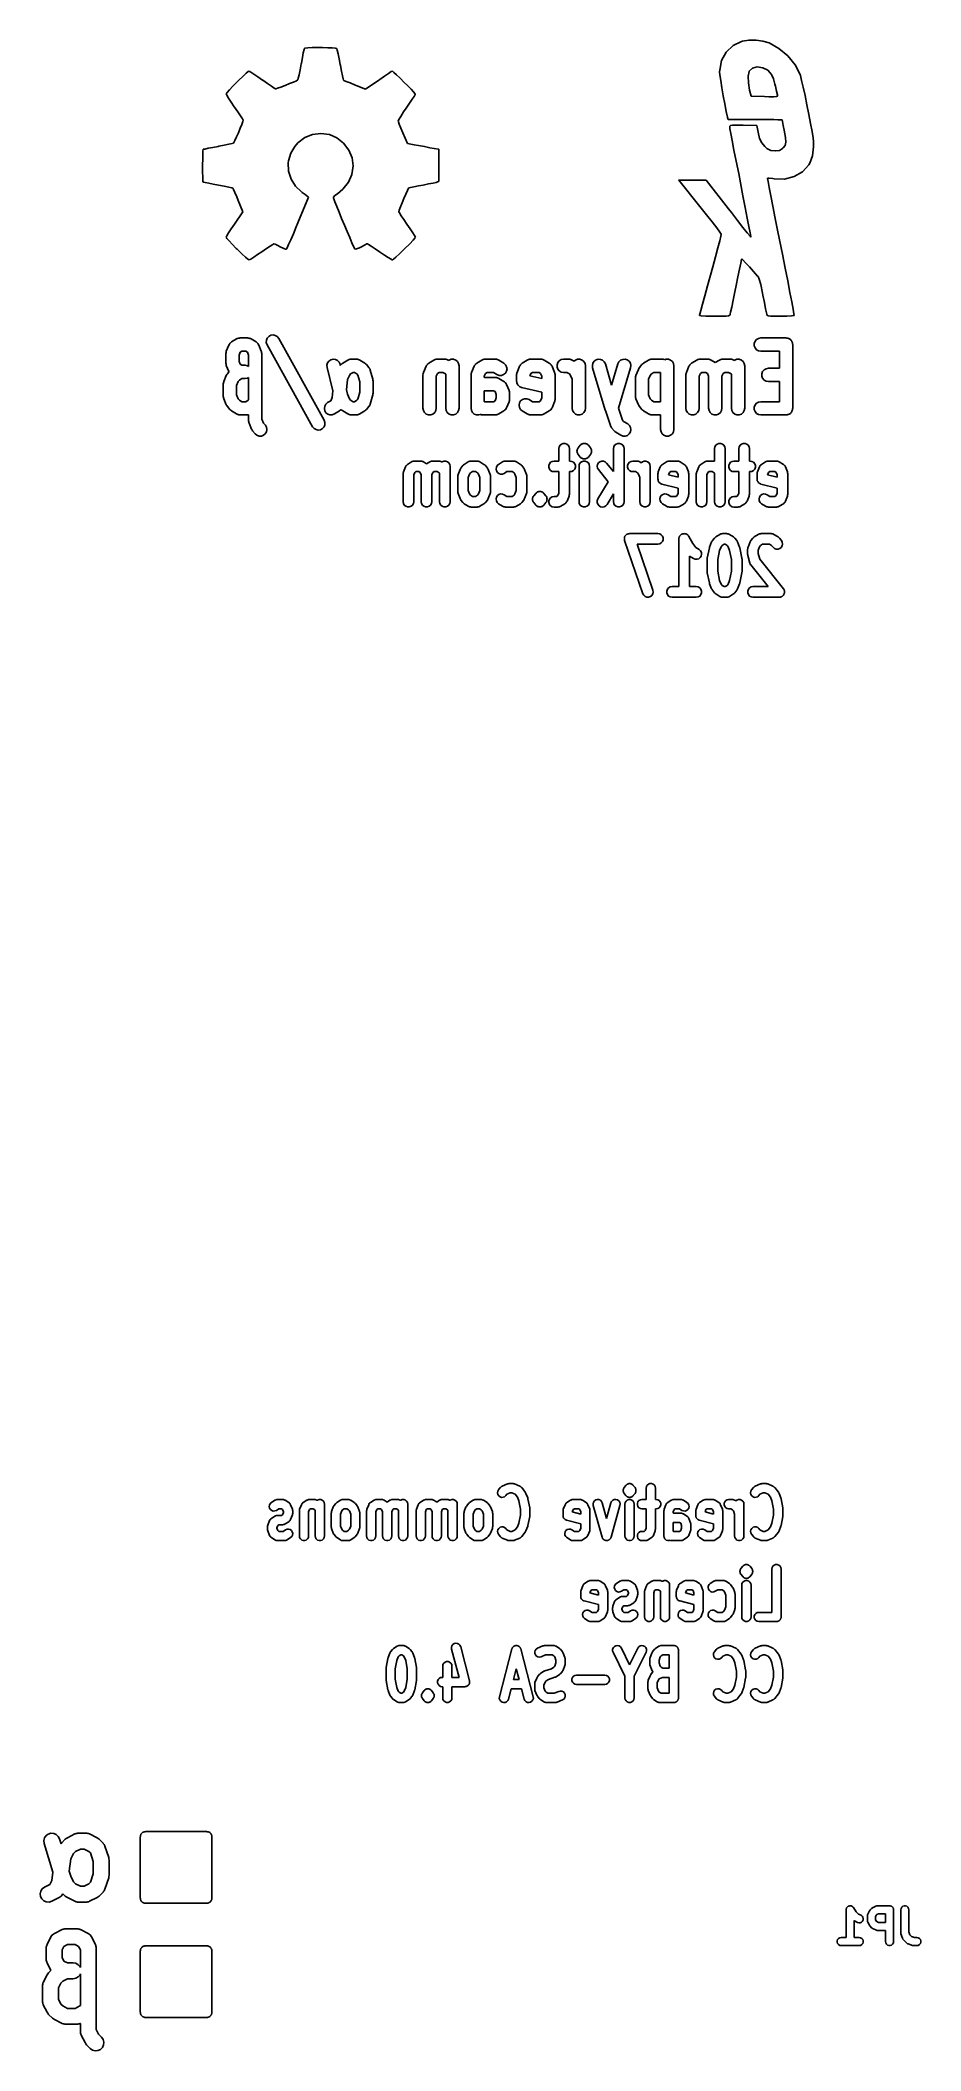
# Model space of a CAD drawing. Extents: x 125.4 to 142, y -145 to -107.2.
import ezdxf

# ---------------------------------------------------------------- set-up
doc = ezdxf.new("R2010")
doc.units = 0
doc.header["$MEASUREMENT"] = 0
doc.layers.add('BLACK', color=7, linetype='CONTINUOUS')

msp = doc.modelspace()

# ---------------------------------------------------------------- linework, layer by layer
at = {"layer": 'Black'}
for p, q in [((138.644, -107.178), (138.763, -107.16)), ((138.763, -107.16), (138.763, -107.16)), ((138.763, -107.16), (138.763, -107.16)), ((138.763, -107.16), (138.903, -107.16)), ((138.903, -107.16), (138.903, -107.16)), ((138.903, -107.16), (138.903, -107.16)), ((138.903, -107.16), (139.028, -107.176)), ((130.336, -107.59), (130.356, -107.484)), ((130.356, -107.484), (130.371, -107.397)), ((130.371, -107.397), (130.384, -107.336)), ((130.371, -107.397), (130.371, -107.397)), ((130.371, -107.397), (130.371, -107.397)), ((130.384, -107.336), (130.391, -107.311)), ((130.384, -107.336), (130.384, -107.336)), ((130.384, -107.336), (130.384, -107.336)), ((130.391, -107.311), (130.391, -107.311)), ((130.391, -107.311), (130.391, -107.311)), ((130.391, -107.311), (130.392, -107.311)), ((130.392, -107.31), (130.408, -107.307)), ((130.392, -107.311), (130.392, -107.31)), ((130.392, -107.31), (130.392, -107.31)), ((130.392, -107.31), (130.392, -107.31)), ((130.392, -107.31), (130.392, -107.31)), ((130.392, -107.31), (130.392, -107.31)), ((130.392, -107.31), (130.392, -107.31)), ((130.392, -107.31), (130.392, -107.31)), ((130.392, -107.31), (130.392, -107.31)), ((130.392, -107.31), (130.392, -107.31)), ((130.392, -107.31), (130.392, -107.31)), ((130.392, -107.31), (130.392, -107.31)), ((130.408, -107.307), (130.459, -107.302)), ((130.408, -107.307), (130.408, -107.307)), ((130.459, -107.302), (130.537, -107.3)), ((130.459, -107.302), (130.459, -107.302)), ((130.459, -107.302), (130.459, -107.302)), ((130.537, -107.3), (130.537, -107.3)), ((130.537, -107.3), (130.537, -107.3)), ((130.537, -107.3), (130.634, -107.3)), ((130.634, -107.3), (130.733, -107.3)), ((130.733, -107.3), (130.733, -107.3)), ((130.733, -107.3), (130.733, -107.3)), ((130.733, -107.3), (130.832, -107.302)), ((130.832, -107.302), (130.832, -107.302)), ((130.832, -107.302), (130.916, -107.305)), ((130.916, -107.305), (130.916, -107.305)), ((130.916, -107.305), (130.916, -107.305)), ((130.916, -107.305), (130.974, -107.31)), ((130.974, -107.31), (130.974, -107.31)), ((130.974, -107.31), (130.975, -107.31)), ((130.975, -107.31), (131, -107.315)), ((131, -107.315), (131.002, -107.315)), ((131.002, -107.315), (131.002, -107.315)), ((131.002, -107.315), (131.003, -107.315)), ((131.003, -107.315), (131.003, -107.315)), ((131.003, -107.315), (131.003, -107.315)), ((131.003, -107.315), (131.003, -107.315)), ((131.003, -107.315), (131.003, -107.315)), ((131.003, -107.315), (131.003, -107.315)), ((131.003, -107.315), (131.003, -107.315)), ((131.003, -107.315), (131.003, -107.315)), ((131.003, -107.315), (131.003, -107.316)), ((131.003, -107.316), (131.003, -107.316)), ((131.003, -107.316), (131.003, -107.316)), ((131.003, -107.316), (131.003, -107.316)), ((131.003, -107.316), (131.003, -107.316)), ((131.003, -107.316), (131.011, -107.349)), ((131.011, -107.349), (131.011, -107.349)), ((131.011, -107.349), (131.026, -107.415)), ((131.026, -107.415), (131.026, -107.415)), ((131.026, -107.415), (131.026, -107.415)), ((131.026, -107.415), (131.044, -107.509)), ((131.044, -107.509), (131.067, -107.618)), ((138.214, -107.725), (138.249, -107.545)), ((138.249, -107.545), (138.338, -107.387)), ((138.249, -107.545), (138.249, -107.545)), ((138.249, -107.545), (138.249, -107.545)), ((138.338, -107.387), (138.465, -107.26)), ((138.338, -107.387), (138.338, -107.387)), ((138.338, -107.387), (138.338, -107.387)), ((138.465, -107.26), (138.466, -107.26)), ((138.466, -107.26), (138.626, -107.183)), ((138.466, -107.26), (138.466, -107.26)), ((138.626, -107.183), (138.644, -107.178)), ((138.626, -107.183), (138.626, -107.183)), ((138.626, -107.183), (138.626, -107.183)), ((138.644, -107.178), (138.644, -107.178)), ((138.644, -107.178), (138.644, -107.178)), ((139.028, -107.176), (139.028, -107.176)), ((139.028, -107.176), (139.028, -107.176)), ((139.028, -107.176), (139.147, -107.211)), ((139.147, -107.211), (139.148, -107.211)), ((139.148, -107.211), (139.148, -107.211)), ((139.148, -107.211), (139.331, -107.313)), ((139.331, -107.313), (139.331, -107.313)), ((139.331, -107.313), (139.331, -107.313)), ((139.331, -107.313), (139.498, -107.455)), ((139.498, -107.455), (139.498, -107.456)), ((139.498, -107.456), (139.499, -107.456)), ((139.499, -107.456), (139.636, -107.623)), ((129.124, -107.945), (129.15, -107.92)), ((129.15, -107.92), (129.236, -107.836)), ((129.15, -107.92), (129.15, -107.92)), ((129.15, -107.92), (129.15, -107.92)), ((129.236, -107.836), (129.295, -107.78)), ((129.236, -107.836), (129.236, -107.836)), ((129.236, -107.836), (129.236, -107.836)), ((129.295, -107.78), (129.333, -107.752)), ((129.295, -107.78), (129.295, -107.78)), ((129.295, -107.78), (129.295, -107.78)), ((129.333, -107.752), (129.351, -107.744)), ((129.333, -107.752), (129.333, -107.752)), ((129.333, -107.752), (129.333, -107.752)), ((129.351, -107.744), (129.351, -107.744)), ((129.351, -107.744), (129.351, -107.744)), ((129.351, -107.744), (129.351, -107.744)), ((129.351, -107.744), (129.351, -107.744)), ((129.351, -107.744), (129.351, -107.744)), ((129.351, -107.744), (129.352, -107.744)), ((129.352, -107.744), (129.352, -107.744)), ((129.352, -107.744), (129.352, -107.744)), ((129.352, -107.744), (129.352, -107.744)), ((129.352, -107.744), (129.352, -107.744)), ((129.352, -107.744), (129.38, -107.762)), ((129.38, -107.762), (129.436, -107.798)), ((129.436, -107.798), (129.436, -107.798)), ((129.436, -107.798), (129.436, -107.798)), ((129.436, -107.798), (129.512, -107.851)), ((129.512, -107.851), (129.512, -107.851)), ((129.512, -107.851), (129.603, -107.912)), ((129.603, -107.912), (129.608, -107.915)), ((129.608, -107.915), (129.608, -107.915)), ((129.608, -107.915), (129.609, -107.915)), ((129.609, -107.915), (129.697, -107.976)), ((130.184, -107.948), (130.24, -107.922)), ((130.24, -107.922), (130.267, -107.907)), ((130.267, -107.905), (130.277, -107.875)), ((130.267, -107.906), (130.267, -107.905)), ((130.267, -107.905), (130.267, -107.905)), ((130.267, -107.907), (130.267, -107.906)), ((130.277, -107.875), (130.292, -107.809)), ((130.292, -107.809), (130.31, -107.717)), ((130.31, -107.717), (130.33, -107.608)), ((130.33, -107.608), (130.336, -107.59)), ((130.33, -107.608), (130.33, -107.608)), ((130.33, -107.608), (130.33, -107.608)), ((131.067, -107.618), (131.067, -107.618)), ((131.067, -107.618), (131.067, -107.618)), ((131.067, -107.618), (131.07, -107.636)), ((131.07, -107.636), (131.09, -107.743)), ((131.09, -107.743), (131.108, -107.829)), ((131.108, -107.829), (131.12, -107.89)), ((131.12, -107.89), (131.128, -107.912)), ((131.128, -107.912), (131.135, -107.917)), ((131.135, -107.917), (131.181, -107.935)), ((131.541, -108.082), (131.791, -107.912)), ((131.791, -107.912), (131.814, -107.897)), ((131.791, -107.912), (131.791, -107.912)), ((131.791, -107.912), (131.791, -107.912)), ((131.814, -107.897), (131.903, -107.836)), ((131.814, -107.897), (131.814, -107.897)), ((131.903, -107.836), (131.977, -107.785)), ((131.977, -107.785), (132.028, -107.752)), ((131.977, -107.785), (131.977, -107.785)), ((131.977, -107.785), (131.977, -107.785)), ((132.028, -107.752), (132.051, -107.742)), ((132.028, -107.752), (132.028, -107.752)), ((132.028, -107.752), (132.028, -107.752)), ((132.051, -107.742), (132.051, -107.742)), ((132.051, -107.742), (132.051, -107.742)), ((132.051, -107.742), (132.051, -107.742)), ((132.051, -107.742), (132.051, -107.742)), ((132.051, -107.742), (132.051, -107.742)), ((132.051, -107.742), (132.051, -107.742)), ((132.051, -107.742), (132.051, -107.742)), ((132.051, -107.742), (132.052, -107.742)), ((132.052, -107.742), (132.052, -107.742)), ((132.052, -107.742), (132.052, -107.742)), ((132.052, -107.742), (132.052, -107.742)), ((132.052, -107.742), (132.052, -107.742)), ((132.052, -107.742), (132.052, -107.742)), ((132.052, -107.742), (132.052, -107.742)), ((132.052, -107.742), (132.078, -107.765)), ((132.078, -107.765), (132.078, -107.765)), ((132.078, -107.765), (132.128, -107.811)), ((132.128, -107.811), (132.128, -107.811)), ((132.128, -107.811), (132.128, -107.811)), ((132.128, -107.811), (132.194, -107.877)), ((132.194, -107.877), (132.273, -107.955)), ((138.211, -107.756), (138.214, -107.726)), ((138.219, -107.815), (138.211, -107.756)), ((138.211, -107.756), (138.211, -107.756)), ((138.211, -107.756), (138.211, -107.756)), ((138.214, -107.726), (138.214, -107.725)), ((138.214, -107.725), (138.214, -107.725)), ((138.234, -107.921), (138.219, -107.815)), ((138.219, -107.815), (138.219, -107.815)), ((138.219, -107.815), (138.219, -107.815)), ((138.254, -108.056), (138.234, -107.921)), ((138.234, -107.921), (138.234, -107.921)), ((138.234, -107.921), (138.234, -107.921)), ((138.767, -107.749), (138.75, -107.837)), ((138.75, -107.837), (138.755, -107.962)), ((138.77, -107.744), (138.767, -107.749)), ((138.833, -107.684), (138.77, -107.744)), ((138.921, -107.663), (138.833, -107.684)), ((139.025, -107.679), (138.921, -107.663)), ((139.121, -107.727), (139.025, -107.679)), ((139.192, -107.805), (139.121, -107.727)), ((139.199, -107.818), (139.192, -107.805)), ((139.227, -107.886), (139.199, -107.818)), ((139.255, -107.985), (139.227, -107.886)), ((139.636, -107.623), (139.636, -107.623)), ((139.636, -107.623), (139.636, -107.623)), ((139.636, -107.623), (139.73, -107.804)), ((139.73, -107.804), (139.73, -107.804)), ((139.73, -107.804), (139.73, -107.804)), ((139.73, -107.804), (139.738, -107.827)), ((139.738, -107.827), (139.738, -107.827)), ((139.738, -107.827), (139.738, -107.827)), ((139.738, -107.827), (139.758, -107.916)), ((139.758, -107.916), (139.758, -107.916)), ((139.758, -107.916), (139.758, -107.916)), ((139.758, -107.916), (139.786, -108.045)), ((128.916, -108.169), (128.936, -108.144)), ((128.916, -108.17), (128.916, -108.169)), ((128.916, -108.169), (128.916, -108.169)), ((128.916, -108.169), (128.916, -108.169)), ((128.916, -108.169), (128.916, -108.169)), ((128.916, -108.169), (128.916, -108.169)), ((128.916, -108.172), (128.916, -108.17)), ((128.916, -108.17), (128.916, -108.17)), ((128.916, -108.173), (128.916, -108.172)), ((128.916, -108.172), (128.916, -108.172)), ((128.916, -108.172), (128.916, -108.172)), ((128.929, -108.196), (128.916, -108.173)), ((128.916, -108.173), (128.916, -108.173)), ((128.916, -108.173), (128.916, -108.173)), ((128.916, -108.173), (128.916, -108.173)), ((128.959, -108.249), (128.929, -108.196)), ((128.929, -108.196), (128.929, -108.196)), ((128.929, -108.196), (128.929, -108.196)), ((128.936, -108.143), (128.982, -108.093)), ((128.936, -108.144), (128.936, -108.143)), ((128.936, -108.143), (128.936, -108.143)), ((129.01, -108.325), (128.959, -108.249)), ((128.959, -108.249), (128.959, -108.249)), ((128.959, -108.249), (128.959, -108.249)), ((128.982, -108.093), (129.046, -108.024)), ((128.982, -108.093), (128.982, -108.093)), ((128.982, -108.093), (128.982, -108.093)), ((129.046, -108.024), (129.124, -107.945)), ((129.046, -108.024), (129.046, -108.024)), ((129.046, -108.024), (129.046, -108.024)), ((129.697, -107.976), (129.697, -107.976)), ((129.697, -107.976), (129.697, -107.976)), ((129.697, -107.976), (129.771, -108.026)), ((129.771, -108.026), (129.771, -108.026)), ((129.771, -108.026), (129.824, -108.062)), ((129.824, -108.062), (129.847, -108.074)), ((129.847, -108.074), (129.851, -108.074)), ((129.851, -108.074), (129.887, -108.064)), ((129.887, -108.064), (129.95, -108.042)), ((129.95, -108.042), (130.026, -108.011)), ((130.026, -108.011), (130.11, -107.978)), ((130.026, -108.011), (130.026, -108.011)), ((130.026, -108.011), (130.026, -108.011)), ((130.11, -107.978), (130.184, -107.948)), ((130.11, -107.978), (130.11, -107.978)), ((131.181, -107.935), (131.181, -107.935)), ((131.181, -107.935), (131.181, -107.935)), ((131.181, -107.935), (131.252, -107.965)), ((131.252, -107.965), (131.252, -107.965)), ((131.252, -107.965), (131.338, -108.001)), ((131.338, -108.001), (131.541, -108.082)), ((132.273, -107.955), (132.332, -108.011)), ((132.332, -108.011), (132.332, -108.011)), ((132.332, -108.011), (132.332, -108.011)), ((132.332, -108.011), (132.4, -108.082)), ((132.423, -108.272), (132.37, -108.348)), ((132.4, -108.082), (132.4, -108.082)), ((132.4, -108.082), (132.4, -108.082)), ((132.4, -108.082), (132.446, -108.131)), ((132.459, -108.219), (132.423, -108.272)), ((132.423, -108.272), (132.423, -108.272)), ((132.423, -108.272), (132.423, -108.272)), ((132.446, -108.131), (132.446, -108.131)), ((132.446, -108.131), (132.446, -108.131)), ((132.446, -108.131), (132.469, -108.161)), ((132.474, -108.193), (132.459, -108.219)), ((132.459, -108.219), (132.459, -108.219)), ((132.459, -108.219), (132.459, -108.219)), ((132.469, -108.161), (132.469, -108.161)), ((132.469, -108.161), (132.469, -108.162)), ((132.469, -108.162), (132.477, -108.179)), ((132.477, -108.18), (132.474, -108.193)), ((132.474, -108.193), (132.474, -108.193)), ((132.474, -108.193), (132.474, -108.193)), ((132.477, -108.179), (132.477, -108.18)), ((132.477, -108.18), (132.477, -108.18)), ((132.477, -108.18), (132.477, -108.18)), ((132.477, -108.18), (132.477, -108.18)), ((132.477, -108.18), (132.477, -108.18)), ((132.477, -108.18), (132.477, -108.18)), ((138.282, -108.208), (138.254, -108.056)), ((138.254, -108.056), (138.254, -108.056)), ((138.254, -108.056), (138.254, -108.056)), ((138.31, -108.361), (138.282, -108.208)), ((138.755, -107.962), (138.777, -108.101)), ((138.777, -108.101), (138.805, -108.217)), ((138.805, -108.217), (139.058, -108.222)), ((139.058, -108.222), (139.058, -108.222)), ((139.058, -108.222), (139.058, -108.222)), ((139.058, -108.222), (139.142, -108.225)), ((139.142, -108.225), (139.236, -108.225)), ((139.236, -108.225), (139.286, -108.22)), ((139.265, -108.026), (139.255, -107.985)), ((139.285, -108.12), (139.265, -108.026)), ((139.286, -108.12), (139.285, -108.12)), ((139.301, -108.186), (139.286, -108.12)), ((139.286, -108.12), (139.286, -108.12)), ((139.286, -108.22), (139.303, -108.212)), ((139.306, -108.201), (139.301, -108.186)), ((139.301, -108.186), (139.301, -108.186)), ((139.301, -108.186), (139.301, -108.186)), ((139.303, -108.212), (139.306, -108.201)), ((139.786, -108.045), (139.786, -108.045)), ((139.786, -108.045), (139.821, -108.203)), ((139.821, -108.203), (139.821, -108.203)), ((139.821, -108.203), (139.821, -108.203)), ((139.821, -108.203), (139.857, -108.378)), ((129.071, -108.414), (129.01, -108.325)), ((129.01, -108.325), (129.01, -108.325)), ((129.01, -108.325), (129.01, -108.325)), ((129.073, -108.422), (129.071, -108.414)), ((129.137, -108.511), (129.073, -108.422)), ((129.073, -108.422), (129.073, -108.422)), ((129.073, -108.422), (129.073, -108.422)), ((129.188, -108.587), (129.137, -108.511)), ((129.223, -108.64), (129.188, -108.587)), ((129.238, -108.665), (129.223, -108.64)), ((129.233, -108.69), (129.238, -108.665)), ((132.169, -108.655), (132.159, -108.683)), ((132.205, -108.595), (132.169, -108.655)), ((132.261, -108.511), (132.205, -108.595)), ((132.309, -108.437), (132.261, -108.511)), ((132.261, -108.511), (132.261, -108.511)), ((132.261, -108.511), (132.261, -108.511)), ((132.37, -108.348), (132.309, -108.437)), ((138.336, -108.501), (138.31, -108.361)), ((138.31, -108.361), (138.31, -108.361)), ((138.358, -108.607), (138.336, -108.501)), ((138.336, -108.501), (138.336, -108.501)), ((138.336, -108.501), (138.336, -108.501)), ((138.361, -108.615), (138.358, -108.607)), ((138.358, -108.607), (138.358, -108.607)), ((138.358, -108.607), (138.358, -108.607)), ((138.371, -108.651), (138.361, -108.615)), ((138.372, -108.651), (138.371, -108.651)), ((138.371, -108.651), (138.371, -108.651)), ((138.371, -108.651), (138.371, -108.651)), ((138.371, -108.651), (138.371, -108.651)), ((138.371, -108.651), (138.371, -108.651)), ((138.371, -108.651), (138.371, -108.651)), ((138.88, -108.651), (138.372, -108.651)), ((138.372, -108.651), (138.372, -108.651)), ((138.372, -108.651), (138.372, -108.651)), ((138.372, -108.651), (138.372, -108.651)), ((138.372, -108.651), (138.372, -108.651)), ((138.372, -108.651), (138.372, -108.651)), ((138.372, -108.651), (138.372, -108.651)), ((138.372, -108.651), (138.372, -108.651)), ((138.372, -108.651), (138.372, -108.651)), ((139.053, -108.654), (138.88, -108.651)), ((139.198, -108.654), (139.053, -108.654)), ((139.053, -108.654), (139.053, -108.654)), ((139.053, -108.654), (139.053, -108.654)), ((139.236, -108.654), (139.198, -108.654)), ((139.31, -108.657), (139.236, -108.654)), ((139.376, -108.657), (139.31, -108.657)), ((139.31, -108.657), (139.31, -108.657)), ((139.31, -108.657), (139.31, -108.657)), ((139.39, -108.659), (139.376, -108.657)), ((139.395, -108.688), (139.39, -108.659)), ((139.857, -108.378), (139.857, -108.378)), ((139.857, -108.378), (139.857, -108.378)), ((139.857, -108.378), (139.893, -108.558)), ((139.893, -108.558), (139.893, -108.558)), ((139.893, -108.558), (139.893, -108.559)), ((139.893, -108.559), (139.926, -108.731)), ((129.063, -109.089), (129.083, -109.048)), ((129.083, -109.048), (129.114, -108.982)), ((129.114, -108.982), (129.149, -108.903)), ((129.114, -108.982), (129.114, -108.982)), ((129.149, -108.903), (129.182, -108.819)), ((129.182, -108.819), (129.213, -108.746)), ((129.182, -108.819), (129.182, -108.819)), ((129.182, -108.819), (129.182, -108.819)), ((129.213, -108.746), (129.233, -108.69)), ((130.398, -108.994), (130.267, -109.095)), ((130.545, -108.935), (130.398, -108.994)), ((130.7, -108.918), (130.545, -108.935)), ((130.862, -108.938), (130.7, -108.918)), ((131.004, -109.001), (130.862, -108.938)), ((131.128, -109.098), (131.004, -109.001)), ((132.159, -108.683), (132.162, -108.695)), ((132.162, -108.695), (132.179, -108.743)), ((132.179, -108.743), (132.179, -108.743)), ((132.179, -108.743), (132.207, -108.817)), ((132.207, -108.817), (132.245, -108.906)), ((132.245, -108.906), (132.332, -109.103)), ((138.402, -108.779), (138.415, -108.769)), ((138.402, -108.78), (138.402, -108.779)), ((138.402, -108.779), (138.402, -108.779)), ((138.402, -108.779), (138.402, -108.779)), ((138.402, -108.779), (138.402, -108.779)), ((138.402, -108.779), (138.402, -108.779)), ((138.402, -108.779), (138.402, -108.779)), ((138.402, -108.779), (138.402, -108.779)), ((138.402, -108.779), (138.402, -108.779)), ((138.402, -108.779), (138.402, -108.779)), ((138.402, -108.787), (138.402, -108.78)), ((138.402, -108.78), (138.402, -108.78)), ((138.402, -108.788), (138.402, -108.787)), ((138.402, -108.787), (138.402, -108.787)), ((138.407, -108.826), (138.402, -108.788)), ((138.424, -108.915), (138.407, -108.826)), ((138.407, -108.826), (138.407, -108.826)), ((138.407, -108.826), (138.407, -108.826)), ((138.415, -108.768), (138.453, -108.763)), ((138.415, -108.769), (138.415, -108.768)), ((138.415, -108.768), (138.415, -108.768)), ((138.415, -108.768), (138.415, -108.768)), ((138.415, -108.768), (138.415, -108.768)), ((138.415, -108.768), (138.415, -108.768)), ((138.415, -108.769), (138.415, -108.769)), ((138.45, -109.052), (138.424, -108.915)), ((138.424, -108.915), (138.424, -108.915)), ((138.483, -109.23), (138.45, -109.052)), ((138.45, -109.052), (138.45, -109.052)), ((138.453, -108.763), (138.454, -108.763)), ((138.454, -108.763), (138.454, -108.763)), ((138.454, -108.763), (138.53, -108.763)), ((138.53, -108.763), (138.657, -108.763)), ((138.657, -108.763), (138.657, -108.763)), ((138.657, -108.763), (138.657, -108.763)), ((138.657, -108.763), (138.911, -108.768)), ((138.911, -108.768), (138.911, -108.768)), ((138.911, -108.768), (138.911, -108.768)), ((138.911, -108.768), (138.911, -108.768)), ((138.911, -108.768), (138.911, -108.768)), ((138.911, -108.768), (138.911, -108.768)), ((138.911, -108.768), (138.912, -108.769)), ((138.912, -108.769), (138.912, -108.769)), ((138.912, -108.769), (138.912, -108.769)), ((138.912, -108.769), (138.912, -108.769)), ((138.912, -108.769), (138.912, -108.769)), ((138.912, -108.769), (138.912, -108.769)), ((138.912, -108.769), (138.912, -108.769)), ((138.912, -108.769), (138.912, -108.769)), ((138.912, -108.769), (138.912, -108.769)), ((138.912, -108.769), (138.937, -108.894)), ((138.937, -108.894), (138.965, -109.01)), ((138.965, -109.01), (139.006, -109.094)), ((139.395, -108.689), (139.395, -108.688)), ((139.41, -108.765), (139.395, -108.689)), ((139.395, -108.689), (139.395, -108.689)), ((139.43, -108.856), (139.41, -108.765)), ((139.41, -108.765), (139.41, -108.765)), ((139.41, -108.765), (139.41, -108.765)), ((139.453, -108.991), (139.43, -108.856)), ((139.461, -109.082), (139.453, -108.991)), ((139.926, -108.731), (139.926, -108.731)), ((139.926, -108.731), (139.926, -108.731)), ((139.926, -108.731), (139.953, -108.881)), ((139.953, -108.881), (139.953, -108.881)), ((139.953, -108.881), (139.953, -108.881)), ((139.953, -108.881), (139.974, -108.998)), ((139.974, -108.998), (139.974, -108.998)), ((139.974, -108.998), (139.974, -108.998)), ((139.974, -108.998), (139.984, -109.069)), ((128.474, -109.511), (128.476, -109.394)), ((128.476, -109.3), (128.481, -109.241)), ((128.476, -109.394), (128.476, -109.3)), ((128.476, -109.3), (128.476, -109.3)), ((128.476, -109.3), (128.476, -109.3)), ((128.481, -109.241), (128.484, -109.216)), ((128.481, -109.241), (128.481, -109.241)), ((128.481, -109.241), (128.481, -109.241)), ((128.484, -109.216), (128.484, -109.215)), ((128.484, -109.215), (128.484, -109.215)), ((128.484, -109.215), (128.484, -109.215)), ((128.484, -109.215), (128.484, -109.215)), ((128.484, -109.215), (128.484, -109.215)), ((128.484, -109.215), (128.485, -109.215)), ((128.484, -109.216), (128.484, -109.216)), ((128.484, -109.216), (128.484, -109.216)), ((128.484, -109.216), (128.484, -109.216)), ((128.484, -109.216), (128.484, -109.216)), ((128.484, -109.216), (128.484, -109.216)), ((128.485, -109.215), (128.513, -109.21)), ((128.485, -109.215), (128.485, -109.215)), ((128.485, -109.215), (128.485, -109.215)), ((128.485, -109.215), (128.485, -109.215)), ((128.513, -109.21), (128.576, -109.195)), ((128.576, -109.195), (128.665, -109.179)), ((128.576, -109.195), (128.576, -109.195)), ((128.576, -109.195), (128.576, -109.195)), ((128.665, -109.179), (128.769, -109.159)), ((128.769, -109.159), (128.777, -109.157)), ((128.777, -109.157), (128.881, -109.136)), ((128.777, -109.157), (128.777, -109.157)), ((128.777, -109.157), (128.777, -109.157)), ((128.881, -109.136), (128.97, -109.118)), ((128.881, -109.136), (128.881, -109.136)), ((128.97, -109.118), (129.031, -109.103)), ((129.031, -109.103), (129.058, -109.096)), ((129.058, -109.096), (129.063, -109.089)), ((130.092, -109.432), (130.087, -109.468)), ((130.135, -109.29), (130.092, -109.432)), ((130.211, -109.159), (130.135, -109.29)), ((130.267, -109.095), (130.211, -109.159)), ((131.23, -109.23), (131.128, -109.098)), ((131.291, -109.374), (131.23, -109.23)), ((131.308, -109.524), (131.291, -109.374)), ((132.332, -109.103), (132.46, -109.129)), ((132.46, -109.129), (132.539, -109.141)), ((132.539, -109.141), (132.539, -109.141)), ((132.539, -109.141), (132.539, -109.141)), ((132.539, -109.141), (132.651, -109.164)), ((132.651, -109.164), (132.651, -109.164)), ((132.651, -109.164), (132.755, -109.184)), ((132.755, -109.184), (132.755, -109.184)), ((132.755, -109.184), (132.92, -109.215)), ((132.92, -109.215), (132.92, -109.215)), ((132.92, -109.215), (132.92, -109.215)), ((132.92, -109.215), (132.92, -109.215)), ((132.92, -109.215), (132.92, -109.215)), ((132.92, -109.215), (132.921, -109.215)), ((132.921, -109.215), (132.921, -109.215)), ((132.921, -109.215), (132.921, -109.215)), ((132.921, -109.215), (132.921, -109.215)), ((132.921, -109.215), (132.921, -109.215)), ((132.921, -109.215), (132.921, -109.215)), ((132.921, -109.215), (132.921, -109.215)), ((132.921, -109.215), (132.921, -109.216)), ((132.921, -109.216), (132.921, -109.216)), ((132.921, -109.216), (132.921, -109.216)), ((132.921, -109.216), (132.921, -109.216)), ((132.921, -109.216), (132.921, -109.216)), ((132.921, -109.216), (132.921, -109.216)), ((132.921, -109.216), (132.926, -109.818)), ((138.523, -109.438), (138.483, -109.23)), ((138.483, -109.23), (138.483, -109.23)), ((138.483, -109.23), (138.483, -109.23)), ((138.572, -109.672), (138.523, -109.438)), ((138.523, -109.438), (138.523, -109.438)), ((138.523, -109.438), (138.523, -109.438)), ((139.006, -109.094), (139.064, -109.162)), ((139.064, -109.162), (139.105, -109.198)), ((139.105, -109.198), (139.175, -109.236)), ((139.175, -109.236), (139.264, -109.246)), ((139.264, -109.246), (139.269, -109.246)), ((139.269, -109.246), (139.34, -109.236)), ((139.34, -109.236), (139.398, -109.198)), ((139.398, -109.198), (139.408, -109.188)), ((139.408, -109.188), (139.446, -109.14)), ((139.446, -109.14), (139.461, -109.082)), ((139.964, -109.336), (139.913, -109.474)), ((139.984, -109.171), (139.964, -109.336)), ((139.964, -109.336), (139.964, -109.336)), ((139.964, -109.336), (139.964, -109.336)), ((139.984, -109.069), (139.984, -109.069)), ((139.984, -109.069), (139.984, -109.069)), ((139.984, -109.069), (139.984, -109.171)), ((139.984, -109.171), (139.984, -109.171)), ((139.984, -109.171), (139.984, -109.171)), ((128.474, -109.524), (128.474, -109.511)), ((128.474, -109.511), (128.474, -109.511)), ((128.474, -109.511), (128.474, -109.511)), ((128.474, -109.648), (128.474, -109.524)), ((128.476, -109.732), (128.474, -109.648)), ((128.474, -109.648), (128.474, -109.648)), ((128.474, -109.648), (128.474, -109.648)), ((128.479, -109.785), (128.476, -109.732)), ((128.476, -109.732), (128.476, -109.732)), ((128.476, -109.732), (128.476, -109.732)), ((128.481, -109.816), (128.479, -109.785)), ((128.479, -109.785), (128.479, -109.785)), ((128.479, -109.785), (128.479, -109.785)), ((128.486, -109.831), (128.481, -109.816)), ((128.481, -109.816), (128.481, -109.816)), ((128.481, -109.816), (128.481, -109.816)), ((130.087, -109.468), (130.094, -109.625)), ((130.094, -109.625), (130.14, -109.774)), ((130.14, -109.774), (130.221, -109.906)), ((131.222, -109.835), (131.286, -109.688)), ((131.286, -109.688), (131.308, -109.524)), ((137.441, -109.799), (137.441, -109.798)), ((137.441, -109.798), (137.441, -109.798)), ((137.441, -109.798), (137.441, -109.798)), ((137.441, -109.798), (137.441, -109.798)), ((137.441, -109.798), (137.441, -109.798)), ((137.441, -109.798), (137.441, -109.798)), ((137.441, -109.798), (137.442, -109.798)), ((137.442, -109.799), (137.441, -109.799)), ((137.441, -109.799), (137.441, -109.799)), ((137.442, -109.798), (137.442, -109.797)), ((137.442, -109.797), (137.442, -109.797)), ((137.442, -109.797), (137.442, -109.797)), ((137.442, -109.797), (137.442, -109.797)), ((137.442, -109.797), (137.442, -109.797)), ((137.442, -109.797), (137.442, -109.797)), ((137.442, -109.797), (137.442, -109.797)), ((137.442, -109.797), (137.442, -109.797)), ((137.442, -109.797), (137.443, -109.797)), ((137.442, -109.798), (137.442, -109.798)), ((137.442, -109.798), (137.442, -109.798)), ((137.442, -109.798), (137.442, -109.798)), ((137.843, -110.294), (137.442, -109.799)), ((137.442, -109.799), (137.442, -109.799)), ((137.442, -109.799), (137.442, -109.799)), ((137.442, -109.799), (137.442, -109.799)), ((137.443, -109.797), (137.443, -109.797)), ((137.443, -109.797), (137.443, -109.797)), ((137.443, -109.797), (137.956, -109.797)), ((137.956, -109.797), (137.956, -109.797)), ((137.956, -109.797), (137.956, -109.797)), ((137.956, -109.797), (137.956, -109.797)), ((137.956, -109.797), (137.956, -109.797)), ((137.956, -109.797), (137.956, -109.797)), ((137.956, -109.797), (137.956, -109.797)), ((137.956, -109.797), (137.957, -109.797)), ((137.957, -109.797), (137.957, -109.797)), ((137.957, -109.797), (137.957, -109.797)), ((137.957, -109.797), (137.957, -109.797)), ((137.957, -109.797), (138.378, -110.338)), ((138.605, -109.844), (138.572, -109.672)), ((138.572, -109.672), (138.572, -109.672)), ((139.144, -109.756), (139.115, -109.756)), ((139.115, -109.756), (139.115, -109.763)), ((139.115, -109.763), (139.125, -109.823)), ((139.215, -109.766), (139.144, -109.756)), ((139.215, -109.767), (139.215, -109.766)), ((139.215, -109.766), (139.215, -109.766)), ((139.238, -109.769), (139.215, -109.767)), ((139.434, -109.774), (139.238, -109.769)), ((139.238, -109.769), (139.238, -109.769)), ((139.238, -109.769), (139.238, -109.769)), ((139.617, -109.728), (139.434, -109.774)), ((139.434, -109.774), (139.434, -109.774)), ((139.434, -109.774), (139.434, -109.774)), ((139.618, -109.728), (139.617, -109.728)), ((139.617, -109.728), (139.617, -109.728)), ((139.775, -109.637), (139.618, -109.728)), ((139.892, -109.507), (139.775, -109.637)), ((139.775, -109.637), (139.775, -109.637)), ((139.775, -109.637), (139.775, -109.637)), ((139.913, -109.474), (139.892, -109.507)), ((139.892, -109.507), (139.892, -109.507)), ((139.892, -109.507), (139.892, -109.507)), ((139.913, -109.474), (139.913, -109.474)), ((139.913, -109.474), (139.913, -109.474)), ((128.487, -109.831), (128.486, -109.831)), ((128.487, -109.832), (128.487, -109.831)), ((128.495, -109.835), (128.487, -109.832)), ((128.487, -109.832), (128.487, -109.832)), ((128.487, -109.832), (128.487, -109.832)), ((128.487, -109.832), (128.487, -109.832)), ((128.487, -109.832), (128.487, -109.832)), ((128.487, -109.832), (128.487, -109.832)), ((128.487, -109.832), (128.487, -109.832)), ((128.487, -109.832), (128.487, -109.832)), ((128.487, -109.832), (128.487, -109.832)), ((128.523, -109.84), (128.495, -109.835)), ((128.495, -109.835), (128.495, -109.835)), ((128.495, -109.835), (128.495, -109.835)), ((128.589, -109.852), (128.523, -109.84)), ((128.523, -109.84), (128.523, -109.84)), ((128.675, -109.87), (128.589, -109.852)), ((128.774, -109.888), (128.675, -109.87)), ((128.675, -109.87), (128.675, -109.87)), ((128.675, -109.87), (128.675, -109.87)), ((128.879, -109.908), (128.774, -109.888)), ((128.774, -109.888), (128.774, -109.888)), ((128.965, -109.926), (128.879, -109.908)), ((128.879, -109.908), (128.879, -109.908)), ((129.023, -109.939), (128.965, -109.926)), ((129.046, -109.949), (129.023, -109.939)), ((129.058, -109.974), (129.046, -109.949)), ((129.083, -110.029), (129.058, -109.974)), ((129.119, -110.111), (129.083, -110.029)), ((129.083, -110.029), (129.083, -110.029)), ((129.144, -110.177), (129.119, -110.111)), ((129.233, -110.395), (129.144, -110.177)), ((129.144, -110.177), (129.144, -110.177)), ((129.144, -110.177), (129.144, -110.177)), ((130.221, -109.906), (130.335, -110.018)), ((130.467, -110.118), (130.269, -110.598)), ((130.335, -110.018), (130.35, -110.028)), ((130.35, -110.028), (130.35, -110.028)), ((130.35, -110.028), (130.35, -110.028)), ((130.35, -110.028), (130.404, -110.066)), ((130.404, -110.066), (130.404, -110.066)), ((130.404, -110.066), (130.404, -110.066)), ((130.404, -110.066), (130.439, -110.094)), ((130.439, -110.094), (130.439, -110.094)), ((130.439, -110.094), (130.439, -110.094)), ((130.439, -110.094), (130.467, -110.117)), ((130.467, -110.117), (130.467, -110.117)), ((130.467, -110.117), (130.467, -110.117)), ((130.467, -110.117), (130.467, -110.117)), ((130.467, -110.117), (130.467, -110.117)), ((130.467, -110.117), (130.467, -110.117)), ((130.467, -110.117), (130.468, -110.117)), ((130.468, -110.118), (130.467, -110.118)), ((130.468, -110.117), (130.468, -110.118)), ((130.468, -110.118), (130.468, -110.118)), ((130.468, -110.118), (130.468, -110.118)), ((130.468, -110.118), (130.468, -110.118)), ((130.468, -110.118), (130.468, -110.118)), ((130.468, -110.118), (130.468, -110.118)), ((130.468, -110.118), (130.468, -110.118)), ((130.935, -110.12), (130.938, -110.115)), ((130.935, -110.121), (130.935, -110.12)), ((130.935, -110.12), (130.935, -110.12)), ((130.935, -110.12), (130.935, -110.12)), ((130.935, -110.12), (130.935, -110.12)), ((130.935, -110.12), (130.935, -110.12)), ((130.935, -110.12), (130.935, -110.12)), ((130.935, -110.12), (130.935, -110.12)), ((130.943, -110.146), (130.935, -110.121)), ((130.935, -110.121), (130.935, -110.121)), ((130.935, -110.121), (130.935, -110.121)), ((130.935, -110.121), (130.935, -110.121)), ((130.938, -110.114), (130.966, -110.087)), ((130.938, -110.115), (130.938, -110.114)), ((130.938, -110.115), (130.938, -110.115)), ((130.966, -110.207), (130.943, -110.146)), ((130.943, -110.146), (130.943, -110.146)), ((130.943, -110.146), (130.943, -110.146)), ((130.966, -110.086), (131.014, -110.051)), ((130.966, -110.087), (130.966, -110.086)), ((130.966, -110.086), (130.966, -110.086)), ((131.014, -110.051), (131.118, -109.965)), ((131.118, -109.965), (131.222, -109.835)), ((132.266, -110.139), (132.23, -110.222)), ((132.299, -110.057), (132.266, -110.139)), ((132.266, -110.139), (132.266, -110.139)), ((132.266, -110.139), (132.266, -110.139)), ((132.332, -109.989), (132.299, -110.057)), ((132.352, -109.948), (132.332, -109.989)), ((132.359, -109.939), (132.352, -109.948)), ((132.387, -109.934), (132.359, -109.939)), ((132.45, -109.921), (132.387, -109.934)), ((132.387, -109.934), (132.387, -109.934)), ((132.387, -109.934), (132.387, -109.934)), ((132.539, -109.903), (132.45, -109.921)), ((132.45, -109.921), (132.45, -109.921)), ((132.626, -109.888), (132.539, -109.903)), ((132.539, -109.903), (132.539, -109.903)), ((132.727, -109.868), (132.626, -109.888)), ((132.626, -109.888), (132.626, -109.888)), ((132.626, -109.888), (132.626, -109.888)), ((132.814, -109.85), (132.727, -109.868)), ((132.727, -109.868), (132.727, -109.868)), ((132.727, -109.868), (132.727, -109.868)), ((132.874, -109.837), (132.814, -109.85)), ((132.814, -109.85), (132.814, -109.85)), ((132.875, -109.837), (132.874, -109.837)), ((132.9, -109.83), (132.875, -109.837)), ((132.875, -109.837), (132.875, -109.837)), ((132.926, -109.819), (132.9, -109.829)), ((132.9, -109.829), (132.9, -109.83)), ((132.9, -109.83), (132.9, -109.83)), ((132.926, -109.818), (132.926, -109.818)), ((132.926, -109.818), (132.926, -109.818)), ((132.926, -109.818), (132.926, -109.818)), ((132.926, -109.818), (132.926, -109.819)), ((132.926, -109.819), (132.926, -109.819)), ((132.926, -109.819), (132.926, -109.819)), ((132.926, -109.819), (132.926, -109.819)), ((132.926, -109.819), (132.926, -109.819)), ((132.926, -109.819), (132.926, -109.819)), ((132.926, -109.819), (132.926, -109.819)), ((132.926, -109.819), (132.926, -109.819)), ((132.926, -109.819), (132.926, -109.819)), ((132.926, -109.819), (132.926, -109.819)), ((132.926, -109.819), (132.926, -109.819)), ((138.653, -110.088), (138.605, -109.844)), ((138.605, -109.844), (138.605, -109.844)), ((138.605, -109.844), (138.605, -109.844)), ((138.696, -110.312), (138.653, -110.088)), ((139.125, -109.823), (139.148, -109.935)), ((139.148, -109.935), (139.148, -109.935)), ((139.148, -109.935), (139.148, -109.935)), ((139.148, -109.935), (139.179, -110.09)), ((139.179, -110.09), (139.179, -110.09)), ((139.179, -110.09), (139.179, -110.09)), ((139.179, -110.09), (139.217, -110.288)), ((129.073, -110.625), (129.233, -110.395)), ((131.001, -110.294), (130.966, -110.207)), ((130.966, -110.207), (130.966, -110.207)), ((130.966, -110.207), (130.966, -110.207)), ((131.044, -110.4), (131.001, -110.294)), ((131.093, -110.52), (131.044, -110.4)), ((131.146, -110.642), (131.093, -110.52)), ((131.093, -110.52), (131.093, -110.52)), ((131.093, -110.52), (131.093, -110.52)), ((132.177, -110.36), (132.169, -110.392)), ((132.169, -110.392), (132.182, -110.414)), ((132.2, -110.301), (132.177, -110.36)), ((132.182, -110.414), (132.215, -110.465)), ((132.23, -110.222), (132.2, -110.301)), ((132.2, -110.301), (132.2, -110.301)), ((132.215, -110.465), (132.215, -110.465)), ((132.215, -110.465), (132.263, -110.539)), ((132.263, -110.539), (132.263, -110.539)), ((132.263, -110.539), (132.322, -110.625)), ((137.965, -110.447), (137.843, -110.294)), ((137.843, -110.294), (137.843, -110.294)), ((138.072, -110.581), (137.965, -110.447)), ((138.378, -110.338), (138.434, -110.407)), ((138.434, -110.407), (138.434, -110.407)), ((138.434, -110.407), (138.434, -110.407)), ((138.434, -110.407), (138.551, -110.557)), ((138.551, -110.557), (138.551, -110.557)), ((138.551, -110.557), (138.653, -110.686)), ((138.734, -110.51), (138.696, -110.312)), ((138.765, -110.67), (138.734, -110.51)), ((138.734, -110.51), (138.734, -110.51)), ((139.217, -110.288), (139.217, -110.288)), ((139.217, -110.288), (139.217, -110.288)), ((139.217, -110.288), (139.26, -110.517)), ((139.26, -110.517), (139.311, -110.771)), ((128.916, -110.869), (128.928, -110.844)), ((128.916, -110.87), (128.916, -110.869)), ((128.916, -110.869), (128.916, -110.869)), ((128.916, -110.869), (128.916, -110.869)), ((128.916, -110.869), (128.916, -110.869)), ((128.931, -110.893), (128.916, -110.87)), ((128.916, -110.87), (128.916, -110.87)), ((128.916, -110.87), (128.916, -110.87)), ((128.916, -110.87), (128.916, -110.87)), ((128.916, -110.87), (128.916, -110.87)), ((128.916, -110.87), (128.916, -110.87)), ((128.916, -110.87), (128.916, -110.87)), ((128.916, -110.87), (128.916, -110.87)), ((128.916, -110.87), (128.916, -110.87)), ((128.916, -110.87), (128.916, -110.87)), ((128.916, -110.87), (128.916, -110.87)), ((128.928, -110.844), (128.929, -110.844)), ((128.929, -110.844), (128.964, -110.79)), ((128.929, -110.844), (128.929, -110.844)), ((128.972, -110.939), (128.931, -110.893)), ((128.931, -110.893), (128.931, -110.893)), ((128.931, -110.893), (128.931, -110.893)), ((128.964, -110.79), (129.012, -110.714)), ((129.033, -111.003), (128.972, -110.939)), ((128.972, -110.939), (128.972, -110.939)), ((128.972, -110.939), (128.972, -110.939)), ((129.012, -110.714), (129.073, -110.625)), ((129.012, -110.714), (129.012, -110.714)), ((129.012, -110.714), (129.012, -110.714)), ((129.073, -110.625), (129.073, -110.625)), ((129.073, -110.625), (129.073, -110.625)), ((130.135, -110.919), (130.094, -111.007)), ((130.183, -110.804), (130.135, -110.918)), ((130.135, -110.918), (130.135, -110.918)), ((130.135, -110.918), (130.135, -110.919)), ((130.236, -110.675), (130.183, -110.804)), ((130.183, -110.804), (130.183, -110.804)), ((130.183, -110.804), (130.183, -110.804)), ((130.269, -110.598), (130.236, -110.675)), ((130.269, -110.598), (130.269, -110.598)), ((130.269, -110.598), (130.269, -110.598)), ((131.197, -110.764), (131.146, -110.642)), ((131.245, -110.878), (131.197, -110.764)), ((131.197, -110.764), (131.197, -110.764)), ((131.197, -110.764), (131.197, -110.764)), ((131.288, -110.974), (131.245, -110.878)), ((131.245, -110.878), (131.245, -110.878)), ((131.245, -110.878), (131.245, -110.878)), ((132.322, -110.625), (132.383, -110.714)), ((132.441, -110.926), (132.375, -110.995)), ((132.383, -110.714), (132.433, -110.788)), ((132.433, -110.788), (132.433, -110.788)), ((132.433, -110.788), (132.433, -110.788)), ((132.433, -110.788), (132.466, -110.841)), ((132.474, -110.886), (132.441, -110.926)), ((132.441, -110.926), (132.441, -110.926)), ((132.441, -110.926), (132.441, -110.926)), ((132.466, -110.841), (132.466, -110.841)), ((132.466, -110.841), (132.466, -110.841)), ((132.466, -110.841), (132.482, -110.867)), ((132.482, -110.868), (132.474, -110.885)), ((132.474, -110.885), (132.474, -110.886)), ((132.474, -110.886), (132.474, -110.886)), ((132.482, -110.867), (132.482, -110.867)), ((132.482, -110.867), (132.482, -110.867)), ((132.482, -110.867), (132.482, -110.867)), ((132.482, -110.867), (132.482, -110.867)), ((132.482, -110.867), (132.482, -110.867)), ((132.482, -110.867), (132.482, -110.867)), ((132.482, -110.867), (132.482, -110.867)), ((132.482, -110.867), (132.482, -110.867)), ((132.482, -110.867), (132.482, -110.868)), ((132.482, -110.868), (132.482, -110.868)), ((138.158, -110.693), (138.072, -110.581)), ((138.072, -110.581), (138.072, -110.581)), ((138.216, -110.774), (138.158, -110.693)), ((138.178, -111.07), (138.214, -110.941)), ((138.214, -110.941), (138.236, -110.852)), ((138.214, -110.941), (138.214, -110.941)), ((138.244, -110.815), (138.216, -110.774)), ((138.236, -110.852), (138.244, -110.817)), ((138.244, -110.817), (138.244, -110.815)), ((138.653, -110.686), (138.734, -110.788)), ((138.734, -110.788), (138.734, -110.788)), ((138.734, -110.788), (138.785, -110.852)), ((138.788, -110.789), (138.765, -110.67)), ((138.765, -110.67), (138.765, -110.67)), ((138.785, -110.852), (138.802, -110.871)), ((138.8, -110.86), (138.788, -110.789)), ((138.802, -110.871), (138.8, -110.86)), ((138.8, -110.86), (138.8, -110.86)), ((139.311, -110.771), (139.311, -110.771)), ((139.311, -110.771), (139.395, -111.187)), ((129.109, -111.081), (129.033, -111.003)), ((129.033, -111.003), (129.033, -111.003)), ((129.033, -111.003), (129.033, -111.003)), ((129.109, -111.082), (129.109, -111.081)), ((129.109, -111.081), (129.109, -111.081)), ((129.124, -111.094), (129.109, -111.082)), ((129.216, -111.186), (129.124, -111.094)), ((129.282, -111.247), (129.216, -111.186)), ((129.216, -111.186), (129.216, -111.186)), ((129.216, -111.186), (129.216, -111.186)), ((129.325, -111.285), (129.282, -111.247)), ((129.282, -111.247), (129.282, -111.247)), ((129.282, -111.247), (129.282, -111.247)), ((129.348, -111.298), (129.325, -111.285)), ((129.325, -111.285), (129.325, -111.285)), ((129.325, -111.285), (129.325, -111.285)), ((129.349, -111.298), (129.348, -111.298)), ((129.348, -111.298), (129.348, -111.298)), ((129.348, -111.298), (129.348, -111.298)), ((129.348, -111.298), (129.348, -111.298)), ((129.354, -111.298), (129.349, -111.298)), ((129.349, -111.298), (129.349, -111.298)), ((129.349, -111.298), (129.349, -111.298)), ((129.38, -111.282), (129.354, -111.298)), ((129.354, -111.298), (129.354, -111.298)), ((129.354, -111.298), (129.354, -111.298)), ((129.354, -111.298), (129.354, -111.298)), ((129.354, -111.298), (129.354, -111.298)), ((129.354, -111.298), (129.354, -111.298)), ((129.354, -111.298), (129.354, -111.298)), ((129.436, -111.247), (129.38, -111.282)), ((129.38, -111.282), (129.38, -111.282)), ((129.38, -111.282), (129.38, -111.282)), ((129.509, -111.198), (129.436, -111.247)), ((129.436, -111.247), (129.436, -111.247)), ((129.436, -111.247), (129.436, -111.247)), ((129.591, -111.143), (129.509, -111.198)), ((129.509, -111.198), (129.509, -111.198)), ((129.509, -111.198), (129.509, -111.198)), ((129.677, -111.084), (129.591, -111.143)), ((129.591, -111.143), (129.591, -111.143)), ((129.748, -111.036), (129.677, -111.084)), ((129.677, -111.084), (129.677, -111.084)), ((129.796, -111.005), (129.748, -111.036)), ((129.816, -110.996), (129.796, -111.005)), ((129.838, -111.003), (129.816, -110.996)), ((129.889, -111.028), (129.838, -111.003)), ((129.932, -111.051), (129.889, -111.028)), ((130.001, -111.084), (129.932, -111.051)), ((129.932, -111.051), (129.932, -111.051)), ((129.932, -111.051), (129.932, -111.051)), ((130.037, -111.097), (130.001, -111.084)), ((130.001, -111.084), (130.001, -111.084)), ((130.001, -111.084), (130.001, -111.084)), ((130.055, -111.094), (130.037, -111.097)), ((130.037, -111.097), (130.037, -111.097)), ((130.037, -111.097), (130.037, -111.097)), ((130.037, -111.097), (130.037, -111.097)), ((130.037, -111.097), (130.037, -111.097)), ((130.037, -111.097), (130.037, -111.097)), ((130.037, -111.097), (130.037, -111.097)), ((130.056, -111.094), (130.055, -111.094)), ((130.055, -111.094), (130.055, -111.094)), ((130.055, -111.094), (130.055, -111.094)), ((130.055, -111.094), (130.055, -111.094)), ((130.055, -111.094), (130.055, -111.094)), ((130.055, -111.094), (130.055, -111.094)), ((130.055, -111.094), (130.055, -111.094)), ((130.069, -111.068), (130.056, -111.091)), ((130.056, -111.091), (130.056, -111.093)), ((130.056, -111.093), (130.056, -111.093)), ((130.056, -111.093), (130.056, -111.093)), ((130.056, -111.093), (130.056, -111.094)), ((130.056, -111.094), (130.056, -111.094)), ((130.056, -111.094), (130.056, -111.094)), ((130.056, -111.094), (130.056, -111.094)), ((130.056, -111.094), (130.056, -111.094)), ((130.056, -111.094), (130.056, -111.094)), ((130.056, -111.094), (130.056, -111.094)), ((130.056, -111.094), (130.056, -111.094)), ((130.056, -111.094), (130.056, -111.094)), ((130.094, -111.007), (130.069, -111.068)), ((130.069, -111.068), (130.069, -111.068)), ((130.069, -111.068), (130.069, -111.068)), ((131.319, -111.048), (131.288, -110.974)), ((131.288, -110.974), (131.288, -110.974)), ((131.339, -111.089), (131.319, -111.048)), ((131.319, -111.048), (131.319, -111.048)), ((131.319, -111.048), (131.319, -111.048)), ((131.344, -111.096), (131.339, -111.089)), ((131.339, -111.089), (131.339, -111.089)), ((131.339, -111.089), (131.339, -111.089)), ((131.344, -111.097), (131.344, -111.096)), ((131.345, -111.097), (131.344, -111.097)), ((131.344, -111.097), (131.344, -111.097)), ((131.344, -111.097), (131.344, -111.097)), ((131.344, -111.097), (131.344, -111.097)), ((131.344, -111.097), (131.344, -111.097)), ((131.373, -111.092), (131.345, -111.097)), ((131.345, -111.097), (131.345, -111.097)), ((131.345, -111.097), (131.345, -111.097)), ((131.345, -111.097), (131.345, -111.097)), ((131.345, -111.097), (131.345, -111.097)), ((131.345, -111.097), (131.345, -111.097)), ((131.345, -111.097), (131.345, -111.097)), ((131.345, -111.097), (131.345, -111.097)), ((131.345, -111.097), (131.345, -111.097)), ((131.374, -111.092), (131.373, -111.092)), ((131.373, -111.092), (131.373, -111.092)), ((131.429, -111.069), (131.374, -111.092)), ((131.43, -111.069), (131.429, -111.069)), ((131.465, -111.051), (131.43, -111.069)), ((131.43, -111.069), (131.43, -111.069)), ((131.526, -111.018), (131.465, -111.051)), ((131.465, -111.051), (131.465, -111.051)), ((131.465, -111.051), (131.465, -111.051)), ((131.567, -110.998), (131.526, -111.018)), ((131.579, -110.996), (131.567, -110.998)), ((131.599, -111.005), (131.579, -110.996)), ((131.649, -111.038), (131.599, -111.005)), ((131.723, -111.087), (131.649, -111.038)), ((131.649, -111.038), (131.649, -111.038)), ((131.809, -111.148), (131.723, -111.087)), ((131.898, -111.206), (131.809, -111.148)), ((131.809, -111.148), (131.809, -111.148)), ((131.809, -111.148), (131.809, -111.148)), ((131.972, -111.254), (131.898, -111.206)), ((131.898, -111.206), (131.898, -111.206)), ((132.025, -111.287), (131.972, -111.254)), ((131.972, -111.254), (131.972, -111.254)), ((131.972, -111.254), (131.972, -111.254)), ((132.048, -111.3), (132.025, -111.287)), ((132.025, -111.287), (132.025, -111.287)), ((132.025, -111.287), (132.025, -111.287)), ((132.049, -111.3), (132.048, -111.3)), ((132.048, -111.3), (132.048, -111.3)), ((132.048, -111.3), (132.048, -111.3)), ((132.048, -111.3), (132.048, -111.3)), ((132.05, -111.3), (132.049, -111.3)), ((132.049, -111.3), (132.049, -111.3)), ((132.049, -111.3), (132.049, -111.3)), ((132.049, -111.3), (132.049, -111.3)), ((132.049, -111.3), (132.049, -111.3)), ((132.049, -111.3), (132.049, -111.3)), ((132.049, -111.3), (132.049, -111.3)), ((132.049, -111.3), (132.049, -111.3)), ((132.049, -111.3), (132.049, -111.3)), ((132.049, -111.3), (132.049, -111.3)), ((132.07, -111.285), (132.05, -111.3)), ((132.116, -111.244), (132.07, -111.285)), ((132.07, -111.285), (132.07, -111.285)), ((132.07, -111.285), (132.07, -111.285)), ((132.182, -111.183), (132.116, -111.244)), ((132.116, -111.244), (132.116, -111.244)), ((132.116, -111.244), (132.116, -111.244)), ((132.26, -111.107), (132.182, -111.183)), ((132.182, -111.183), (132.182, -111.183)), ((132.182, -111.183), (132.182, -111.183)), ((132.276, -111.092), (132.26, -111.107)), ((132.26, -111.107), (132.26, -111.107)), ((132.26, -111.107), (132.26, -111.107)), ((132.375, -110.995), (132.276, -111.092)), ((132.375, -110.995), (132.375, -110.995)), ((132.375, -110.995), (132.375, -110.995)), ((138.082, -111.429), (138.135, -111.238)), ((138.135, -111.238), (138.178, -111.07)), ((138.178, -111.07), (138.178, -111.07)), ((138.178, -111.07), (138.178, -111.07)), ((138.625, -111.292), (138.61, -111.358)), ((138.629, -111.279), (138.625, -111.292)), ((138.648, -111.298), (138.629, -111.279)), ((138.699, -111.351), (138.648, -111.298)), ((139.395, -111.187), (139.448, -111.452)), ((137.982, -111.789), (138.082, -111.429)), ((138.082, -111.429), (138.082, -111.429)), ((138.082, -111.429), (138.082, -111.429)), ((138.556, -111.615), (138.523, -111.782)), ((138.587, -111.47), (138.556, -111.615)), ((138.61, -111.358), (138.587, -111.47)), ((138.587, -111.47), (138.587, -111.47)), ((138.587, -111.47), (138.587, -111.47)), ((138.773, -111.427), (138.699, -111.351)), ((138.699, -111.351), (138.699, -111.351)), ((138.699, -111.351), (138.699, -111.351)), ((138.851, -111.516), (138.773, -111.427)), ((138.928, -111.603), (138.851, -111.516)), ((138.851, -111.516), (138.851, -111.516)), ((138.938, -111.613), (138.928, -111.603)), ((138.928, -111.603), (138.928, -111.603)), ((138.928, -111.603), (138.928, -111.603)), ((138.958, -111.66), (138.938, -111.613)), ((138.986, -111.762), (138.958, -111.66)), ((139.448, -111.452), (139.448, -111.452)), ((139.448, -111.452), (139.448, -111.452)), ((139.448, -111.452), (139.496, -111.695)), ((139.496, -111.695), (139.496, -111.695)), ((139.496, -111.695), (139.496, -111.695)), ((139.496, -111.695), (139.537, -111.909)), ((137.891, -112.13), (137.932, -111.975)), ((137.932, -111.975), (137.982, -111.789)), ((137.932, -111.975), (137.932, -111.975)), ((137.932, -111.975), (137.932, -111.975)), ((138.465, -112.057), (138.44, -112.189)), ((138.498, -111.899), (138.465, -112.057)), ((138.523, -111.782), (138.498, -111.899)), ((138.523, -111.782), (138.523, -111.782)), ((138.523, -111.782), (138.523, -111.782)), ((139.021, -111.925), (138.986, -111.762)), ((139.029, -111.965), (139.021, -111.925)), ((139.057, -112.102), (139.029, -111.965)), ((139.029, -111.965), (139.029, -111.965)), ((139.029, -111.965), (139.029, -111.965)), ((139.537, -111.909), (139.572, -112.089)), ((139.572, -112.089), (139.572, -112.089)), ((139.572, -112.089), (139.572, -112.089)), ((139.572, -112.089), (139.598, -112.224)), ((137.835, -112.34), (137.84, -112.32)), ((137.835, -112.341), (137.835, -112.34)), ((137.835, -112.342), (137.835, -112.341)), ((137.835, -112.341), (137.835, -112.341)), ((137.835, -112.341), (137.835, -112.341)), ((137.835, -112.341), (137.835, -112.341)), ((137.835, -112.341), (137.835, -112.341)), ((137.835, -112.341), (137.835, -112.341)), ((137.835, -112.341), (137.835, -112.341)), ((137.835, -112.341), (137.835, -112.341)), ((137.835, -112.341), (137.835, -112.341)), ((137.836, -112.342), (137.835, -112.342)), ((137.835, -112.342), (137.835, -112.342)), ((137.867, -112.35), (137.836, -112.342)), ((137.836, -112.342), (137.836, -112.342)), ((137.836, -112.342), (137.836, -112.342)), ((137.836, -112.342), (137.836, -112.342)), ((137.836, -112.342), (137.836, -112.342)), ((137.836, -112.342), (137.836, -112.342)), ((137.836, -112.342), (137.836, -112.342)), ((137.84, -112.32), (137.858, -112.249)), ((137.858, -112.249), (137.891, -112.13)), ((137.858, -112.249), (137.858, -112.249)), ((137.858, -112.249), (137.858, -112.249)), ((137.951, -112.355), (137.867, -112.35)), ((137.867, -112.35), (137.867, -112.35)), ((137.867, -112.35), (137.867, -112.35)), ((137.891, -112.13), (137.891, -112.13)), ((138.078, -112.357), (137.951, -112.355)), ((137.951, -112.355), (137.951, -112.355)), ((137.951, -112.355), (137.951, -112.355)), ((138.078, -112.357), (138.078, -112.357)), ((138.118, -112.357), (138.078, -112.357)), ((138.078, -112.357), (138.078, -112.357)), ((138.253, -112.357), (138.118, -112.357)), ((138.337, -112.355), (138.253, -112.357)), ((138.253, -112.357), (138.253, -112.357)), ((138.253, -112.357), (138.253, -112.357)), ((138.383, -112.35), (138.337, -112.355)), ((138.337, -112.355), (138.337, -112.355)), ((138.337, -112.355), (138.337, -112.355)), ((138.403, -112.339), (138.383, -112.35)), ((138.383, -112.35), (138.383, -112.35)), ((138.383, -112.35), (138.383, -112.35)), ((138.383, -112.35), (138.383, -112.35)), ((138.383, -112.35), (138.383, -112.35)), ((138.383, -112.35), (138.383, -112.35)), ((138.383, -112.35), (138.383, -112.35)), ((138.404, -112.339), (138.403, -112.339)), ((138.403, -112.339), (138.403, -112.339)), ((138.403, -112.339), (138.403, -112.339)), ((138.409, -112.324), (138.404, -112.339)), ((138.404, -112.339), (138.404, -112.339)), ((138.404, -112.339), (138.404, -112.339)), ((138.404, -112.339), (138.404, -112.339)), ((138.404, -112.339), (138.404, -112.339)), ((138.404, -112.339), (138.404, -112.339)), ((138.404, -112.339), (138.404, -112.339)), ((138.404, -112.339), (138.404, -112.339)), ((138.411, -112.321), (138.409, -112.324)), ((138.412, -112.321), (138.411, -112.321)), ((138.411, -112.321), (138.411, -112.321)), ((138.419, -112.28), (138.412, -112.321)), ((138.412, -112.321), (138.412, -112.321)), ((138.412, -112.321), (138.412, -112.321)), ((138.412, -112.321), (138.412, -112.321)), ((138.412, -112.321), (138.412, -112.321)), ((138.44, -112.189), (138.419, -112.28)), ((138.44, -112.189), (138.44, -112.189)), ((138.44, -112.189), (138.44, -112.189)), ((139.077, -112.217), (139.057, -112.102)), ((139.095, -112.295), (139.077, -112.217)), ((139.077, -112.217), (139.077, -112.217)), ((139.077, -112.217), (139.077, -112.217)), ((139.1, -112.321), (139.095, -112.295)), ((139.105, -112.339), (139.1, -112.321)), ((139.1, -112.321), (139.1, -112.321)), ((139.1, -112.321), (139.1, -112.321)), ((139.106, -112.339), (139.105, -112.339)), ((139.105, -112.339), (139.105, -112.339)), ((139.105, -112.339), (139.105, -112.339)), ((139.105, -112.339), (139.105, -112.339)), ((139.105, -112.339), (139.105, -112.339)), ((139.105, -112.339), (139.105, -112.339)), ((139.105, -112.339), (139.105, -112.339)), ((139.126, -112.35), (139.106, -112.339)), ((139.106, -112.339), (139.106, -112.339)), ((139.106, -112.339), (139.106, -112.339)), ((139.106, -112.339), (139.106, -112.339)), ((139.127, -112.35), (139.126, -112.35)), ((139.126, -112.35), (139.126, -112.35)), ((139.17, -112.355), (139.127, -112.35)), ((139.254, -112.357), (139.17, -112.355)), ((139.17, -112.355), (139.17, -112.355)), ((139.17, -112.355), (139.17, -112.355)), ((139.358, -112.357), (139.254, -112.357)), ((139.254, -112.357), (139.254, -112.357)), ((139.254, -112.357), (139.254, -112.357)), ((139.477, -112.355), (139.358, -112.357)), ((139.358, -112.357), (139.358, -112.357)), ((139.358, -112.357), (139.358, -112.357)), ((139.566, -112.352), (139.477, -112.355)), ((139.477, -112.355), (139.477, -112.355)), ((139.477, -112.355), (139.477, -112.355)), ((139.612, -112.347), (139.566, -112.352)), ((139.566, -112.352), (139.566, -112.352)), ((139.566, -112.352), (139.566, -112.352)), ((139.598, -112.224), (139.598, -112.224)), ((139.598, -112.224), (139.598, -112.224)), ((139.598, -112.224), (139.613, -112.313)), ((139.613, -112.347), (139.612, -112.347)), ((139.612, -112.347), (139.612, -112.347)), ((139.612, -112.347), (139.612, -112.347)), ((139.612, -112.347), (139.612, -112.347)), ((139.612, -112.347), (139.612, -112.347)), ((139.613, -112.313), (139.613, -112.313)), ((139.613, -112.313), (139.613, -112.313)), ((139.613, -112.313), (139.616, -112.343)), ((139.615, -112.344), (139.613, -112.347)), ((139.613, -112.347), (139.613, -112.347)), ((139.616, -112.344), (139.615, -112.344)), ((139.615, -112.344), (139.615, -112.344)), ((139.615, -112.344), (139.615, -112.344)), ((139.615, -112.344), (139.615, -112.344)), ((139.616, -112.343), (139.616, -112.343)), ((139.616, -112.343), (139.616, -112.343)), ((139.616, -112.343), (139.616, -112.344)), ((139.616, -112.344), (139.616, -112.344)), ((139.616, -112.344), (139.616, -112.344)), ((139.616, -112.344), (139.616, -112.344)), ((129.006, -112.855), (129.019, -112.843)), ((129.019, -112.843), (129.114, -112.786)), ((129.114, -112.786), (129.125, -112.781)), ((129.125, -112.781), (129.136, -112.775)), ((129.136, -112.775), (129.146, -112.774)), ((129.146, -112.774), (129.155, -112.77)), ((129.155, -112.77), (129.167, -112.77)), ((129.167, -112.77), (129.179, -112.768)), ((129.179, -112.768), (129.321, -112.768)), ((129.321, -112.768), (129.333, -112.77)), ((129.333, -112.77), (129.345, -112.77)), ((129.345, -112.77), (129.354, -112.774)), ((129.354, -112.774), (129.364, -112.775)), ((129.364, -112.775), (129.375, -112.781)), ((129.375, -112.781), (129.386, -112.786)), ((129.386, -112.786), (129.481, -112.843)), ((129.481, -112.843), (129.494, -112.855)), ((129.674, -112.855), (129.675, -112.812)), ((129.675, -112.812), (129.69, -112.771)), ((129.69, -112.771), (129.719, -112.739)), ((129.719, -112.739), (129.757, -112.718)), ((129.757, -112.718), (129.8, -112.711)), ((129.8, -112.711), (129.842, -112.719)), ((129.842, -112.719), (129.88, -112.741)), ((129.88, -112.741), (129.907, -112.775)), ((129.907, -112.775), (130.764, -114.318)), ((138.865, -112.871), (138.88, -112.83)), ((138.88, -112.83), (138.908, -112.797)), ((138.908, -112.797), (138.945, -112.775)), ((138.945, -112.775), (138.988, -112.768)), ((138.988, -112.768), (139.464, -112.768)), ((139.464, -112.768), (139.475, -112.77)), ((139.475, -112.77), (139.486, -112.77)), ((139.486, -112.77), (139.496, -112.773)), ((139.496, -112.773), (139.507, -112.775)), ((139.507, -112.775), (139.517, -112.781)), ((139.517, -112.781), (139.527, -112.785)), ((139.527, -112.785), (139.535, -112.792)), ((139.535, -112.792), (139.545, -112.797)), ((139.545, -112.797), (139.552, -112.805)), ((139.552, -112.805), (139.56, -112.813)), ((139.56, -112.813), (139.566, -112.822)), ((139.566, -112.822), (139.573, -112.83)), ((139.573, -112.83), (139.576, -112.841)), ((139.576, -112.841), (139.582, -112.85)), ((128.911, -113.059), (128.915, -113.04)), ((128.911, -113.061), (128.911, -113.059)), ((128.911, -113.064), (128.911, -113.061)), ((128.911, -113.236), (128.911, -113.064)), ((128.915, -113.04), (128.918, -113.022)), ((128.918, -113.022), (128.92, -113.019)), ((128.92, -113.016), (128.968, -112.902)), ((128.92, -113.019), (128.92, -113.016)), ((128.968, -112.902), (128.978, -112.887)), ((128.978, -112.887), (128.986, -112.871)), ((128.986, -112.871), (128.989, -112.869)), ((128.989, -112.869), (128.991, -112.865)), ((128.991, -112.865), (129.006, -112.855)), ((129.183, -113.036), (129.161, -113.089)), ((129.161, -113.089), (129.161, -113.211)), ((129.161, -113.211), (129.183, -113.264)), ((129.213, -113.018), (129.183, -113.036)), ((129.287, -113.018), (129.213, -113.018)), ((129.317, -113.036), (129.287, -113.018)), ((129.339, -113.089), (129.317, -113.036)), ((129.339, -113.303), (129.339, -113.089)), ((129.494, -112.855), (129.509, -112.865)), ((129.509, -112.865), (129.511, -112.869)), ((129.511, -112.869), (129.514, -112.871)), ((129.514, -112.871), (129.522, -112.887)), ((129.522, -112.887), (129.532, -112.902)), ((129.532, -112.902), (129.58, -113.016)), ((129.58, -113.016), (129.58, -113.019)), ((129.58, -113.019), (129.582, -113.022)), ((129.582, -113.022), (129.585, -113.04)), ((129.585, -113.04), (129.589, -113.059)), ((129.589, -113.059), (129.589, -113.061)), ((129.589, -113.061), (129.589, -113.064)), ((129.589, -113.064), (129.589, -114.296)), ((129.688, -112.896), (129.674, -112.855)), ((130.545, -114.439), (129.688, -112.896)), ((130.828, -113.238), (130.854, -113.203)), ((130.854, -113.203), (130.89, -113.179)), ((130.89, -113.179), (130.932, -113.168)), ((130.932, -113.168), (130.975, -113.173)), ((130.975, -113.173), (131.014, -113.192)), ((131.014, -113.192), (131.044, -113.223)), ((131.044, -113.223), (131.062, -113.263)), ((131.114, -113.243), (131.209, -113.186)), ((131.209, -113.186), (131.221, -113.181)), ((131.221, -113.181), (131.231, -113.175)), ((131.231, -113.175), (131.241, -113.174)), ((131.241, -113.174), (131.25, -113.17)), ((131.25, -113.17), (131.262, -113.17)), ((131.262, -113.17), (131.274, -113.168)), ((131.274, -113.168), (131.369, -113.168)), ((131.369, -113.168), (131.381, -113.17)), ((131.381, -113.17), (131.393, -113.17)), ((131.393, -113.17), (131.402, -113.174)), ((131.402, -113.174), (131.412, -113.175)), ((131.412, -113.175), (131.422, -113.181)), ((131.422, -113.181), (131.433, -113.186)), ((131.433, -113.186), (131.529, -113.243)), ((132.733, -113.243), (132.829, -113.186)), ((132.829, -113.186), (132.84, -113.181)), ((132.84, -113.181), (132.85, -113.175)), ((132.85, -113.175), (132.86, -113.174)), ((132.86, -113.174), (132.869, -113.17)), ((132.869, -113.17), (132.881, -113.17)), ((132.881, -113.17), (132.893, -113.168)), ((132.893, -113.168), (133.036, -113.168)), ((133.036, -113.168), (133.048, -113.17)), ((133.048, -113.17), (133.059, -113.17)), ((133.059, -113.17), (133.069, -113.174)), ((133.069, -113.174), (133.078, -113.175)), ((133.078, -113.175), (133.089, -113.181)), ((133.089, -113.181), (133.1, -113.186)), ((133.1, -113.186), (133.109, -113.191)), ((133.109, -113.191), (133.116, -113.185)), ((133.116, -113.185), (133.157, -113.17)), ((133.157, -113.17), (133.2, -113.17)), ((133.2, -113.17), (133.241, -113.185)), ((133.241, -113.185), (133.274, -113.213)), ((133.274, -113.213), (133.296, -113.25)), ((133.638, -113.243), (133.733, -113.186)), ((133.733, -113.186), (133.744, -113.181)), ((133.744, -113.181), (133.755, -113.175)), ((133.755, -113.175), (133.765, -113.174)), ((133.765, -113.174), (133.774, -113.17)), ((133.774, -113.17), (133.786, -113.17)), ((133.786, -113.17), (133.798, -113.168)), ((133.798, -113.168), (133.988, -113.168)), ((133.988, -113.168), (134, -113.17)), ((134, -113.17), (134.012, -113.17)), ((134.012, -113.17), (134.021, -113.174)), ((134.021, -113.174), (134.031, -113.175)), ((134.031, -113.175), (134.041, -113.181)), ((134.041, -113.181), (134.052, -113.186)), ((134.052, -113.186), (134.148, -113.243)), ((134.495, -113.243), (134.59, -113.186)), ((134.59, -113.186), (134.602, -113.181)), ((134.602, -113.181), (134.612, -113.175)), ((134.612, -113.175), (134.622, -113.174)), ((134.622, -113.174), (134.631, -113.17)), ((134.631, -113.17), (134.643, -113.17)), ((134.643, -113.17), (134.655, -113.168)), ((134.655, -113.168), (134.845, -113.168)), ((134.845, -113.168), (134.857, -113.17)), ((134.857, -113.17), (134.869, -113.17)), ((134.869, -113.17), (134.878, -113.174)), ((134.878, -113.174), (134.888, -113.175)), ((134.888, -113.175), (134.898, -113.181)), ((134.898, -113.181), (134.91, -113.186)), ((134.91, -113.186), (135.005, -113.243)), ((135.166, -113.23), (135.193, -113.197)), ((135.193, -113.197), (135.231, -113.175)), ((135.231, -113.175), (135.274, -113.168)), ((135.274, -113.168), (135.369, -113.168)), ((135.369, -113.168), (135.381, -113.17)), ((135.381, -113.17), (135.393, -113.17)), ((135.393, -113.17), (135.402, -113.174)), ((135.402, -113.174), (135.412, -113.175)), ((135.412, -113.175), (135.422, -113.181)), ((135.422, -113.181), (135.433, -113.186)), ((135.433, -113.186), (135.47, -113.207)), ((135.47, -113.207), (135.497, -113.185)), ((135.497, -113.185), (135.538, -113.17)), ((135.538, -113.17), (135.581, -113.17)), ((135.581, -113.17), (135.622, -113.185)), ((135.622, -113.185), (135.655, -113.213)), ((135.655, -113.213), (135.677, -113.25)), ((135.826, -113.243), (135.85, -113.207)), ((135.85, -113.207), (135.885, -113.181)), ((135.885, -113.181), (135.926, -113.169)), ((135.926, -113.169), (135.969, -113.171)), ((135.969, -113.171), (136.009, -113.189)), ((136.009, -113.189), (136.041, -113.218)), ((136.041, -113.218), (136.06, -113.257)), ((136.297, -113.257), (136.316, -113.218)), ((136.316, -113.218), (136.348, -113.189)), ((136.348, -113.189), (136.388, -113.171)), ((136.388, -113.171), (136.431, -113.169)), ((136.431, -113.169), (136.473, -113.181)), ((136.473, -113.181), (136.507, -113.207)), ((136.507, -113.207), (136.531, -113.243)), ((136.781, -113.243), (136.876, -113.186)), ((136.876, -113.186), (136.887, -113.181)), ((136.887, -113.181), (136.898, -113.175)), ((136.898, -113.175), (136.907, -113.174)), ((136.907, -113.174), (136.917, -113.17)), ((136.917, -113.17), (136.929, -113.17)), ((136.929, -113.17), (136.94, -113.168)), ((136.94, -113.168), (137.131, -113.168)), ((137.131, -113.168), (137.143, -113.17)), ((137.143, -113.17), (137.155, -113.17)), ((137.155, -113.17), (137.164, -113.174)), ((137.164, -113.174), (137.174, -113.175)), ((137.174, -113.175), (137.18, -113.179)), ((137.18, -113.179), (137.204, -113.17)), ((137.204, -113.17), (137.248, -113.17)), ((137.248, -113.17), (137.289, -113.185)), ((137.289, -113.185), (137.322, -113.213)), ((137.322, -113.213), (137.344, -113.25)), ((137.686, -113.243), (137.781, -113.186)), ((137.781, -113.186), (137.792, -113.181)), ((137.792, -113.181), (137.802, -113.175)), ((137.802, -113.175), (137.812, -113.174)), ((137.812, -113.174), (137.821, -113.17)), ((137.821, -113.17), (137.833, -113.17)), ((137.833, -113.17), (137.845, -113.168)), ((137.845, -113.168), (137.988, -113.168)), ((137.988, -113.168), (138, -113.17)), ((138, -113.17), (138.012, -113.17)), ((138.012, -113.17), (138.021, -113.174)), ((138.021, -113.174), (138.031, -113.175)), ((138.031, -113.175), (138.041, -113.181)), ((138.041, -113.181), (138.052, -113.186)), ((138.052, -113.186), (138.131, -113.233)), ((138.131, -113.233), (138.209, -113.186)), ((138.209, -113.186), (138.221, -113.181)), ((138.221, -113.181), (138.231, -113.175)), ((138.231, -113.175), (138.241, -113.174)), ((138.241, -113.174), (138.25, -113.17)), ((138.25, -113.17), (138.262, -113.17)), ((138.262, -113.17), (138.274, -113.168)), ((138.274, -113.168), (138.417, -113.168)), ((138.417, -113.168), (138.428, -113.17)), ((138.428, -113.17), (138.44, -113.17)), ((138.44, -113.17), (138.45, -113.174)), ((138.45, -113.174), (138.459, -113.175)), ((138.459, -113.175), (138.47, -113.181)), ((138.47, -113.181), (138.481, -113.186)), ((138.481, -113.186), (138.49, -113.191)), ((138.49, -113.191), (138.497, -113.185)), ((138.497, -113.185), (138.538, -113.17)), ((138.538, -113.17), (138.581, -113.17)), ((138.581, -113.17), (138.622, -113.185)), ((138.622, -113.185), (138.655, -113.213)), ((138.655, -113.213), (138.677, -113.25)), ((138.865, -112.915), (138.865, -112.871)), ((138.88, -112.955), (138.865, -112.915)), ((138.908, -112.989), (138.88, -112.955)), ((138.945, -113.01), (138.908, -112.989)), ((138.988, -113.018), (138.945, -113.01)), ((139.339, -113.018), (138.988, -113.018)), ((139.339, -113.339), (139.339, -113.018)), ((139.582, -112.85), (139.584, -112.861)), ((139.584, -112.861), (139.587, -112.871)), ((139.587, -112.871), (139.587, -112.882)), ((139.587, -112.882), (139.589, -112.893)), ((139.589, -112.893), (139.589, -114.093)), ((128.867, -113.612), (128.871, -113.593)), ((128.871, -113.593), (128.872, -113.59)), ((128.872, -113.59), (128.873, -113.588)), ((128.873, -113.588), (128.92, -113.473)), ((128.911, -113.239), (128.911, -113.236)), ((128.911, -113.241), (128.911, -113.239)), ((128.915, -113.26), (128.911, -113.241)), ((128.918, -113.278), (128.915, -113.26)), ((128.92, -113.281), (128.918, -113.278)), ((128.92, -113.284), (128.92, -113.281)), ((128.968, -113.398), (128.92, -113.284)), ((128.92, -113.473), (128.93, -113.458)), ((128.93, -113.458), (128.94, -113.441)), ((128.94, -113.441), (128.971, -113.403)), ((128.971, -113.403), (128.968, -113.398)), ((129.144, -113.587), (129.113, -113.661)), ((129.166, -113.561), (129.144, -113.587)), ((129.213, -113.532), (129.166, -113.561)), ((129.183, -113.264), (129.213, -113.282)), ((129.213, -113.282), (129.274, -113.282)), ((129.274, -113.532), (129.213, -113.532)), ((129.274, -113.282), (129.317, -113.29)), ((129.317, -113.525), (129.274, -113.532)), ((129.317, -113.29), (129.339, -113.303)), ((129.339, -113.511), (129.317, -113.525)), ((129.339, -113.933), (129.339, -113.511)), ((130.816, -113.28), (130.828, -113.238)), ((130.819, -113.323), (130.816, -113.28)), ((130.929, -113.762), (130.819, -113.323)), ((131.062, -113.263), (131.068, -113.287)), ((131.068, -113.287), (131.083, -113.27)), ((131.083, -113.27), (131.098, -113.257)), ((131.098, -113.257), (131.114, -113.243)), ((131.205, -113.553), (131.183, -113.746)), ((131.239, -113.473), (131.205, -113.553)), ((131.261, -113.446), (131.239, -113.473)), ((131.308, -113.418), (131.261, -113.446)), ((131.334, -113.418), (131.308, -113.418)), ((131.382, -113.446), (131.334, -113.418)), ((131.399, -113.467), (131.382, -113.446)), ((131.435, -113.596), (131.399, -113.467)), ((131.435, -113.79), (131.435, -113.596)), ((131.529, -113.243), (131.544, -113.256)), ((131.544, -113.256), (131.56, -113.27)), ((131.56, -113.27), (131.608, -113.327)), ((131.608, -113.327), (131.61, -113.331)), ((131.61, -113.331), (131.614, -113.335)), ((131.614, -113.335), (131.621, -113.35)), ((131.621, -113.35), (131.63, -113.365)), ((131.63, -113.365), (131.63, -113.369)), ((131.63, -113.369), (131.632, -113.374)), ((131.632, -113.374), (131.68, -113.545)), ((131.68, -113.545), (131.682, -113.562)), ((131.682, -113.562), (131.685, -113.579)), ((131.685, -113.579), (131.685, -113.807)), ((132.625, -113.459), (132.629, -113.44)), ((132.626, -113.461), (132.625, -113.459)), ((132.625, -113.464), (132.626, -113.461)), ((132.625, -114.093), (132.625, -113.464)), ((132.629, -113.44), (132.633, -113.422)), ((132.633, -113.422), (132.634, -113.419)), ((132.634, -113.419), (132.635, -113.416)), ((132.635, -113.416), (132.682, -113.302)), ((132.682, -113.302), (132.692, -113.287)), ((132.692, -113.287), (132.701, -113.271)), ((132.701, -113.271), (132.704, -113.269)), ((132.704, -113.269), (132.706, -113.265)), ((132.706, -113.265), (132.72, -113.255)), ((132.72, -113.255), (132.733, -113.243)), ((132.897, -113.436), (132.875, -113.489)), ((132.875, -113.489), (132.875, -114.093)), ((132.927, -113.418), (132.897, -113.436)), ((133.001, -113.418), (132.927, -113.418)), ((133.048, -113.446), (133.001, -113.418)), ((133.054, -113.452), (133.048, -113.446)), ((133.054, -114.093), (133.054, -113.452)), ((133.296, -113.25), (133.304, -113.293)), ((133.304, -113.293), (133.304, -114.093)), ((133.53, -113.459), (133.534, -113.44)), ((133.53, -113.461), (133.53, -113.459)), ((133.53, -113.464), (133.53, -113.461)), ((133.53, -114.093), (133.53, -113.464)), ((133.534, -113.44), (133.537, -113.422)), ((133.537, -113.422), (133.539, -113.419)), ((133.539, -113.416), (133.587, -113.302)), ((133.539, -113.419), (133.539, -113.416)), ((133.587, -113.302), (133.597, -113.287)), ((133.597, -113.287), (133.605, -113.271)), ((133.605, -113.271), (133.608, -113.269)), ((133.608, -113.269), (133.61, -113.265)), ((133.61, -113.265), (133.625, -113.255)), ((133.625, -113.255), (133.638, -113.243)), ((133.802, -113.436), (133.78, -113.489)), ((133.78, -113.489), (133.78, -113.508)), ((133.78, -113.508), (133.785, -113.511)), ((133.785, -113.511), (133.988, -113.511)), ((133.832, -113.418), (133.802, -113.436)), ((133.953, -113.418), (133.832, -113.418)), ((134.019, -113.457), (133.953, -113.418)), ((133.988, -113.511), (134, -113.513)), ((134, -113.513), (134.012, -113.513)), ((134.012, -113.513), (134.021, -113.517)), ((134.06, -113.473), (134.019, -113.457)), ((134.021, -113.517), (134.031, -113.518)), ((134.031, -113.518), (134.041, -113.524)), ((134.041, -113.524), (134.052, -113.529)), ((134.052, -113.529), (134.148, -113.586)), ((134.103, -113.473), (134.06, -113.473)), ((134.144, -113.459), (134.103, -113.473)), ((134.178, -113.432), (134.144, -113.459)), ((134.148, -113.243), (134.18, -113.271)), ((134.148, -113.586), (134.161, -113.597)), ((134.161, -113.597), (134.175, -113.608)), ((134.2, -113.395), (134.178, -113.432)), ((134.18, -113.271), (134.201, -113.309)), ((134.208, -113.352), (134.2, -113.395)), ((134.201, -113.309), (134.208, -113.352)), ((134.387, -113.459), (134.391, -113.44)), ((134.387, -113.461), (134.387, -113.459)), ((134.387, -113.464), (134.387, -113.461)), ((134.387, -113.579), (134.387, -113.464)), ((134.39, -113.596), (134.387, -113.579)), ((134.392, -113.614), (134.39, -113.596)), ((134.391, -113.44), (134.394, -113.422)), ((134.394, -113.422), (134.396, -113.419)), ((134.396, -113.419), (134.397, -113.416)), ((134.397, -113.416), (134.444, -113.302)), ((134.444, -113.302), (134.454, -113.287)), ((134.454, -113.287), (134.462, -113.271)), ((134.462, -113.271), (134.465, -113.269)), ((134.465, -113.269), (134.468, -113.265)), ((134.468, -113.265), (134.482, -113.255)), ((134.482, -113.255), (134.495, -113.243)), ((134.659, -113.436), (134.64, -113.481)), ((134.64, -113.481), (134.863, -113.534)), ((134.689, -113.418), (134.659, -113.436)), ((134.811, -113.418), (134.689, -113.418)), ((134.841, -113.436), (134.811, -113.418)), ((134.863, -113.489), (134.841, -113.436)), ((134.863, -113.534), (134.863, -113.489)), ((135.005, -113.243), (135.018, -113.255)), ((135.018, -113.255), (135.032, -113.265)), ((135.032, -113.265), (135.035, -113.269)), ((135.035, -113.269), (135.038, -113.271)), ((135.038, -113.271), (135.046, -113.287)), ((135.046, -113.287), (135.056, -113.302)), ((135.056, -113.302), (135.103, -113.416)), ((135.103, -113.416), (135.104, -113.419)), ((135.104, -113.419), (135.106, -113.422)), ((135.106, -113.422), (135.109, -113.44)), ((135.109, -113.44), (135.113, -113.459)), ((135.113, -113.459), (135.113, -113.461)), ((135.113, -113.461), (135.113, -113.464)), ((135.113, -113.464), (135.113, -113.921)), ((135.151, -113.271), (135.166, -113.23)), ((135.151, -113.315), (135.151, -113.271)), ((135.166, -113.355), (135.151, -113.315)), ((135.193, -113.389), (135.166, -113.355)), ((135.231, -113.41), (135.193, -113.389)), ((135.274, -113.418), (135.231, -113.41)), ((135.334, -113.418), (135.274, -113.418)), ((135.382, -113.446), (135.334, -113.418)), ((135.404, -113.473), (135.382, -113.446)), ((135.435, -113.546), (135.404, -113.473)), ((135.435, -114.093), (135.435, -113.546)), ((135.677, -113.25), (135.685, -113.293)), ((135.685, -113.293), (135.685, -114.093)), ((135.816, -113.285), (135.826, -113.243)), ((135.821, -113.329), (135.816, -113.285)), ((136.059, -114.129), (135.821, -113.329)), ((136.06, -113.257), (136.179, -113.655)), ((136.179, -113.655), (136.297, -113.257)), ((136.536, -113.329), (136.31, -114.091)), ((136.531, -113.243), (136.541, -113.285)), ((136.541, -113.285), (136.536, -113.329)), ((136.625, -113.516), (136.629, -113.497)), ((136.626, -113.519), (136.625, -113.516)), ((136.625, -113.521), (136.626, -113.519)), ((136.625, -113.864), (136.625, -113.521)), ((136.629, -113.497), (136.633, -113.479)), ((136.633, -113.479), (136.634, -113.476)), ((136.634, -113.476), (136.635, -113.473)), ((136.635, -113.473), (136.682, -113.359)), ((136.682, -113.359), (136.692, -113.343)), ((136.692, -113.343), (136.702, -113.327)), ((136.702, -113.327), (136.749, -113.27)), ((136.749, -113.27), (136.765, -113.256)), ((136.765, -113.256), (136.781, -113.243)), ((136.906, -113.473), (136.875, -113.546)), ((136.875, -113.546), (136.875, -113.839)), ((136.928, -113.446), (136.906, -113.473)), ((136.975, -113.418), (136.928, -113.446)), ((137.096, -113.418), (136.975, -113.418)), ((137.101, -113.421), (137.096, -113.418)), ((137.101, -113.965), (137.101, -113.421)), ((137.344, -113.25), (137.351, -113.293)), ((137.351, -113.293), (137.351, -114.493)), ((137.577, -113.464), (137.578, -113.461)), ((137.577, -114.093), (137.577, -113.464)), ((137.578, -113.459), (137.582, -113.44)), ((137.578, -113.461), (137.578, -113.459)), ((137.582, -113.44), (137.585, -113.422)), ((137.585, -113.422), (137.586, -113.419)), ((137.586, -113.419), (137.587, -113.416)), ((137.587, -113.416), (137.635, -113.302)), ((137.635, -113.302), (137.644, -113.287)), ((137.644, -113.287), (137.653, -113.271)), ((137.653, -113.271), (137.656, -113.269)), ((137.656, -113.269), (137.658, -113.265)), ((137.658, -113.265), (137.672, -113.255)), ((137.672, -113.255), (137.686, -113.243)), ((137.85, -113.436), (137.827, -113.489)), ((137.827, -113.489), (137.827, -114.093)), ((137.88, -113.418), (137.85, -113.436)), ((137.953, -113.418), (137.88, -113.418)), ((137.984, -113.436), (137.953, -113.418)), ((138.006, -113.489), (137.984, -113.436)), ((138.006, -114.093), (138.006, -113.489)), ((138.278, -113.436), (138.256, -113.489)), ((138.256, -113.489), (138.256, -114.093)), ((138.308, -113.418), (138.278, -113.436)), ((138.382, -113.418), (138.308, -113.418)), ((138.429, -113.446), (138.382, -113.418)), ((138.435, -113.452), (138.429, -113.446)), ((138.435, -114.093), (138.435, -113.452)), ((138.677, -113.25), (138.685, -113.293)), ((138.685, -113.293), (138.685, -114.093)), ((139.008, -113.443), (139.023, -113.402)), ((139.008, -113.486), (139.008, -113.443)), ((139.023, -113.527), (139.008, -113.486)), ((139.023, -113.402), (139.051, -113.369)), ((139.051, -113.56), (139.023, -113.527)), ((139.051, -113.369), (139.088, -113.347)), ((139.088, -113.582), (139.051, -113.56)), ((139.088, -113.347), (139.131, -113.339)), ((139.131, -113.589), (139.088, -113.582)), ((139.131, -113.339), (139.339, -113.339)), ((139.339, -113.589), (139.131, -113.589)), ((139.339, -113.968), (139.339, -113.589)), ((128.863, -113.63), (128.867, -113.612)), ((128.864, -113.633), (128.863, -113.63)), ((128.863, -113.636), (128.864, -113.633)), ((128.863, -113.864), (128.863, -113.636)), ((128.864, -113.867), (128.863, -113.864)), ((128.863, -113.87), (128.864, -113.867)), ((128.867, -113.888), (128.863, -113.87)), ((128.871, -113.907), (128.867, -113.888)), ((128.872, -113.91), (128.871, -113.907)), ((128.873, -113.912), (128.872, -113.91)), ((128.92, -114.027), (128.873, -113.912)), ((129.113, -113.661), (129.113, -113.839)), ((129.113, -113.839), (129.144, -113.913)), ((129.144, -113.913), (129.166, -113.939)), ((129.166, -113.939), (129.213, -113.968)), ((129.213, -113.968), (129.287, -113.968)), ((129.287, -113.968), (129.334, -113.939)), ((129.334, -113.939), (129.339, -113.933)), ((130.829, -113.986), (130.889, -113.95)), ((130.889, -113.95), (130.914, -113.889)), ((130.914, -113.889), (130.929, -113.762)), ((131.183, -113.746), (131.202, -113.825)), ((131.202, -113.825), (131.239, -113.913)), ((131.239, -113.913), (131.261, -113.939)), ((131.261, -113.939), (131.308, -113.968)), ((131.308, -113.968), (131.334, -113.968)), ((131.334, -113.968), (131.382, -113.939)), ((131.382, -113.939), (131.399, -113.919)), ((131.399, -113.919), (131.435, -113.79)), ((131.68, -113.841), (131.632, -114.012)), ((131.682, -113.824), (131.68, -113.841)), ((131.685, -113.807), (131.682, -113.824)), ((133.78, -113.761), (133.78, -113.965)), ((133.953, -113.761), (133.78, -113.761)), ((133.78, -113.965), (133.785, -113.968)), ((133.785, -113.968), (133.953, -113.968)), ((133.984, -113.779), (133.953, -113.761)), ((133.953, -113.968), (133.984, -113.95)), ((134.006, -113.832), (133.984, -113.779)), ((133.984, -113.95), (134.006, -113.896)), ((134.006, -113.896), (134.006, -113.832)), ((134.175, -113.608), (134.177, -113.612)), ((134.177, -113.612), (134.18, -113.614)), ((134.18, -113.614), (134.189, -113.63)), ((134.189, -113.63), (134.199, -113.645)), ((134.199, -113.645), (134.246, -113.759)), ((134.246, -113.97), (134.199, -114.084)), ((134.246, -113.759), (134.247, -113.762)), ((134.247, -113.967), (134.246, -113.97)), ((134.247, -113.762), (134.248, -113.764)), ((134.248, -113.964), (134.247, -113.967)), ((134.248, -113.764), (134.252, -113.783)), ((134.252, -113.946), (134.248, -113.964)), ((134.252, -113.783), (134.256, -113.801)), ((134.256, -113.927), (134.252, -113.946)), ((134.256, -113.801), (134.255, -113.804)), ((134.255, -113.804), (134.256, -113.807)), ((134.256, -113.921), (134.255, -113.924)), ((134.255, -113.924), (134.256, -113.927)), ((134.256, -113.807), (134.256, -113.921)), ((134.394, -113.618), (134.392, -113.614)), ((134.394, -113.621), (134.394, -113.618)), ((134.403, -113.637), (134.394, -113.621)), ((134.411, -113.653), (134.403, -113.637)), ((134.414, -113.656), (134.411, -113.653)), ((134.416, -113.659), (134.414, -113.656)), ((134.43, -113.67), (134.416, -113.659)), ((134.443, -113.683), (134.43, -113.67)), ((134.446, -113.684), (134.443, -113.683)), ((134.443, -113.991), (134.465, -113.954)), ((134.449, -113.687), (134.446, -113.684)), ((134.466, -113.693), (134.449, -113.687)), ((134.465, -113.954), (134.499, -113.926)), ((134.483, -113.7), (134.466, -113.693)), ((134.863, -113.791), (134.483, -113.7)), ((134.499, -113.926), (134.54, -113.912)), ((134.54, -113.912), (134.583, -113.913)), ((134.583, -113.913), (134.624, -113.929)), ((134.624, -113.929), (134.689, -113.968)), ((134.689, -113.968), (134.811, -113.968)), ((134.811, -113.968), (134.841, -113.95)), ((134.841, -113.95), (134.863, -113.896)), ((134.863, -113.896), (134.863, -113.791)), ((135.103, -113.97), (135.056, -114.084)), ((135.104, -113.967), (135.103, -113.97)), ((135.106, -113.964), (135.104, -113.967)), ((135.109, -113.946), (135.106, -113.964)), ((135.113, -113.927), (135.109, -113.946)), ((135.113, -113.921), (135.113, -113.924)), ((135.113, -113.924), (135.113, -113.927)), ((136.626, -113.867), (136.625, -113.864)), ((136.625, -113.87), (136.626, -113.867)), ((136.629, -113.888), (136.625, -113.87)), ((136.633, -113.907), (136.629, -113.888)), ((136.634, -113.91), (136.633, -113.907)), ((136.635, -113.912), (136.634, -113.91)), ((136.682, -114.027), (136.635, -113.912)), ((136.875, -113.839), (136.906, -113.913)), ((136.906, -113.913), (136.928, -113.939)), ((136.928, -113.939), (136.975, -113.968)), ((136.975, -113.968), (137.096, -113.968)), ((137.096, -113.968), (137.101, -113.965)), ((138.908, -113.997), (138.945, -113.975)), ((138.945, -113.975), (138.988, -113.968)), ((138.988, -113.968), (139.339, -113.968)), ((128.93, -114.042), (128.92, -114.027)), ((128.94, -114.059), (128.93, -114.042)), ((128.987, -114.116), (128.94, -114.059)), ((129.003, -114.129), (128.987, -114.116)), ((129.019, -114.143), (129.003, -114.129)), ((129.114, -114.2), (129.019, -114.143)), ((129.125, -114.204), (129.114, -114.2)), ((129.136, -114.21), (129.125, -114.204)), ((129.146, -114.212), (129.136, -114.21)), ((129.155, -114.216), (129.146, -114.212)), ((129.167, -114.216), (129.155, -114.216)), ((129.179, -114.218), (129.167, -114.216)), ((129.321, -114.218), (129.179, -114.218)), ((129.333, -114.216), (129.321, -114.218)), ((129.339, -114.216), (129.333, -114.216)), ((129.339, -114.321), (129.339, -114.216)), ((129.34, -114.324), (129.339, -114.321)), ((129.339, -114.327), (129.34, -114.324)), ((129.344, -114.346), (129.339, -114.327)), ((129.347, -114.364), (129.344, -114.346)), ((129.589, -114.296), (129.62, -114.37)), ((130.764, -114.318), (130.778, -114.359)), ((130.768, -114.095), (130.775, -114.052)), ((130.776, -114.138), (130.768, -114.095)), ((130.775, -114.052), (130.796, -114.014)), ((130.798, -114.175), (130.776, -114.138)), ((130.778, -114.359), (130.777, -114.402)), ((130.796, -114.014), (130.829, -113.986)), ((130.832, -114.202), (130.798, -114.175)), ((130.873, -114.216), (130.832, -114.202)), ((130.917, -114.216), (130.873, -114.216)), ((130.957, -114.2), (130.917, -114.216)), ((131.052, -114.143), (130.957, -114.2)), ((131.066, -114.131), (131.052, -114.143)), ((131.08, -114.12), (131.066, -114.131)), ((131.082, -114.117), (131.08, -114.12)), ((131.083, -114.116), (131.082, -114.117)), ((131.098, -114.129), (131.083, -114.116)), ((131.114, -114.143), (131.098, -114.129)), ((131.209, -114.2), (131.114, -114.143)), ((131.221, -114.204), (131.209, -114.2)), ((131.231, -114.21), (131.221, -114.204)), ((131.241, -114.212), (131.231, -114.21)), ((131.25, -114.216), (131.241, -114.212)), ((131.262, -114.216), (131.25, -114.216)), ((131.274, -114.218), (131.262, -114.216)), ((131.369, -114.218), (131.274, -114.218)), ((131.381, -114.216), (131.369, -114.218)), ((131.393, -114.216), (131.381, -114.216)), ((131.402, -114.212), (131.393, -114.216)), ((131.412, -114.21), (131.402, -114.212)), ((131.422, -114.204), (131.412, -114.21)), ((131.433, -114.2), (131.422, -114.204)), ((131.529, -114.143), (131.433, -114.2)), ((131.544, -114.129), (131.529, -114.143)), ((131.56, -114.116), (131.544, -114.129)), ((131.608, -114.059), (131.56, -114.116)), ((131.61, -114.055), (131.608, -114.059)), ((131.614, -114.051), (131.61, -114.055)), ((131.621, -114.036), (131.614, -114.051)), ((131.63, -114.021), (131.621, -114.036)), ((131.632, -114.012), (131.63, -114.016)), ((131.63, -114.016), (131.63, -114.021)), ((132.633, -114.136), (132.625, -114.093)), ((132.654, -114.173), (132.633, -114.136)), ((132.687, -114.201), (132.654, -114.173)), ((132.728, -114.216), (132.687, -114.201)), ((132.772, -114.216), (132.728, -114.216)), ((132.812, -114.201), (132.772, -114.216)), ((132.846, -114.173), (132.812, -114.201)), ((132.867, -114.136), (132.846, -114.173)), ((132.875, -114.093), (132.867, -114.136)), ((133.061, -114.136), (133.054, -114.093)), ((133.083, -114.173), (133.061, -114.136)), ((133.116, -114.201), (133.083, -114.173)), ((133.157, -114.216), (133.116, -114.201)), ((133.2, -114.216), (133.157, -114.216)), ((133.241, -114.201), (133.2, -114.216)), ((133.274, -114.173), (133.241, -114.201)), ((133.296, -114.136), (133.274, -114.173)), ((133.304, -114.093), (133.296, -114.136)), ((133.537, -114.136), (133.53, -114.093)), ((133.559, -114.173), (133.537, -114.136)), ((133.592, -114.201), (133.559, -114.173)), ((133.633, -114.216), (133.592, -114.201)), ((133.676, -114.216), (133.633, -114.216)), ((133.701, -114.207), (133.676, -114.216)), ((133.707, -114.21), (133.701, -114.207)), ((133.717, -114.212), (133.707, -114.21)), ((133.726, -114.216), (133.717, -114.212)), ((133.738, -114.216), (133.726, -114.216)), ((133.75, -114.218), (133.738, -114.216)), ((133.988, -114.218), (133.75, -114.218)), ((134, -114.216), (133.988, -114.218)), ((134.012, -114.216), (134, -114.216)), ((134.021, -114.212), (134.012, -114.216)), ((134.031, -114.21), (134.021, -114.212)), ((134.041, -114.204), (134.031, -114.21)), ((134.052, -114.2), (134.041, -114.204)), ((134.148, -114.143), (134.052, -114.2)), ((134.161, -114.131), (134.148, -114.143)), ((134.175, -114.12), (134.161, -114.131)), ((134.177, -114.117), (134.175, -114.12)), ((134.18, -114.114), (134.177, -114.117)), ((134.189, -114.099), (134.18, -114.114)), ((134.199, -114.084), (134.189, -114.099)), ((134.435, -114.034), (134.443, -113.991)), ((134.441, -114.076), (134.435, -114.034)), ((134.462, -114.114), (134.441, -114.076)), ((134.495, -114.143), (134.462, -114.114)), ((134.59, -114.2), (134.495, -114.143)), ((134.602, -114.204), (134.59, -114.2)), ((134.612, -114.21), (134.602, -114.204)), ((134.622, -114.212), (134.612, -114.21)), ((134.631, -114.216), (134.622, -114.212)), ((134.643, -114.216), (134.631, -114.216)), ((134.655, -114.218), (134.643, -114.216)), ((134.845, -114.218), (134.655, -114.218)), ((134.857, -114.216), (134.845, -114.218)), ((134.869, -114.216), (134.857, -114.216)), ((134.878, -114.212), (134.869, -114.216)), ((134.888, -114.21), (134.878, -114.212)), ((134.898, -114.204), (134.888, -114.21)), ((134.91, -114.2), (134.898, -114.204)), ((135.005, -114.143), (134.91, -114.2)), ((135.018, -114.131), (135.005, -114.143)), ((135.032, -114.12), (135.018, -114.131)), ((135.035, -114.117), (135.032, -114.12)), ((135.038, -114.114), (135.035, -114.117)), ((135.046, -114.099), (135.038, -114.114)), ((135.056, -114.084), (135.046, -114.099)), ((135.442, -114.136), (135.435, -114.093)), ((135.464, -114.173), (135.442, -114.136)), ((135.497, -114.201), (135.464, -114.173)), ((135.538, -114.216), (135.497, -114.201)), ((135.581, -114.216), (135.538, -114.216)), ((135.622, -114.201), (135.581, -114.216)), ((135.655, -114.173), (135.622, -114.201)), ((135.677, -114.136), (135.655, -114.173)), ((135.685, -114.093), (135.677, -114.136)), ((136.06, -114.13), (136.059, -114.129)), ((136.06, -114.132), (136.06, -114.13)), ((136.155, -114.418), (136.06, -114.132)), ((136.31, -114.091), (136.385, -114.317)), ((136.385, -114.317), (136.404, -114.339)), ((136.404, -114.339), (136.481, -114.386)), ((136.692, -114.042), (136.682, -114.027)), ((136.702, -114.059), (136.692, -114.042)), ((136.749, -114.116), (136.702, -114.059)), ((136.765, -114.129), (136.749, -114.116)), ((136.781, -114.143), (136.765, -114.129)), ((136.876, -114.2), (136.781, -114.143)), ((136.887, -114.204), (136.876, -114.2)), ((136.898, -114.21), (136.887, -114.204)), ((136.907, -114.212), (136.898, -114.21)), ((136.917, -114.216), (136.907, -114.212)), ((136.929, -114.216), (136.917, -114.216)), ((136.94, -114.218), (136.929, -114.216)), ((137.101, -114.218), (136.94, -114.218)), ((137.101, -114.493), (137.101, -114.218)), ((137.585, -114.136), (137.577, -114.093)), ((137.607, -114.173), (137.585, -114.136)), ((137.64, -114.201), (137.607, -114.173)), ((137.681, -114.216), (137.64, -114.201)), ((137.724, -114.216), (137.681, -114.216)), ((137.765, -114.201), (137.724, -114.216)), ((137.798, -114.173), (137.765, -114.201)), ((137.82, -114.136), (137.798, -114.173)), ((137.827, -114.093), (137.82, -114.136)), ((138.013, -114.136), (138.006, -114.093)), ((138.035, -114.173), (138.013, -114.136)), ((138.068, -114.201), (138.035, -114.173)), ((138.109, -114.216), (138.068, -114.201)), ((138.153, -114.216), (138.109, -114.216)), ((138.193, -114.201), (138.153, -114.216)), ((138.227, -114.173), (138.193, -114.201)), ((138.248, -114.136), (138.227, -114.173)), ((138.256, -114.093), (138.248, -114.136)), ((138.442, -114.136), (138.435, -114.093)), ((138.464, -114.173), (138.442, -114.136)), ((138.497, -114.201), (138.464, -114.173)), ((138.538, -114.216), (138.497, -114.201)), ((138.581, -114.216), (138.538, -114.216)), ((138.622, -114.201), (138.581, -114.216)), ((138.655, -114.173), (138.622, -114.201)), ((138.677, -114.136), (138.655, -114.173)), ((138.685, -114.093), (138.677, -114.136)), ((138.865, -114.071), (138.88, -114.03)), ((138.865, -114.115), (138.865, -114.071)), ((138.88, -114.155), (138.865, -114.115)), ((138.88, -114.03), (138.908, -113.997)), ((138.908, -114.189), (138.88, -114.155)), ((138.945, -114.21), (138.908, -114.189)), ((138.988, -114.218), (138.945, -114.21)), ((139.464, -114.218), (138.988, -114.218)), ((139.475, -114.216), (139.464, -114.218)), ((139.486, -114.216), (139.475, -114.216)), ((139.496, -114.212), (139.486, -114.216)), ((139.507, -114.21), (139.496, -114.212)), ((139.517, -114.205), (139.507, -114.21)), ((139.527, -114.201), (139.517, -114.205)), ((139.535, -114.194), (139.527, -114.201)), ((139.545, -114.189), (139.535, -114.194)), ((139.552, -114.18), (139.545, -114.189)), ((139.56, -114.173), (139.552, -114.18)), ((139.566, -114.164), (139.56, -114.173)), ((139.573, -114.155), (139.566, -114.164)), ((139.576, -114.145), (139.573, -114.155)), ((139.582, -114.136), (139.576, -114.145)), ((139.584, -114.125), (139.582, -114.136)), ((139.587, -114.115), (139.584, -114.125)), ((139.589, -114.093), (139.587, -114.104)), ((139.587, -114.104), (139.587, -114.115)), ((129.348, -114.367), (129.347, -114.364)), ((129.349, -114.37), (129.348, -114.367)), ((129.397, -114.484), (129.349, -114.37)), ((129.407, -114.5), (129.397, -114.484)), ((129.416, -114.516), (129.407, -114.5)), ((129.463, -114.573), (129.416, -114.516)), ((129.497, -114.601), (129.463, -114.573)), ((129.537, -114.616), (129.497, -114.601)), ((129.581, -114.616), (129.537, -114.616)), ((129.622, -114.601), (129.581, -114.616)), ((129.62, -114.37), (129.656, -114.413)), ((129.655, -114.574), (129.622, -114.601)), ((129.677, -114.536), (129.655, -114.574)), ((129.656, -114.413), (129.677, -114.451)), ((129.677, -114.451), (129.685, -114.493)), ((129.685, -114.493), (129.677, -114.536)), ((130.573, -114.473), (130.545, -114.439)), ((130.61, -114.495), (130.573, -114.473)), ((130.653, -114.504), (130.61, -114.495)), ((130.696, -114.497), (130.653, -114.504)), ((130.734, -114.476), (130.696, -114.497)), ((130.762, -114.443), (130.734, -114.476)), ((130.777, -114.402), (130.762, -114.443)), ((136.156, -114.419), (136.155, -114.418)), ((136.156, -114.421), (136.156, -114.419)), ((136.166, -114.438), (136.156, -114.421)), ((136.176, -114.456), (136.166, -114.438)), ((136.177, -114.457), (136.176, -114.456)), ((136.178, -114.459), (136.177, -114.457)), ((136.225, -114.516), (136.178, -114.459)), ((136.241, -114.529), (136.225, -114.516)), ((136.257, -114.543), (136.241, -114.529)), ((136.352, -114.6), (136.257, -114.543)), ((136.393, -114.616), (136.352, -114.6)), ((136.436, -114.616), (136.393, -114.616)), ((136.477, -114.602), (136.436, -114.616)), ((136.511, -114.575), (136.477, -114.602)), ((136.481, -114.386), (136.514, -114.414)), ((136.533, -114.538), (136.511, -114.575)), ((136.514, -114.414), (136.535, -114.452)), ((136.542, -114.495), (136.533, -114.538)), ((136.535, -114.452), (136.542, -114.495)), ((137.109, -114.536), (137.101, -114.493)), ((137.13, -114.573), (137.109, -114.536)), ((137.164, -114.601), (137.13, -114.573)), ((137.204, -114.616), (137.164, -114.601)), ((137.248, -114.616), (137.204, -114.616)), ((137.289, -114.601), (137.248, -114.616)), ((137.322, -114.573), (137.289, -114.601)), ((137.344, -114.536), (137.322, -114.573)), ((137.351, -114.493), (137.344, -114.536)), ((132.335, -115.149), (132.411, -115.101)), ((132.411, -115.101), (132.421, -115.097)), ((132.421, -115.097), (132.43, -115.092)), ((132.43, -115.092), (132.437, -115.091)), ((132.437, -115.091), (132.443, -115.088)), ((132.443, -115.088), (132.454, -115.088)), ((132.454, -115.088), (132.464, -115.086)), ((132.464, -115.086), (132.579, -115.086)), ((132.579, -115.086), (132.589, -115.088)), ((132.589, -115.088), (132.599, -115.088)), ((132.599, -115.088), (132.606, -115.091)), ((132.606, -115.091), (132.613, -115.092)), ((132.613, -115.092), (132.622, -115.097)), ((132.622, -115.097), (132.632, -115.101)), ((132.632, -115.101), (132.693, -115.139)), ((132.693, -115.139), (132.754, -115.101)), ((132.754, -115.101), (132.764, -115.097)), ((132.764, -115.097), (132.773, -115.092)), ((132.773, -115.092), (132.78, -115.091)), ((132.78, -115.091), (132.786, -115.088)), ((132.786, -115.088), (132.797, -115.088)), ((132.797, -115.088), (132.807, -115.086)), ((132.807, -115.086), (132.921, -115.086)), ((132.921, -115.086), (132.932, -115.088)), ((132.932, -115.088), (132.942, -115.088)), ((132.942, -115.088), (132.949, -115.091)), ((132.949, -115.091), (132.956, -115.092)), ((132.956, -115.092), (132.965, -115.097)), ((132.965, -115.097), (132.974, -115.101)), ((132.974, -115.101), (132.98, -115.104)), ((132.98, -115.104), (132.986, -115.099)), ((132.986, -115.099), (133.018, -115.087)), ((133.018, -115.087), (133.053, -115.087)), ((133.053, -115.087), (133.086, -115.099)), ((133.086, -115.099), (133.112, -115.121)), ((133.402, -115.149), (133.478, -115.101)), ((133.478, -115.101), (133.488, -115.097)), ((133.488, -115.097), (133.497, -115.092)), ((133.497, -115.092), (133.504, -115.091)), ((133.504, -115.091), (133.51, -115.088)), ((133.51, -115.088), (133.521, -115.088)), ((133.521, -115.088), (133.531, -115.086)), ((133.531, -115.086), (133.645, -115.086)), ((133.645, -115.086), (133.656, -115.088)), ((133.656, -115.088), (133.666, -115.088)), ((133.666, -115.088), (133.673, -115.091)), ((133.673, -115.091), (133.679, -115.092)), ((133.679, -115.092), (133.689, -115.097)), ((133.689, -115.097), (133.698, -115.101)), ((133.698, -115.101), (133.774, -115.149)), ((134.049, -115.149), (134.126, -115.101)), ((134.126, -115.101), (134.135, -115.097)), ((134.135, -115.097), (134.144, -115.092)), ((134.144, -115.092), (134.151, -115.091)), ((134.151, -115.091), (134.158, -115.088)), ((134.158, -115.088), (134.168, -115.088)), ((134.168, -115.088), (134.179, -115.086)), ((134.179, -115.086), (134.331, -115.086)), ((134.331, -115.086), (134.341, -115.088)), ((134.341, -115.088), (134.352, -115.088)), ((134.352, -115.088), (134.358, -115.091)), ((134.358, -115.091), (134.365, -115.092)), ((134.365, -115.092), (134.374, -115.097)), ((134.374, -115.097), (134.384, -115.101)), ((134.384, -115.101), (134.46, -115.149)), ((135.006, -115.136), (135.029, -115.109)), ((135.029, -115.109), (135.059, -115.092)), ((135.059, -115.092), (135.093, -115.086)), ((135.093, -115.086), (135.183, -115.086)), ((135.183, -114.852), (135.189, -114.818)), ((135.183, -115.086), (135.183, -114.852)), ((135.189, -114.818), (135.207, -114.788)), ((135.207, -114.788), (135.233, -114.766)), ((135.233, -114.766), (135.266, -114.754)), ((135.266, -114.754), (135.301, -114.754)), ((135.301, -114.754), (135.333, -114.766)), ((135.333, -114.766), (135.36, -114.788)), ((135.36, -114.788), (135.377, -114.818)), ((135.377, -114.818), (135.383, -114.852)), ((135.383, -114.852), (135.383, -115.086)), ((135.383, -115.086), (135.398, -115.086)), ((135.398, -115.086), (135.432, -115.092)), ((135.432, -115.092), (135.462, -115.109)), ((135.462, -115.109), (135.484, -115.136)), ((135.526, -114.898), (135.529, -114.883)), ((135.527, -114.9), (135.526, -114.898)), ((135.526, -114.902), (135.527, -114.9)), ((135.529, -114.917), (135.526, -114.902)), ((135.529, -114.883), (135.531, -114.868)), ((135.531, -114.932), (135.529, -114.917)), ((135.531, -114.868), (135.533, -114.866)), ((135.533, -114.934), (135.531, -114.932)), ((135.533, -114.864), (135.541, -114.851)), ((135.533, -114.866), (135.533, -114.864)), ((135.533, -114.936), (135.533, -114.934)), ((135.541, -114.949), (135.533, -114.936)), ((135.541, -114.851), (135.548, -114.838)), ((135.548, -114.962), (135.541, -114.949)), ((135.548, -114.838), (135.586, -114.79)), ((135.586, -115.01), (135.548, -114.962)), ((135.586, -114.79), (135.587, -114.789)), ((135.587, -115.011), (135.586, -115.01)), ((135.587, -114.789), (135.588, -114.788)), ((135.588, -115.012), (135.587, -115.011)), ((135.588, -114.788), (135.589, -114.787)), ((135.589, -115.013), (135.588, -115.012)), ((135.588, -115.121), (135.614, -115.099)), ((135.589, -114.786), (135.601, -114.777)), ((135.589, -114.787), (135.589, -114.786)), ((135.589, -115.014), (135.589, -115.013)), ((135.601, -115.023), (135.589, -115.014)), ((135.601, -114.777), (135.612, -114.767)), ((135.612, -115.033), (135.601, -115.023)), ((135.612, -114.767), (135.613, -114.767)), ((135.613, -115.033), (135.612, -115.033)), ((135.613, -114.767), (135.614, -114.766)), ((135.614, -115.034), (135.613, -115.033)), ((135.614, -114.766), (135.615, -114.765)), ((135.615, -115.035), (135.614, -115.034)), ((135.614, -115.099), (135.647, -115.087)), ((135.615, -114.765), (135.616, -114.765)), ((135.616, -115.035), (135.615, -115.035)), ((135.616, -114.765), (135.631, -114.76)), ((135.631, -115.04), (135.616, -115.035)), ((135.631, -114.76), (135.645, -114.754)), ((135.645, -115.046), (135.631, -115.04)), ((135.645, -114.754), (135.646, -114.754)), ((135.646, -115.046), (135.645, -115.046)), ((135.646, -114.754), (135.647, -114.754)), ((135.647, -115.046), (135.646, -115.046)), ((135.647, -114.754), (135.648, -114.754)), ((135.648, -115.046), (135.647, -115.046)), ((135.647, -115.087), (135.682, -115.087)), ((135.648, -114.754), (135.649, -114.754)), ((135.649, -115.046), (135.648, -115.046)), ((135.649, -114.754), (135.664, -114.754)), ((135.664, -115.046), (135.649, -115.046)), ((135.664, -114.754), (135.679, -114.754)), ((135.679, -115.046), (135.664, -115.046)), ((135.679, -114.754), (135.68, -114.754)), ((135.68, -115.046), (135.679, -115.046)), ((135.68, -114.754), (135.682, -114.754)), ((135.682, -115.046), (135.68, -115.046)), ((135.682, -114.754), (135.683, -114.754)), ((135.683, -115.046), (135.682, -115.046)), ((135.682, -115.087), (135.714, -115.099)), ((135.683, -114.754), (135.684, -114.754)), ((135.684, -115.046), (135.683, -115.046)), ((135.684, -114.754), (135.698, -114.76)), ((135.698, -115.04), (135.684, -115.046)), ((135.698, -114.76), (135.712, -114.765)), ((135.712, -115.035), (135.698, -115.04)), ((135.712, -114.765), (135.713, -114.765)), ((135.713, -115.035), (135.712, -115.035)), ((135.713, -114.765), (135.714, -114.766)), ((135.714, -115.034), (135.713, -115.035)), ((135.714, -114.766), (135.715, -114.767)), ((135.715, -115.033), (135.714, -115.034)), ((135.714, -115.099), (135.741, -115.121)), ((135.715, -114.767), (135.716, -114.767)), ((135.716, -115.033), (135.715, -115.033)), ((135.716, -114.767), (135.728, -114.777)), ((135.728, -115.023), (135.716, -115.033)), ((135.728, -114.777), (135.739, -114.786)), ((135.739, -115.014), (135.728, -115.023)), ((135.739, -114.786), (135.74, -114.787)), ((135.74, -115.013), (135.739, -115.014)), ((135.74, -114.787), (135.741, -114.788)), ((135.741, -115.012), (135.74, -115.013)), ((135.741, -114.788), (135.741, -114.789)), ((135.741, -114.789), (135.742, -114.79)), ((135.742, -115.01), (135.741, -115.011)), ((135.741, -115.011), (135.741, -115.012)), ((135.742, -114.79), (135.78, -114.838)), ((135.78, -114.962), (135.742, -115.01)), ((135.78, -114.838), (135.788, -114.851)), ((135.788, -114.949), (135.78, -114.962)), ((135.788, -114.851), (135.796, -114.864)), ((135.796, -114.936), (135.788, -114.949)), ((135.796, -114.864), (135.796, -114.866)), ((135.796, -114.866), (135.797, -114.868)), ((135.797, -114.932), (135.796, -114.934)), ((135.796, -114.934), (135.796, -114.936)), ((135.797, -114.868), (135.799, -114.883)), ((135.799, -114.917), (135.797, -114.932)), ((135.799, -114.883), (135.802, -114.898)), ((135.802, -114.902), (135.799, -114.917)), ((135.802, -114.898), (135.802, -114.9)), ((135.802, -114.9), (135.802, -114.902)), ((135.932, -115.12), (135.959, -115.098)), ((135.959, -115.098), (135.992, -115.087)), ((135.992, -115.087), (136.027, -115.088)), ((136.027, -115.088), (136.059, -115.1)), ((136.059, -115.1), (136.085, -115.123)), ((136.212, -114.852), (136.218, -114.818)), ((136.212, -115.282), (136.212, -114.852)), ((136.218, -114.818), (136.235, -114.788)), ((136.235, -114.788), (136.262, -114.766)), ((136.262, -114.766), (136.295, -114.754)), ((136.295, -114.754), (136.329, -114.754)), ((136.329, -114.754), (136.362, -114.766)), ((136.362, -114.766), (136.389, -114.788)), ((136.389, -114.788), (136.406, -114.818)), ((136.406, -114.818), (136.412, -114.852)), ((136.412, -114.852), (136.412, -115.852)), ((136.492, -115.136), (136.514, -115.109)), ((136.514, -115.109), (136.544, -115.092)), ((136.544, -115.092), (136.579, -115.086)), ((136.579, -115.086), (136.655, -115.086)), ((136.655, -115.086), (136.665, -115.088)), ((136.665, -115.088), (136.676, -115.088)), ((136.676, -115.088), (136.682, -115.091)), ((136.682, -115.091), (136.689, -115.092)), ((136.689, -115.092), (136.698, -115.097)), ((136.698, -115.097), (136.708, -115.101)), ((136.708, -115.101), (136.735, -115.118)), ((136.735, -115.118), (136.757, -115.099)), ((136.757, -115.099), (136.79, -115.087)), ((136.79, -115.087), (136.825, -115.087)), ((136.825, -115.087), (136.857, -115.099)), ((136.857, -115.099), (136.884, -115.121)), ((137.135, -115.149), (137.211, -115.101)), ((137.211, -115.101), (137.221, -115.097)), ((137.221, -115.097), (137.23, -115.092)), ((137.23, -115.092), (137.237, -115.091)), ((137.237, -115.091), (137.243, -115.088)), ((137.243, -115.088), (137.254, -115.088)), ((137.254, -115.088), (137.264, -115.086)), ((137.264, -115.086), (137.417, -115.086)), ((137.417, -115.086), (137.427, -115.088)), ((137.427, -115.088), (137.437, -115.088)), ((137.437, -115.088), (137.444, -115.091)), ((137.444, -115.091), (137.451, -115.092)), ((137.451, -115.092), (137.46, -115.097)), ((137.46, -115.097), (137.47, -115.101)), ((137.47, -115.101), (137.546, -115.149)), ((137.859, -115.149), (137.935, -115.101)), ((137.935, -115.101), (137.945, -115.097)), ((137.945, -115.097), (137.954, -115.092)), ((137.954, -115.092), (137.961, -115.091)), ((137.961, -115.091), (137.967, -115.088)), ((137.967, -115.088), (137.978, -115.088)), ((137.978, -115.088), (137.988, -115.086)), ((137.988, -115.086), (138.102, -115.086)), ((138.102, -115.086), (138.113, -115.088)), ((138.113, -115.088), (138.117, -115.088)), ((138.117, -114.852), (138.123, -114.818)), ((138.117, -115.088), (138.117, -114.852)), ((138.123, -114.818), (138.14, -114.788)), ((138.14, -114.788), (138.167, -114.766)), ((138.167, -114.766), (138.199, -114.754)), ((138.199, -114.754), (138.234, -114.754)), ((138.234, -114.754), (138.267, -114.766)), ((138.267, -114.766), (138.293, -114.788)), ((138.293, -114.788), (138.311, -114.818)), ((138.311, -114.818), (138.317, -114.852)), ((138.317, -114.852), (138.317, -115.852)), ((138.397, -115.136), (138.419, -115.109)), ((138.419, -115.109), (138.449, -115.092)), ((138.449, -115.092), (138.483, -115.086)), ((138.483, -115.086), (138.574, -115.086)), ((138.574, -114.852), (138.58, -114.818)), ((138.574, -115.086), (138.574, -114.852)), ((138.58, -114.818), (138.597, -114.788)), ((138.597, -114.788), (138.624, -114.766)), ((138.624, -114.766), (138.656, -114.754)), ((138.656, -114.754), (138.691, -114.754)), ((138.691, -114.754), (138.724, -114.766)), ((138.724, -114.766), (138.75, -114.788)), ((138.75, -114.788), (138.768, -114.818)), ((138.768, -114.818), (138.774, -114.852)), ((138.774, -114.852), (138.774, -115.086)), ((138.774, -115.086), (138.788, -115.086)), ((138.788, -115.086), (138.822, -115.092)), ((138.822, -115.092), (138.852, -115.109)), ((138.852, -115.109), (138.875, -115.136)), ((139.002, -115.149), (139.078, -115.101)), ((139.078, -115.101), (139.088, -115.097)), ((139.088, -115.097), (139.097, -115.092)), ((139.097, -115.092), (139.104, -115.091)), ((139.104, -115.091), (139.11, -115.088)), ((139.11, -115.088), (139.121, -115.088)), ((139.121, -115.088), (139.131, -115.086)), ((139.131, -115.086), (139.283, -115.086)), ((139.283, -115.086), (139.294, -115.088)), ((139.294, -115.088), (139.304, -115.088)), ((139.304, -115.088), (139.311, -115.091)), ((139.311, -115.091), (139.318, -115.092)), ((139.318, -115.092), (139.327, -115.097)), ((139.327, -115.097), (139.336, -115.101)), ((139.336, -115.101), (139.413, -115.149)), ((132.25, -115.325), (132.253, -115.31)), ((132.25, -115.327), (132.25, -115.325)), ((132.25, -115.329), (132.25, -115.327)), ((132.25, -115.852), (132.25, -115.329)), ((132.253, -115.31), (132.256, -115.294)), ((132.256, -115.294), (132.257, -115.293)), ((132.257, -115.291), (132.295, -115.196)), ((132.257, -115.293), (132.257, -115.291)), ((132.295, -115.196), (132.303, -115.184)), ((132.303, -115.184), (132.309, -115.172)), ((132.309, -115.172), (132.312, -115.17)), ((132.312, -115.17), (132.314, -115.167)), ((132.314, -115.167), (132.325, -115.158)), ((132.325, -115.158), (132.335, -115.149)), ((132.469, -115.301), (132.45, -115.348)), ((132.45, -115.348), (132.45, -115.852)), ((132.493, -115.286), (132.469, -115.301)), ((132.55, -115.286), (132.493, -115.286)), ((132.574, -115.301), (132.55, -115.286)), ((132.593, -115.348), (132.574, -115.301)), ((132.593, -115.852), (132.593, -115.348)), ((132.812, -115.301), (132.793, -115.348)), ((132.793, -115.348), (132.793, -115.852)), ((132.836, -115.286), (132.812, -115.301)), ((132.893, -115.286), (132.836, -115.286)), ((132.93, -115.309), (132.893, -115.286)), ((132.936, -115.316), (132.93, -115.309)), ((132.936, -115.852), (132.936, -115.316)), ((133.112, -115.121), (133.13, -115.152)), ((133.13, -115.152), (133.136, -115.186)), ((133.136, -115.186), (133.136, -115.852)), ((133.279, -115.373), (133.282, -115.358)), ((133.279, -115.375), (133.279, -115.373)), ((133.279, -115.376), (133.279, -115.375)), ((133.279, -115.662), (133.279, -115.376)), ((133.282, -115.358), (133.285, -115.342)), ((133.285, -115.341), (133.286, -115.339)), ((133.285, -115.342), (133.285, -115.341)), ((133.286, -115.339), (133.324, -115.244)), ((133.324, -115.244), (133.332, -115.231)), ((133.332, -115.231), (133.339, -115.218)), ((133.339, -115.218), (133.377, -115.171)), ((133.377, -115.171), (133.389, -115.16)), ((133.389, -115.16), (133.402, -115.149)), ((133.504, -115.332), (133.479, -115.395)), ((133.479, -115.395), (133.479, -115.643)), ((133.522, -115.309), (133.504, -115.332)), ((133.56, -115.286), (133.522, -115.309)), ((133.617, -115.286), (133.56, -115.286)), ((133.654, -115.309), (133.617, -115.286)), ((133.672, -115.332), (133.654, -115.309)), ((133.698, -115.395), (133.672, -115.332)), ((133.698, -115.643), (133.698, -115.395)), ((133.774, -115.149), (133.787, -115.16)), ((133.787, -115.16), (133.8, -115.171)), ((133.8, -115.171), (133.838, -115.218)), ((133.838, -115.218), (133.845, -115.231)), ((133.845, -115.231), (133.852, -115.244)), ((133.852, -115.244), (133.89, -115.339)), ((133.89, -115.339), (133.891, -115.341)), ((133.891, -115.341), (133.892, -115.342)), ((133.892, -115.342), (133.894, -115.358)), ((133.894, -115.358), (133.898, -115.373)), ((133.898, -115.373), (133.897, -115.375)), ((133.897, -115.375), (133.898, -115.376)), ((133.898, -115.376), (133.898, -115.662)), ((134.002, -115.237), (134.007, -115.202)), ((134.01, -115.271), (134.002, -115.237)), ((134.007, -115.202), (134.024, -115.172)), ((134.028, -115.3), (134.01, -115.271)), ((134.024, -115.172), (134.049, -115.149)), ((134.055, -115.322), (134.028, -115.3)), ((134.088, -115.332), (134.055, -115.322)), ((134.123, -115.331), (134.088, -115.332)), ((134.155, -115.318), (134.123, -115.331)), ((134.207, -115.286), (134.155, -115.318)), ((134.302, -115.286), (134.207, -115.286)), ((134.34, -115.309), (134.302, -115.286)), ((134.358, -115.332), (134.34, -115.309)), ((134.383, -115.395), (134.358, -115.332)), ((134.383, -115.643), (134.383, -115.395)), ((134.46, -115.149), (134.473, -115.16)), ((134.473, -115.16), (134.485, -115.171)), ((134.485, -115.171), (134.523, -115.218)), ((134.523, -115.218), (134.53, -115.231)), ((134.53, -115.231), (134.538, -115.244)), ((134.538, -115.244), (134.576, -115.339)), ((134.576, -115.339), (134.577, -115.341)), ((134.577, -115.341), (134.577, -115.342)), ((134.577, -115.342), (134.58, -115.358)), ((134.58, -115.358), (134.583, -115.373)), ((134.583, -115.373), (134.583, -115.375)), ((134.583, -115.375), (134.583, -115.376)), ((134.583, -115.376), (134.583, -115.662)), ((134.994, -115.168), (135.006, -115.136)), ((134.994, -115.203), (134.994, -115.168)), ((135.006, -115.236), (134.994, -115.203)), ((135.029, -115.262), (135.006, -115.236)), ((135.059, -115.28), (135.029, -115.262)), ((135.093, -115.286), (135.059, -115.28)), ((135.183, -115.286), (135.093, -115.286)), ((135.183, -115.69), (135.183, -115.286)), ((135.398, -115.286), (135.383, -115.286)), ((135.383, -115.286), (135.383, -115.71)), ((135.432, -115.28), (135.398, -115.286)), ((135.462, -115.262), (135.432, -115.28)), ((135.484, -115.236), (135.462, -115.262)), ((135.484, -115.136), (135.496, -115.168)), ((135.496, -115.203), (135.484, -115.236)), ((135.496, -115.168), (135.496, -115.203)), ((135.564, -115.186), (135.57, -115.152)), ((135.564, -115.852), (135.564, -115.186)), ((135.57, -115.152), (135.588, -115.121)), ((135.741, -115.121), (135.758, -115.152)), ((135.758, -115.152), (135.764, -115.186)), ((135.764, -115.186), (135.764, -115.852)), ((135.907, -115.183), (135.914, -115.149)), ((135.912, -115.218), (135.907, -115.183)), ((135.929, -115.248), (135.912, -115.218)), ((135.914, -115.149), (135.932, -115.12)), ((135.921, -115.801), (136.114, -115.48)), ((136.114, -115.48), (135.929, -115.248)), ((136.085, -115.123), (136.212, -115.282)), ((136.48, -115.168), (136.492, -115.136)), ((136.48, -115.203), (136.48, -115.168)), ((136.492, -115.236), (136.48, -115.203)), ((136.514, -115.262), (136.492, -115.236)), ((136.544, -115.28), (136.514, -115.262)), ((136.579, -115.286), (136.544, -115.28)), ((136.626, -115.286), (136.579, -115.286)), ((136.664, -115.309), (136.626, -115.286)), ((136.682, -115.332), (136.664, -115.309)), ((136.707, -115.395), (136.682, -115.332)), ((136.707, -115.852), (136.707, -115.395)), ((136.884, -115.121), (136.901, -115.152)), ((136.901, -115.152), (136.907, -115.186)), ((136.907, -115.186), (136.907, -115.852)), ((137.05, -115.325), (137.053, -115.31)), ((137.05, -115.327), (137.05, -115.325)), ((137.05, -115.329), (137.05, -115.327)), ((137.05, -115.424), (137.05, -115.329)), ((137.052, -115.437), (137.05, -115.424)), ((137.054, -115.451), (137.052, -115.437)), ((137.053, -115.31), (137.056, -115.294)), ((137.055, -115.455), (137.054, -115.451)), ((137.056, -115.458), (137.055, -115.455)), ((137.056, -115.294), (137.057, -115.293)), ((137.063, -115.47), (137.056, -115.458)), ((137.057, -115.291), (137.095, -115.196)), ((137.057, -115.293), (137.057, -115.291)), ((137.069, -115.483), (137.063, -115.47)), ((137.072, -115.485), (137.069, -115.483)), ((137.073, -115.488), (137.072, -115.485)), ((137.084, -115.497), (137.073, -115.488)), ((137.094, -115.507), (137.084, -115.497)), ((137.095, -115.196), (137.103, -115.184)), ((137.103, -115.184), (137.109, -115.172)), ((137.109, -115.172), (137.112, -115.17)), ((137.112, -115.17), (137.114, -115.167)), ((137.114, -115.167), (137.125, -115.158)), ((137.125, -115.158), (137.135, -115.149)), ((137.269, -115.301), (137.251, -115.346)), ((137.251, -115.346), (137.431, -115.391)), ((137.293, -115.286), (137.269, -115.301)), ((137.388, -115.286), (137.293, -115.286)), ((137.412, -115.301), (137.388, -115.286)), ((137.431, -115.348), (137.412, -115.301)), ((137.431, -115.391), (137.431, -115.348)), ((137.546, -115.149), (137.556, -115.158)), ((137.556, -115.158), (137.567, -115.167)), ((137.567, -115.167), (137.569, -115.17)), ((137.569, -115.17), (137.572, -115.172)), ((137.572, -115.172), (137.578, -115.184)), ((137.578, -115.184), (137.586, -115.196)), ((137.586, -115.196), (137.624, -115.291)), ((137.624, -115.291), (137.624, -115.293)), ((137.624, -115.293), (137.625, -115.294)), ((137.625, -115.294), (137.628, -115.31)), ((137.628, -115.31), (137.631, -115.325)), ((137.631, -115.325), (137.631, -115.327)), ((137.631, -115.327), (137.631, -115.329)), ((137.631, -115.329), (137.631, -115.71)), ((137.774, -115.325), (137.777, -115.31)), ((137.774, -115.327), (137.774, -115.325)), ((137.774, -115.329), (137.774, -115.327)), ((137.774, -115.852), (137.774, -115.329)), ((137.777, -115.31), (137.78, -115.294)), ((137.78, -115.294), (137.781, -115.293)), ((137.781, -115.291), (137.819, -115.196)), ((137.781, -115.293), (137.781, -115.291)), ((137.819, -115.196), (137.826, -115.184)), ((137.826, -115.184), (137.833, -115.172)), ((137.833, -115.172), (137.836, -115.17)), ((137.836, -115.17), (137.837, -115.167)), ((137.837, -115.167), (137.848, -115.158)), ((137.848, -115.158), (137.859, -115.149)), ((137.993, -115.301), (137.974, -115.348)), ((137.974, -115.348), (137.974, -115.852)), ((138.017, -115.286), (137.993, -115.301)), ((138.074, -115.286), (138.017, -115.286)), ((138.111, -115.309), (138.074, -115.286)), ((138.117, -115.316), (138.111, -115.309)), ((138.117, -115.852), (138.117, -115.316)), ((138.385, -115.168), (138.397, -115.136)), ((138.385, -115.203), (138.385, -115.168)), ((138.397, -115.236), (138.385, -115.203)), ((138.419, -115.262), (138.397, -115.236)), ((138.449, -115.28), (138.419, -115.262)), ((138.483, -115.286), (138.449, -115.28)), ((138.574, -115.286), (138.483, -115.286)), ((138.574, -115.69), (138.574, -115.286)), ((138.788, -115.286), (138.774, -115.286)), ((138.774, -115.286), (138.774, -115.71)), ((138.822, -115.28), (138.788, -115.286)), ((138.852, -115.262), (138.822, -115.28)), ((138.875, -115.236), (138.852, -115.262)), ((138.875, -115.136), (138.887, -115.168)), ((138.887, -115.203), (138.875, -115.236)), ((138.887, -115.168), (138.887, -115.203)), ((138.917, -115.325), (138.92, -115.31)), ((138.917, -115.327), (138.917, -115.325)), ((138.917, -115.329), (138.917, -115.327)), ((138.917, -115.424), (138.917, -115.329)), ((138.919, -115.437), (138.917, -115.424)), ((138.921, -115.451), (138.919, -115.437)), ((138.92, -115.31), (138.923, -115.294)), ((138.922, -115.455), (138.921, -115.451)), ((138.923, -115.458), (138.922, -115.455)), ((138.923, -115.293), (138.924, -115.291)), ((138.923, -115.294), (138.923, -115.293)), ((138.93, -115.47), (138.923, -115.458)), ((138.924, -115.291), (138.962, -115.196)), ((138.936, -115.483), (138.93, -115.47)), ((138.938, -115.485), (138.936, -115.483)), ((138.94, -115.488), (138.938, -115.485)), ((138.951, -115.497), (138.94, -115.488)), ((138.961, -115.507), (138.951, -115.497)), ((138.962, -115.196), (138.969, -115.184)), ((138.969, -115.184), (138.976, -115.172)), ((138.976, -115.172), (138.978, -115.17)), ((138.978, -115.17), (138.98, -115.167)), ((138.98, -115.167), (138.991, -115.158)), ((138.991, -115.158), (139.002, -115.149)), ((139.135, -115.301), (139.117, -115.346)), ((139.117, -115.346), (139.298, -115.391)), ((139.16, -115.286), (139.135, -115.301)), ((139.255, -115.286), (139.16, -115.286)), ((139.279, -115.301), (139.255, -115.286)), ((139.298, -115.348), (139.279, -115.301)), ((139.298, -115.391), (139.298, -115.348)), ((139.413, -115.149), (139.423, -115.158)), ((139.423, -115.158), (139.434, -115.167)), ((139.434, -115.167), (139.436, -115.17)), ((139.436, -115.17), (139.438, -115.172)), ((139.438, -115.172), (139.445, -115.184)), ((139.445, -115.184), (139.452, -115.196)), ((139.452, -115.196), (139.49, -115.291)), ((139.49, -115.291), (139.491, -115.293)), ((139.491, -115.293), (139.492, -115.294)), ((139.492, -115.294), (139.494, -115.31)), ((139.494, -115.31), (139.498, -115.325)), ((139.498, -115.325), (139.497, -115.327)), ((139.497, -115.327), (139.498, -115.329)), ((139.498, -115.329), (139.498, -115.71)), ((132.256, -115.887), (132.25, -115.852)), ((132.45, -115.852), (132.444, -115.887)), ((132.599, -115.887), (132.593, -115.852)), ((132.793, -115.852), (132.787, -115.887)), ((132.942, -115.887), (132.936, -115.852)), ((133.136, -115.852), (133.13, -115.887)), ((133.279, -115.663), (133.279, -115.662)), ((133.279, -115.665), (133.279, -115.663)), ((133.282, -115.681), (133.279, -115.665)), ((133.285, -115.696), (133.282, -115.681)), ((133.285, -115.697), (133.285, -115.696)), ((133.286, -115.699), (133.285, -115.697)), ((133.324, -115.794), (133.286, -115.699)), ((133.332, -115.807), (133.324, -115.794)), ((133.339, -115.82), (133.332, -115.807)), ((133.377, -115.867), (133.339, -115.82)), ((133.389, -115.878), (133.377, -115.867)), ((133.479, -115.643), (133.504, -115.706)), ((133.504, -115.706), (133.522, -115.729)), ((133.522, -115.729), (133.56, -115.752)), ((133.56, -115.752), (133.617, -115.752)), ((133.617, -115.752), (133.654, -115.729)), ((133.654, -115.729), (133.672, -115.706)), ((133.672, -115.706), (133.698, -115.643)), ((133.8, -115.867), (133.787, -115.878)), ((133.838, -115.82), (133.8, -115.867)), ((133.845, -115.807), (133.838, -115.82)), ((133.852, -115.794), (133.845, -115.807)), ((133.89, -115.699), (133.852, -115.794)), ((133.891, -115.697), (133.89, -115.699)), ((133.892, -115.696), (133.891, -115.697)), ((133.894, -115.681), (133.892, -115.696)), ((133.898, -115.665), (133.894, -115.681)), ((133.898, -115.662), (133.897, -115.663)), ((133.897, -115.663), (133.898, -115.665)), ((134.002, -115.801), (134.01, -115.767)), ((134.007, -115.836), (134.002, -115.801)), ((134.024, -115.866), (134.007, -115.836)), ((134.01, -115.767), (134.028, -115.738)), ((134.049, -115.89), (134.024, -115.866)), ((134.028, -115.738), (134.055, -115.716)), ((134.055, -115.716), (134.088, -115.706)), ((134.088, -115.706), (134.123, -115.707)), ((134.123, -115.707), (134.155, -115.72)), ((134.155, -115.72), (134.207, -115.752)), ((134.207, -115.752), (134.302, -115.752)), ((134.302, -115.752), (134.34, -115.729)), ((134.34, -115.729), (134.358, -115.706)), ((134.358, -115.706), (134.383, -115.643)), ((134.485, -115.867), (134.473, -115.878)), ((134.523, -115.82), (134.485, -115.867)), ((134.53, -115.807), (134.523, -115.82)), ((134.538, -115.794), (134.53, -115.807)), ((134.576, -115.699), (134.538, -115.794)), ((134.577, -115.697), (134.576, -115.699)), ((134.58, -115.681), (134.577, -115.696)), ((134.577, -115.696), (134.577, -115.697)), ((134.583, -115.665), (134.58, -115.681)), ((134.583, -115.662), (134.583, -115.663)), ((134.583, -115.663), (134.583, -115.665)), ((134.688, -115.802), (134.691, -115.788)), ((134.688, -115.805), (134.688, -115.802)), ((134.688, -115.807), (134.688, -115.805)), ((134.691, -115.822), (134.688, -115.807)), ((134.691, -115.788), (134.693, -115.773)), ((134.693, -115.837), (134.691, -115.822)), ((134.693, -115.773), (134.694, -115.771)), ((134.694, -115.839), (134.693, -115.837)), ((134.694, -115.771), (134.695, -115.768)), ((134.695, -115.841), (134.694, -115.839)), ((134.695, -115.768), (134.703, -115.755)), ((134.703, -115.854), (134.695, -115.841)), ((134.703, -115.755), (134.71, -115.742)), ((134.71, -115.867), (134.703, -115.854)), ((134.71, -115.742), (134.748, -115.695)), ((134.748, -115.915), (134.71, -115.867)), ((134.748, -115.695), (134.749, -115.694)), ((134.749, -115.694), (134.75, -115.693)), ((134.75, -115.692), (134.751, -115.691)), ((134.75, -115.693), (134.75, -115.692)), ((134.751, -115.691), (134.763, -115.682)), ((134.763, -115.682), (134.774, -115.672)), ((134.774, -115.672), (134.775, -115.671)), ((134.775, -115.671), (134.776, -115.671)), ((134.776, -115.671), (134.777, -115.67)), ((134.777, -115.67), (134.778, -115.669)), ((134.778, -115.669), (134.793, -115.665)), ((134.793, -115.665), (134.807, -115.659)), ((134.807, -115.659), (134.808, -115.659)), ((134.808, -115.659), (134.809, -115.659)), ((134.809, -115.659), (134.81, -115.659)), ((134.81, -115.659), (134.811, -115.658)), ((134.811, -115.658), (134.826, -115.659)), ((134.826, -115.659), (134.841, -115.658)), ((134.841, -115.658), (134.842, -115.659)), ((134.842, -115.659), (134.844, -115.659)), ((134.844, -115.659), (134.845, -115.659)), ((134.845, -115.659), (134.846, -115.659)), ((134.846, -115.659), (134.86, -115.665)), ((134.86, -115.665), (134.874, -115.669)), ((134.874, -115.669), (134.875, -115.67)), ((134.875, -115.67), (134.876, -115.671)), ((134.876, -115.671), (134.877, -115.671)), ((134.877, -115.671), (134.878, -115.672)), ((134.878, -115.672), (134.89, -115.682)), ((134.89, -115.682), (134.901, -115.691)), ((134.901, -115.691), (134.902, -115.692)), ((134.902, -115.692), (134.903, -115.693)), ((134.903, -115.693), (134.903, -115.694)), ((134.903, -115.694), (134.904, -115.695)), ((134.904, -115.695), (134.942, -115.742)), ((134.942, -115.867), (134.904, -115.915)), ((134.942, -115.742), (134.95, -115.755)), ((134.95, -115.854), (134.942, -115.867)), ((134.95, -115.755), (134.957, -115.768)), ((134.957, -115.841), (134.95, -115.854)), ((134.957, -115.768), (134.958, -115.771)), ((134.958, -115.839), (134.957, -115.841)), ((134.958, -115.771), (134.959, -115.773)), ((134.959, -115.837), (134.958, -115.839)), ((134.959, -115.773), (134.961, -115.788)), ((134.961, -115.822), (134.959, -115.837)), ((134.961, -115.788), (134.964, -115.802)), ((134.964, -115.807), (134.961, -115.822)), ((134.964, -115.802), (134.964, -115.805)), ((134.964, -115.805), (134.964, -115.807)), ((134.994, -115.835), (135.006, -115.802)), ((134.994, -115.87), (134.994, -115.835)), ((135.006, -115.902), (134.994, -115.87)), ((135.006, -115.802), (135.029, -115.776)), ((135.029, -115.776), (135.059, -115.758)), ((135.059, -115.758), (135.093, -115.752)), ((135.093, -115.752), (135.14, -115.752)), ((135.14, -115.752), (135.165, -115.737)), ((135.165, -115.737), (135.183, -115.69)), ((135.32, -115.871), (135.309, -115.88)), ((135.322, -115.869), (135.32, -115.871)), ((135.324, -115.866), (135.322, -115.869)), ((135.331, -115.854), (135.324, -115.866)), ((135.338, -115.842), (135.331, -115.854)), ((135.376, -115.747), (135.338, -115.842)), ((135.377, -115.745), (135.376, -115.747)), ((135.38, -115.728), (135.377, -115.744)), ((135.377, -115.744), (135.377, -115.745)), ((135.383, -115.713), (135.38, -115.728)), ((135.383, -115.71), (135.383, -115.711)), ((135.383, -115.711), (135.383, -115.713)), ((135.57, -115.887), (135.564, -115.852)), ((135.764, -115.852), (135.758, -115.887)), ((135.908, -115.868), (135.909, -115.833)), ((135.92, -115.901), (135.908, -115.868)), ((135.909, -115.833), (135.921, -115.801)), ((136.212, -115.705), (136.093, -115.904)), ((136.212, -115.852), (136.212, -115.705)), ((136.218, -115.887), (136.212, -115.852)), ((136.412, -115.852), (136.406, -115.887)), ((136.713, -115.887), (136.707, -115.852)), ((136.907, -115.852), (136.901, -115.887)), ((137.088, -115.801), (137.095, -115.767)), ((137.093, -115.836), (137.088, -115.801)), ((137.109, -115.866), (137.093, -115.836)), ((137.097, -115.508), (137.094, -115.507)), ((137.095, -115.767), (137.114, -115.738)), ((137.1, -115.51), (137.097, -115.508)), ((137.113, -115.515), (137.1, -115.51)), ((137.135, -115.89), (137.109, -115.866)), ((137.126, -115.521), (137.113, -115.515)), ((137.114, -115.738), (137.141, -115.716)), ((137.431, -115.597), (137.126, -115.521)), ((137.141, -115.716), (137.174, -115.706)), ((137.174, -115.706), (137.209, -115.707)), ((137.209, -115.707), (137.241, -115.72)), ((137.241, -115.72), (137.293, -115.752)), ((137.293, -115.752), (137.388, -115.752)), ((137.388, -115.752), (137.412, -115.737)), ((137.412, -115.737), (137.431, -115.69)), ((137.431, -115.69), (137.431, -115.597)), ((137.567, -115.871), (137.556, -115.88)), ((137.569, -115.869), (137.567, -115.871)), ((137.572, -115.866), (137.569, -115.869)), ((137.578, -115.854), (137.572, -115.866)), ((137.586, -115.842), (137.578, -115.854)), ((137.624, -115.747), (137.586, -115.842)), ((137.625, -115.744), (137.624, -115.745)), ((137.624, -115.745), (137.624, -115.747)), ((137.628, -115.728), (137.625, -115.744)), ((137.631, -115.713), (137.628, -115.728)), ((137.631, -115.71), (137.631, -115.711)), ((137.631, -115.711), (137.631, -115.713)), ((137.78, -115.887), (137.774, -115.852)), ((137.974, -115.852), (137.968, -115.887)), ((138.123, -115.887), (138.117, -115.852)), ((138.317, -115.852), (138.311, -115.887)), ((138.385, -115.835), (138.397, -115.802)), ((138.385, -115.87), (138.385, -115.835)), ((138.397, -115.902), (138.385, -115.87)), ((138.397, -115.802), (138.419, -115.776)), ((138.419, -115.776), (138.449, -115.758)), ((138.449, -115.758), (138.483, -115.752)), ((138.483, -115.752), (138.531, -115.752)), ((138.531, -115.752), (138.555, -115.737)), ((138.555, -115.737), (138.574, -115.69)), ((138.71, -115.871), (138.699, -115.88)), ((138.712, -115.869), (138.71, -115.871)), ((138.715, -115.866), (138.712, -115.869)), ((138.721, -115.854), (138.715, -115.866)), ((138.729, -115.842), (138.721, -115.854)), ((138.767, -115.747), (138.729, -115.842)), ((138.768, -115.744), (138.767, -115.745)), ((138.767, -115.745), (138.767, -115.747)), ((138.771, -115.728), (138.768, -115.744)), ((138.774, -115.713), (138.771, -115.728)), ((138.774, -115.71), (138.774, -115.711)), ((138.774, -115.711), (138.774, -115.713)), ((138.955, -115.801), (138.962, -115.767)), ((138.96, -115.836), (138.955, -115.801)), ((138.976, -115.866), (138.96, -115.836)), ((138.964, -115.508), (138.961, -115.507)), ((138.962, -115.767), (138.98, -115.738)), ((138.967, -115.51), (138.964, -115.508)), ((138.98, -115.515), (138.967, -115.51)), ((139.002, -115.89), (138.976, -115.866)), ((138.992, -115.521), (138.98, -115.515)), ((138.98, -115.738), (139.008, -115.716)), ((139.298, -115.597), (138.992, -115.521)), ((139.008, -115.716), (139.041, -115.706)), ((139.041, -115.706), (139.076, -115.707)), ((139.076, -115.707), (139.108, -115.72)), ((139.108, -115.72), (139.16, -115.752)), ((139.16, -115.752), (139.255, -115.752)), ((139.255, -115.752), (139.279, -115.737)), ((139.279, -115.737), (139.298, -115.69)), ((139.298, -115.69), (139.298, -115.597)), ((139.434, -115.871), (139.423, -115.88)), ((139.436, -115.869), (139.434, -115.871)), ((139.438, -115.866), (139.436, -115.869)), ((139.445, -115.854), (139.438, -115.866)), ((139.452, -115.842), (139.445, -115.854)), ((139.49, -115.747), (139.452, -115.842)), ((139.491, -115.745), (139.49, -115.747)), ((139.492, -115.744), (139.491, -115.745)), ((139.494, -115.728), (139.492, -115.744)), ((139.498, -115.713), (139.494, -115.728)), ((139.498, -115.71), (139.497, -115.711)), ((139.497, -115.711), (139.498, -115.713)), ((132.273, -115.917), (132.256, -115.887)), ((132.3, -115.939), (132.273, -115.917)), ((132.333, -115.951), (132.3, -115.939)), ((132.367, -115.951), (132.333, -115.951)), ((132.4, -115.939), (132.367, -115.951)), ((132.427, -115.917), (132.4, -115.939)), ((132.444, -115.887), (132.427, -115.917)), ((132.616, -115.917), (132.599, -115.887)), ((132.643, -115.939), (132.616, -115.917)), ((132.675, -115.951), (132.643, -115.939)), ((132.71, -115.951), (132.675, -115.951)), ((132.743, -115.939), (132.71, -115.951)), ((132.769, -115.917), (132.743, -115.939)), ((132.787, -115.887), (132.769, -115.917)), ((132.959, -115.917), (132.942, -115.887)), ((132.986, -115.939), (132.959, -115.917)), ((133.018, -115.951), (132.986, -115.939)), ((133.053, -115.951), (133.018, -115.951)), ((133.086, -115.939), (133.053, -115.951)), ((133.112, -115.917), (133.086, -115.939)), ((133.13, -115.887), (133.112, -115.917)), ((133.402, -115.89), (133.389, -115.878)), ((133.478, -115.937), (133.402, -115.89)), ((133.488, -115.941), (133.478, -115.937)), ((133.497, -115.946), (133.488, -115.941)), ((133.504, -115.948), (133.497, -115.946)), ((133.51, -115.95), (133.504, -115.948)), ((133.521, -115.951), (133.51, -115.95)), ((133.531, -115.952), (133.521, -115.951)), ((133.645, -115.952), (133.531, -115.952)), ((133.656, -115.951), (133.645, -115.952)), ((133.666, -115.95), (133.656, -115.951)), ((133.673, -115.948), (133.666, -115.95)), ((133.679, -115.946), (133.673, -115.948)), ((133.689, -115.941), (133.679, -115.946)), ((133.698, -115.937), (133.689, -115.941)), ((133.774, -115.89), (133.698, -115.937)), ((133.787, -115.878), (133.774, -115.89)), ((134.126, -115.937), (134.049, -115.89)), ((134.135, -115.941), (134.126, -115.937)), ((134.144, -115.946), (134.135, -115.941)), ((134.151, -115.948), (134.144, -115.946)), ((134.158, -115.95), (134.151, -115.948)), ((134.168, -115.951), (134.158, -115.95)), ((134.179, -115.952), (134.168, -115.951)), ((134.331, -115.952), (134.179, -115.952)), ((134.341, -115.951), (134.331, -115.952)), ((134.352, -115.95), (134.341, -115.951)), ((134.358, -115.948), (134.352, -115.95)), ((134.365, -115.946), (134.358, -115.948)), ((134.374, -115.941), (134.365, -115.946)), ((134.384, -115.937), (134.374, -115.941)), ((134.46, -115.89), (134.384, -115.937)), ((134.473, -115.878), (134.46, -115.89)), ((134.749, -115.916), (134.748, -115.915)), ((134.75, -115.917), (134.749, -115.916)), ((134.751, -115.918), (134.75, -115.917)), ((134.75, -115.917), (134.75, -115.917)), ((134.763, -115.928), (134.751, -115.918)), ((134.774, -115.938), (134.763, -115.928)), ((134.775, -115.938), (134.774, -115.938)), ((134.776, -115.939), (134.775, -115.938)), ((134.777, -115.939), (134.776, -115.939)), ((134.778, -115.94), (134.777, -115.939)), ((134.793, -115.945), (134.778, -115.94)), ((134.807, -115.95), (134.793, -115.945)), ((134.808, -115.95), (134.807, -115.95)), ((134.809, -115.951), (134.808, -115.95)), ((134.81, -115.951), (134.809, -115.951)), ((134.811, -115.951), (134.81, -115.951)), ((134.826, -115.951), (134.811, -115.951)), ((134.841, -115.951), (134.826, -115.951)), ((134.842, -115.951), (134.841, -115.951)), ((134.844, -115.951), (134.842, -115.951)), ((134.845, -115.95), (134.844, -115.951)), ((134.846, -115.95), (134.845, -115.95)), ((134.86, -115.945), (134.846, -115.95)), ((134.874, -115.94), (134.86, -115.945)), ((134.875, -115.939), (134.874, -115.94)), ((134.876, -115.939), (134.875, -115.939)), ((134.877, -115.938), (134.876, -115.939)), ((134.878, -115.938), (134.877, -115.938)), ((134.89, -115.928), (134.878, -115.938)), ((134.901, -115.918), (134.89, -115.928)), ((134.902, -115.917), (134.901, -115.918)), ((134.903, -115.917), (134.902, -115.917)), ((134.904, -115.915), (134.903, -115.916)), ((134.903, -115.916), (134.903, -115.917)), ((135.029, -115.929), (135.006, -115.902)), ((135.059, -115.946), (135.029, -115.929)), ((135.093, -115.952), (135.059, -115.946)), ((135.169, -115.952), (135.093, -115.952)), ((135.179, -115.951), (135.169, -115.952)), ((135.19, -115.95), (135.179, -115.951)), ((135.196, -115.948), (135.19, -115.95)), ((135.203, -115.946), (135.196, -115.948)), ((135.212, -115.941), (135.203, -115.946)), ((135.222, -115.937), (135.212, -115.941)), ((135.298, -115.89), (135.222, -115.937)), ((135.309, -115.88), (135.298, -115.89)), ((135.588, -115.917), (135.57, -115.887)), ((135.614, -115.939), (135.588, -115.917)), ((135.647, -115.951), (135.614, -115.939)), ((135.682, -115.951), (135.647, -115.951)), ((135.714, -115.939), (135.682, -115.951)), ((135.741, -115.917), (135.714, -115.939)), ((135.758, -115.887), (135.741, -115.917)), ((135.942, -115.928), (135.92, -115.901)), ((135.971, -115.946), (135.942, -115.928)), ((136.005, -115.952), (135.971, -115.946)), ((136.04, -115.947), (136.005, -115.952)), ((136.07, -115.93), (136.04, -115.947)), ((136.093, -115.904), (136.07, -115.93)), ((136.235, -115.917), (136.218, -115.887)), ((136.262, -115.939), (136.235, -115.917)), ((136.295, -115.951), (136.262, -115.939)), ((136.329, -115.951), (136.295, -115.951)), ((136.362, -115.939), (136.329, -115.951)), ((136.389, -115.917), (136.362, -115.939)), ((136.406, -115.887), (136.389, -115.917)), ((136.731, -115.917), (136.713, -115.887)), ((136.757, -115.939), (136.731, -115.917)), ((136.79, -115.951), (136.757, -115.939)), ((136.825, -115.951), (136.79, -115.951)), ((136.857, -115.939), (136.825, -115.951)), ((136.884, -115.917), (136.857, -115.939)), ((136.901, -115.887), (136.884, -115.917)), ((137.211, -115.937), (137.135, -115.89)), ((137.221, -115.941), (137.211, -115.937)), ((137.23, -115.946), (137.221, -115.941)), ((137.237, -115.948), (137.23, -115.946)), ((137.243, -115.95), (137.237, -115.948)), ((137.254, -115.951), (137.243, -115.95)), ((137.264, -115.952), (137.254, -115.951)), ((137.417, -115.952), (137.264, -115.952)), ((137.427, -115.951), (137.417, -115.952)), ((137.437, -115.95), (137.427, -115.951)), ((137.444, -115.948), (137.437, -115.95)), ((137.451, -115.946), (137.444, -115.948)), ((137.46, -115.941), (137.451, -115.946)), ((137.47, -115.937), (137.46, -115.941)), ((137.546, -115.89), (137.47, -115.937)), ((137.556, -115.88), (137.546, -115.89)), ((137.797, -115.917), (137.78, -115.887)), ((137.824, -115.939), (137.797, -115.917)), ((137.856, -115.951), (137.824, -115.939)), ((137.891, -115.951), (137.856, -115.951)), ((137.924, -115.939), (137.891, -115.951)), ((137.95, -115.917), (137.924, -115.939)), ((137.968, -115.887), (137.95, -115.917)), ((138.14, -115.917), (138.123, -115.887)), ((138.167, -115.939), (138.14, -115.917)), ((138.199, -115.951), (138.167, -115.939)), ((138.234, -115.951), (138.199, -115.951)), ((138.267, -115.939), (138.234, -115.951)), ((138.293, -115.917), (138.267, -115.939)), ((138.311, -115.887), (138.293, -115.917)), ((138.419, -115.929), (138.397, -115.902)), ((138.449, -115.946), (138.419, -115.929)), ((138.483, -115.952), (138.449, -115.946)), ((138.56, -115.952), (138.483, -115.952)), ((138.57, -115.951), (138.56, -115.952)), ((138.58, -115.95), (138.57, -115.951)), ((138.587, -115.948), (138.58, -115.95)), ((138.594, -115.946), (138.587, -115.948)), ((138.603, -115.941), (138.594, -115.946)), ((138.613, -115.937), (138.603, -115.941)), ((138.689, -115.89), (138.613, -115.937)), ((138.699, -115.88), (138.689, -115.89)), ((139.078, -115.937), (139.002, -115.89)), ((139.088, -115.941), (139.078, -115.937)), ((139.097, -115.946), (139.088, -115.941)), ((139.104, -115.948), (139.097, -115.946)), ((139.11, -115.95), (139.104, -115.948)), ((139.121, -115.951), (139.11, -115.95)), ((139.131, -115.952), (139.121, -115.951)), ((139.283, -115.952), (139.131, -115.952)), ((139.294, -115.951), (139.283, -115.952)), ((139.304, -115.95), (139.294, -115.951)), ((139.311, -115.948), (139.304, -115.95)), ((139.318, -115.946), (139.311, -115.948)), ((139.327, -115.941), (139.318, -115.946)), ((139.336, -115.937), (139.327, -115.941)), ((139.413, -115.89), (139.336, -115.937)), ((139.423, -115.88), (139.413, -115.89)), ((136.417, -116.551), (136.418, -116.543)), ((136.418, -116.56), (136.417, -116.551)), ((136.418, -116.535), (136.421, -116.526)), ((136.418, -116.543), (136.418, -116.535)), ((136.418, -116.57), (136.418, -116.56)), ((136.421, -116.577), (136.418, -116.57)), ((136.421, -116.526), (136.423, -116.516)), ((136.422, -116.585), (136.421, -116.577)), ((136.765, -117.585), (136.422, -116.585)), ((136.423, -116.516), (136.427, -116.51)), ((136.427, -116.51), (136.43, -116.502)), ((136.43, -116.502), (136.436, -116.495)), ((136.436, -116.495), (136.441, -116.487)), ((136.441, -116.487), (136.447, -116.482)), ((136.447, -116.482), (136.452, -116.476)), ((136.452, -116.476), (136.461, -116.471)), ((136.461, -116.471), (136.468, -116.465)), ((136.468, -116.465), (136.476, -116.462)), ((136.476, -116.462), (136.482, -116.458)), ((136.482, -116.458), (136.492, -116.457)), ((136.492, -116.457), (136.501, -116.454)), ((136.501, -116.454), (136.509, -116.454)), ((136.509, -116.454), (136.517, -116.452)), ((136.517, -116.452), (137.05, -116.452)), ((137.05, -116.452), (137.084, -116.458)), ((137.084, -116.458), (137.114, -116.476)), ((137.114, -116.629), (137.084, -116.646)), ((137.114, -116.476), (137.137, -116.502)), ((137.137, -116.602), (137.114, -116.629)), ((137.137, -116.502), (137.148, -116.535)), ((137.148, -116.57), (137.137, -116.602)), ((137.148, -116.535), (137.148, -116.57)), ((137.445, -116.552), (137.447, -116.542)), ((137.445, -117.452), (137.445, -116.552)), ((137.447, -116.532), (137.45, -116.525)), ((137.447, -116.542), (137.447, -116.532)), ((137.45, -116.525), (137.451, -116.518)), ((137.451, -116.518), (137.456, -116.509)), ((137.456, -116.509), (137.46, -116.499)), ((137.46, -116.499), (137.465, -116.494)), ((137.465, -116.494), (137.469, -116.488)), ((137.469, -116.488), (137.477, -116.481)), ((137.477, -116.481), (137.484, -116.474)), ((137.484, -116.474), (137.49, -116.47)), ((137.49, -116.47), (137.495, -116.466)), ((137.495, -116.466), (137.505, -116.462)), ((137.505, -116.462), (137.514, -116.457)), ((137.514, -116.457), (137.521, -116.456)), ((137.521, -116.456), (137.528, -116.454)), ((137.528, -116.454), (137.538, -116.454)), ((137.538, -116.454), (137.549, -116.452)), ((137.549, -116.452), (137.556, -116.454)), ((137.556, -116.454), (137.563, -116.454)), ((137.563, -116.454), (137.572, -116.457)), ((137.572, -116.457), (137.583, -116.46)), ((137.583, -116.46), (137.589, -116.463)), ((137.589, -116.463), (137.595, -116.466)), ((137.595, -116.466), (137.603, -116.472)), ((137.603, -116.472), (137.612, -116.478)), ((137.612, -116.478), (137.616, -116.484)), ((137.616, -116.484), (137.622, -116.488)), ((137.622, -116.488), (137.627, -116.497)), ((137.627, -116.497), (137.633, -116.505)), ((137.633, -116.505), (137.705, -116.64)), ((138.024, -116.706), (138.062, -116.61)), ((138.062, -116.61), (138.07, -116.598)), ((138.07, -116.598), (138.077, -116.585)), ((138.077, -116.585), (138.115, -116.538)), ((138.115, -116.538), (138.127, -116.526)), ((138.127, -116.526), (138.14, -116.515)), ((138.14, -116.515), (138.216, -116.468)), ((138.216, -116.468), (138.226, -116.464)), ((138.226, -116.464), (138.235, -116.458)), ((138.235, -116.458), (138.242, -116.457)), ((138.242, -116.457), (138.248, -116.455)), ((138.248, -116.455), (138.259, -116.454)), ((138.259, -116.454), (138.269, -116.452)), ((138.269, -116.452), (138.345, -116.452)), ((138.345, -116.452), (138.356, -116.454)), ((138.356, -116.454), (138.366, -116.455)), ((138.366, -116.455), (138.373, -116.457)), ((138.373, -116.457), (138.379, -116.458)), ((138.379, -116.458), (138.389, -116.464)), ((138.389, -116.464), (138.398, -116.468)), ((138.398, -116.468), (138.474, -116.515)), ((138.474, -116.515), (138.487, -116.526)), ((138.487, -116.526), (138.5, -116.538)), ((138.5, -116.538), (138.538, -116.585)), ((138.538, -116.585), (138.545, -116.598)), ((138.545, -116.598), (138.552, -116.61)), ((138.552, -116.61), (138.59, -116.706)), ((138.748, -116.706), (138.786, -116.61)), ((138.786, -116.61), (138.793, -116.598)), ((138.793, -116.598), (138.8, -116.585)), ((138.8, -116.585), (138.839, -116.538)), ((138.839, -116.538), (138.851, -116.526)), ((138.851, -116.526), (138.864, -116.515)), ((138.864, -116.515), (138.94, -116.468)), ((138.94, -116.468), (138.95, -116.464)), ((138.95, -116.464), (138.959, -116.458)), ((138.959, -116.458), (138.966, -116.457)), ((138.966, -116.457), (138.972, -116.455)), ((138.972, -116.455), (138.983, -116.454)), ((138.983, -116.454), (138.993, -116.452)), ((138.993, -116.452), (139.183, -116.452)), ((139.183, -116.452), (139.194, -116.454)), ((139.194, -116.454), (139.204, -116.455)), ((139.204, -116.455), (139.211, -116.457)), ((139.211, -116.457), (139.218, -116.458)), ((139.218, -116.458), (139.227, -116.464)), ((139.227, -116.464), (139.236, -116.468)), ((139.236, -116.468), (139.313, -116.515)), ((139.313, -116.515), (139.325, -116.526)), ((139.325, -116.526), (139.338, -116.538)), ((139.338, -116.538), (139.376, -116.585)), ((139.376, -116.585), (139.392, -116.616)), ((139.392, -116.616), (139.398, -116.65)), ((137.05, -116.652), (136.657, -116.652)), ((136.657, -116.652), (136.954, -117.52)), ((137.084, -116.646), (137.05, -116.652)), ((137.721, -116.923), (137.645, -116.876)), ((137.645, -116.876), (137.645, -117.452)), ((137.705, -116.64), (137.765, -116.715)), ((137.753, -116.936), (137.721, -116.923)), ((137.788, -116.937), (137.753, -116.936)), ((137.765, -116.715), (137.827, -116.753)), ((137.821, -116.926), (137.788, -116.937)), ((137.848, -116.905), (137.821, -116.926)), ((137.827, -116.753), (137.853, -116.777)), ((137.867, -116.876), (137.848, -116.905)), ((137.853, -116.777), (137.869, -116.807)), ((137.874, -116.842), (137.867, -116.876)), ((137.869, -116.807), (137.874, -116.842)), ((137.979, -116.933), (137.98, -116.924)), ((137.979, -117.171), (137.979, -116.933)), ((137.98, -116.924), (137.981, -116.914)), ((137.981, -116.914), (138.019, -116.723)), ((138.019, -116.723), (138.022, -116.715)), ((138.022, -116.715), (138.024, -116.706)), ((138.213, -116.771), (138.179, -116.943)), ((138.179, -116.943), (138.179, -117.162)), ((138.242, -116.699), (138.213, -116.771)), ((138.26, -116.676), (138.242, -116.699)), ((138.298, -116.652), (138.26, -116.676)), ((138.317, -116.652), (138.298, -116.652)), ((138.354, -116.676), (138.317, -116.652)), ((138.372, -116.699), (138.354, -116.676)), ((138.401, -116.771), (138.372, -116.699)), ((138.436, -116.943), (138.401, -116.771)), ((138.436, -117.162), (138.436, -116.943)), ((138.59, -116.706), (138.592, -116.715)), ((138.592, -116.715), (138.596, -116.723)), ((138.596, -116.723), (138.634, -116.914)), ((138.634, -116.914), (138.634, -116.924)), ((138.634, -116.924), (138.636, -116.933)), ((138.636, -116.933), (138.636, -117.171)), ((138.74, -116.743), (138.741, -116.741)), ((138.74, -116.838), (138.74, -116.743)), ((138.743, -116.851), (138.74, -116.838)), ((138.741, -116.74), (138.744, -116.724)), ((138.741, -116.741), (138.741, -116.74)), ((138.744, -116.864), (138.743, -116.851)), ((138.744, -116.724), (138.747, -116.709)), ((138.782, -117.007), (138.744, -116.864)), ((138.747, -116.707), (138.748, -116.706)), ((138.747, -116.709), (138.747, -116.707)), ((138.783, -117.01), (138.782, -117.007)), ((138.784, -117.013), (138.783, -117.01)), ((138.966, -116.699), (138.94, -116.762)), ((138.94, -116.762), (138.94, -116.825)), ((138.94, -116.825), (138.97, -116.935)), ((138.984, -116.676), (138.966, -116.699)), ((138.97, -116.935), (139.414, -117.49)), ((139.022, -116.652), (138.984, -116.676)), ((139.155, -116.652), (139.022, -116.652)), ((139.192, -116.676), (139.155, -116.652)), ((139.22, -116.71), (139.192, -116.676)), ((139.246, -116.733), (139.22, -116.71)), ((139.278, -116.746), (139.246, -116.733)), ((139.313, -116.746), (139.278, -116.746)), ((139.346, -116.735), (139.313, -116.746)), ((139.373, -116.714), (139.346, -116.735)), ((139.391, -116.684), (139.373, -116.714)), ((139.398, -116.65), (139.391, -116.684)), ((137.98, -117.181), (137.979, -117.171)), ((137.981, -117.191), (137.98, -117.181)), ((138.019, -117.382), (137.981, -117.191)), ((138.022, -117.39), (138.019, -117.382)), ((138.024, -117.399), (138.022, -117.39)), ((138.179, -117.162), (138.213, -117.333)), ((138.213, -117.333), (138.242, -117.406)), ((138.372, -117.406), (138.401, -117.333)), ((138.401, -117.333), (138.436, -117.162)), ((138.592, -117.39), (138.59, -117.399)), ((138.596, -117.382), (138.592, -117.39)), ((138.634, -117.191), (138.596, -117.382)), ((138.636, -117.171), (138.634, -117.181)), ((138.634, -117.181), (138.634, -117.191)), ((138.791, -117.025), (138.784, -117.013)), ((138.797, -117.038), (138.791, -117.025)), ((138.799, -117.041), (138.797, -117.038)), ((138.8, -117.043), (138.799, -117.041)), ((139.128, -117.452), (138.8, -117.043)), ((136.782, -117.615), (136.765, -117.585)), ((136.808, -117.638), (136.782, -117.615)), ((136.84, -117.651), (136.808, -117.638)), ((136.875, -117.651), (136.84, -117.651)), ((136.908, -117.64), (136.875, -117.651)), ((136.935, -117.618), (136.908, -117.64)), ((136.953, -117.588), (136.935, -117.618)), ((136.96, -117.554), (136.953, -117.588)), ((136.954, -117.52), (136.96, -117.554)), ((137.218, -117.535), (137.23, -117.502)), ((137.218, -117.57), (137.218, -117.535)), ((137.23, -117.602), (137.218, -117.57)), ((137.23, -117.502), (137.252, -117.476)), ((137.252, -117.629), (137.23, -117.602)), ((137.252, -117.476), (137.282, -117.458)), ((137.282, -117.646), (137.252, -117.629)), ((137.282, -117.458), (137.317, -117.452)), ((137.317, -117.652), (137.282, -117.646)), ((137.317, -117.452), (137.445, -117.452)), ((137.774, -117.652), (137.317, -117.652)), ((137.645, -117.452), (137.774, -117.452)), ((137.774, -117.452), (137.808, -117.458)), ((137.808, -117.646), (137.774, -117.652)), ((137.808, -117.458), (137.838, -117.476)), ((137.838, -117.629), (137.808, -117.646)), ((137.838, -117.476), (137.86, -117.502)), ((137.86, -117.602), (137.838, -117.629)), ((137.86, -117.502), (137.872, -117.535)), ((137.872, -117.57), (137.86, -117.602)), ((137.872, -117.535), (137.872, -117.57)), ((138.062, -117.494), (138.024, -117.399)), ((138.07, -117.507), (138.062, -117.494)), ((138.077, -117.52), (138.07, -117.507)), ((138.115, -117.567), (138.077, -117.52)), ((138.127, -117.578), (138.115, -117.567)), ((138.14, -117.59), (138.127, -117.578)), ((138.216, -117.637), (138.14, -117.59)), ((138.226, -117.641), (138.216, -117.637)), ((138.235, -117.646), (138.226, -117.641)), ((138.242, -117.648), (138.235, -117.646)), ((138.242, -117.406), (138.26, -117.429)), ((138.248, -117.65), (138.242, -117.648)), ((138.259, -117.651), (138.248, -117.65)), ((138.269, -117.652), (138.259, -117.651)), ((138.26, -117.429), (138.298, -117.452)), ((138.345, -117.652), (138.269, -117.652)), ((138.298, -117.452), (138.317, -117.452)), ((138.317, -117.452), (138.354, -117.429)), ((138.356, -117.651), (138.345, -117.652)), ((138.354, -117.429), (138.372, -117.406)), ((138.366, -117.65), (138.356, -117.651)), ((138.373, -117.648), (138.366, -117.65)), ((138.379, -117.646), (138.373, -117.648)), ((138.389, -117.641), (138.379, -117.646)), ((138.398, -117.637), (138.389, -117.641)), ((138.474, -117.59), (138.398, -117.637)), ((138.487, -117.578), (138.474, -117.59)), ((138.5, -117.567), (138.487, -117.578)), ((138.538, -117.52), (138.5, -117.567)), ((138.545, -117.507), (138.538, -117.52)), ((138.552, -117.494), (138.545, -117.507)), ((138.59, -117.399), (138.552, -117.494)), ((138.742, -117.535), (138.754, -117.502)), ((138.742, -117.57), (138.742, -117.535)), ((138.754, -117.602), (138.742, -117.57)), ((138.754, -117.502), (138.776, -117.476)), ((138.776, -117.629), (138.754, -117.602)), ((138.776, -117.476), (138.806, -117.458)), ((138.806, -117.646), (138.776, -117.629)), ((138.806, -117.458), (138.84, -117.452)), ((138.84, -117.652), (138.806, -117.646)), ((138.84, -117.452), (139.128, -117.452)), ((139.336, -117.652), (138.84, -117.652)), ((139.343, -117.651), (139.336, -117.652)), ((139.351, -117.651), (139.343, -117.651)), ((139.36, -117.648), (139.351, -117.651)), ((139.37, -117.646), (139.36, -117.648)), ((139.376, -117.643), (139.37, -117.646)), ((139.384, -117.64), (139.376, -117.643)), ((139.391, -117.634), (139.384, -117.64)), ((139.4, -117.629), (139.391, -117.634)), ((139.405, -117.623), (139.4, -117.629)), ((139.411, -117.618), (139.405, -117.623)), ((139.416, -117.61), (139.411, -117.618)), ((139.414, -117.49), (139.417, -117.497)), ((139.422, -117.602), (139.416, -117.61)), ((139.417, -117.497), (139.422, -117.502)), ((139.422, -117.502), (139.426, -117.512)), ((139.425, -117.595), (139.422, -117.602)), ((139.429, -117.589), (139.425, -117.595)), ((139.426, -117.512), (139.43, -117.52)), ((139.431, -117.579), (139.429, -117.589)), ((139.43, -117.52), (139.432, -117.528)), ((139.434, -117.57), (139.431, -117.579)), ((139.432, -117.528), (139.434, -117.535)), ((139.434, -117.535), (139.434, -117.545)), ((139.434, -117.545), (139.436, -117.555)), ((139.436, -117.555), (139.434, -117.562)), ((139.434, -117.562), (139.434, -117.57)), ((134.048, -134.464), (134.081, -134.421)), ((134.081, -134.421), (134.086, -134.417)), ((134.086, -134.417), (134.09, -134.411)), ((134.09, -134.411), (134.097, -134.407)), ((134.097, -134.407), (134.103, -134.401)), ((134.103, -134.401), (134.11, -134.398)), ((134.11, -134.398), (134.116, -134.395)), ((134.116, -134.395), (134.216, -134.352)), ((134.216, -134.352), (134.218, -134.351)), ((134.218, -134.351), (134.22, -134.35)), ((134.22, -134.35), (134.233, -134.348)), ((134.233, -134.348), (134.245, -134.345)), ((134.245, -134.345), (134.248, -134.345)), ((134.248, -134.345), (134.25, -134.345)), ((134.25, -134.345), (134.317, -134.345)), ((134.317, -134.345), (134.319, -134.345)), ((134.319, -134.345), (134.322, -134.345)), ((134.322, -134.345), (134.334, -134.348)), ((134.334, -134.348), (134.347, -134.35)), ((134.347, -134.35), (134.349, -134.351)), ((134.349, -134.351), (134.351, -134.352)), ((134.351, -134.352), (134.451, -134.395)), ((134.451, -134.395), (134.457, -134.398)), ((134.457, -134.398), (134.463, -134.401)), ((134.463, -134.401), (134.469, -134.407)), ((134.469, -134.407), (134.477, -134.411)), ((134.477, -134.411), (134.481, -134.417)), ((134.481, -134.417), (134.486, -134.421)), ((134.486, -134.421), (134.552, -134.507)), ((136.409, -134.432), (136.414, -134.421)), ((136.414, -134.421), (136.448, -134.378)), ((136.448, -134.378), (136.449, -134.377)), ((136.449, -134.377), (136.45, -134.376)), ((136.45, -134.376), (136.451, -134.375)), ((136.451, -134.375), (136.452, -134.373)), ((136.452, -134.373), (136.461, -134.366)), ((136.461, -134.366), (136.47, -134.358)), ((136.47, -134.358), (136.472, -134.357)), ((136.472, -134.357), (136.473, -134.356)), ((136.473, -134.356), (136.474, -134.356)), ((136.474, -134.356), (136.476, -134.355)), ((136.476, -134.355), (136.487, -134.351)), ((136.487, -134.351), (136.498, -134.347)), ((136.498, -134.347), (136.5, -134.347)), ((136.5, -134.347), (136.501, -134.346)), ((136.501, -134.346), (136.503, -134.346)), ((136.503, -134.346), (136.505, -134.345)), ((136.505, -134.345), (136.517, -134.346)), ((136.517, -134.346), (136.529, -134.345)), ((136.529, -134.345), (136.53, -134.346)), ((136.53, -134.346), (136.532, -134.346)), ((136.532, -134.346), (136.533, -134.347)), ((136.533, -134.347), (136.535, -134.347)), ((136.535, -134.347), (136.546, -134.351)), ((136.546, -134.351), (136.558, -134.355)), ((136.558, -134.355), (136.559, -134.356)), ((136.559, -134.356), (136.56, -134.356)), ((136.56, -134.356), (136.562, -134.357)), ((136.562, -134.357), (136.563, -134.358)), ((136.563, -134.358), (136.572, -134.366)), ((136.572, -134.366), (136.582, -134.373)), ((136.582, -134.373), (136.582, -134.375)), ((136.582, -134.375), (136.584, -134.376)), ((136.584, -134.376), (136.585, -134.377)), ((136.585, -134.377), (136.586, -134.378)), ((136.586, -134.378), (136.619, -134.421)), ((136.619, -134.421), (136.625, -134.432)), ((136.829, -134.432), (136.834, -134.402)), ((136.834, -134.402), (136.85, -134.376)), ((136.85, -134.376), (136.873, -134.356)), ((136.873, -134.356), (136.901, -134.346)), ((136.901, -134.346), (136.932, -134.346)), ((136.932, -134.346), (136.96, -134.356)), ((136.96, -134.356), (136.984, -134.376)), ((136.984, -134.376), (136.999, -134.402)), ((136.999, -134.402), (137.004, -134.432)), ((138.814, -134.464), (138.848, -134.421)), ((138.848, -134.421), (138.853, -134.417)), ((138.853, -134.417), (138.857, -134.411)), ((138.857, -134.411), (138.864, -134.407)), ((138.864, -134.407), (138.87, -134.401)), ((138.87, -134.401), (138.876, -134.398)), ((138.876, -134.398), (138.882, -134.395)), ((138.882, -134.395), (138.982, -134.352)), ((138.982, -134.352), (138.985, -134.351)), ((138.985, -134.351), (138.987, -134.35)), ((138.987, -134.35), (138.999, -134.348)), ((138.999, -134.348), (139.012, -134.345)), ((139.012, -134.345), (139.014, -134.345)), ((139.014, -134.345), (139.017, -134.345)), ((139.017, -134.345), (139.083, -134.345)), ((139.083, -134.345), (139.086, -134.345)), ((139.086, -134.345), (139.088, -134.345)), ((139.088, -134.345), (139.101, -134.348)), ((139.101, -134.348), (139.113, -134.35)), ((139.113, -134.35), (139.115, -134.351)), ((139.115, -134.351), (139.118, -134.352)), ((139.118, -134.352), (139.218, -134.395)), ((139.218, -134.395), (139.224, -134.398)), ((139.224, -134.398), (139.23, -134.401)), ((139.23, -134.401), (139.236, -134.407)), ((139.236, -134.407), (139.243, -134.411)), ((139.243, -134.411), (139.247, -134.417)), ((139.247, -134.417), (139.252, -134.421)), ((139.252, -134.421), (139.319, -134.507)), ((129.729, -134.779), (129.733, -134.749)), ((129.736, -134.809), (129.729, -134.779)), ((129.733, -134.749), (129.747, -134.722)), ((129.752, -134.834), (129.736, -134.809)), ((129.747, -134.722), (129.769, -134.701)), ((129.769, -134.701), (129.836, -134.659)), ((129.836, -134.659), (129.845, -134.655)), ((129.845, -134.655), (129.853, -134.65)), ((129.853, -134.65), (129.859, -134.649)), ((129.859, -134.649), (129.864, -134.647)), ((129.864, -134.647), (129.874, -134.646)), ((129.874, -134.646), (129.883, -134.645)), ((129.883, -134.645), (129.983, -134.645)), ((129.983, -134.645), (129.993, -134.646)), ((129.993, -134.646), (130.003, -134.647)), ((130.003, -134.647), (130.008, -134.649)), ((130.008, -134.649), (130.013, -134.65)), ((130.013, -134.65), (130.022, -134.655)), ((130.022, -134.655), (130.031, -134.659)), ((130.031, -134.659), (130.097, -134.701)), ((130.097, -134.701), (130.106, -134.71)), ((130.106, -134.71), (130.116, -134.717)), ((130.116, -134.717), (130.117, -134.72)), ((130.117, -134.72), (130.12, -134.722)), ((130.12, -134.722), (130.125, -134.733)), ((130.125, -134.733), (130.132, -134.743)), ((130.132, -134.743), (130.165, -134.829)), ((130.302, -134.829), (130.335, -134.743)), ((130.335, -134.743), (130.341, -134.733)), ((130.341, -134.733), (130.347, -134.722)), ((130.347, -134.722), (130.349, -134.72)), ((130.349, -134.72), (130.351, -134.717)), ((130.351, -134.717), (130.36, -134.71)), ((130.36, -134.71), (130.369, -134.701)), ((130.369, -134.701), (130.436, -134.659)), ((130.436, -134.659), (130.445, -134.655)), ((130.445, -134.655), (130.453, -134.65)), ((130.453, -134.65), (130.459, -134.649)), ((130.459, -134.649), (130.464, -134.647)), ((130.464, -134.647), (130.474, -134.646)), ((130.474, -134.646), (130.483, -134.645)), ((130.483, -134.645), (130.583, -134.645)), ((130.583, -134.645), (130.593, -134.646)), ((130.593, -134.646), (130.603, -134.647)), ((130.603, -134.647), (130.608, -134.649)), ((130.608, -134.649), (130.613, -134.65)), ((130.613, -134.65), (130.622, -134.655)), ((130.622, -134.655), (130.631, -134.659)), ((130.631, -134.659), (130.634, -134.661)), ((130.634, -134.661), (130.64, -134.656)), ((130.64, -134.656), (130.668, -134.646)), ((130.668, -134.646), (130.699, -134.646)), ((130.699, -134.646), (130.727, -134.656)), ((130.727, -134.656), (130.75, -134.676)), ((130.75, -134.676), (130.766, -134.702)), ((130.766, -134.702), (130.771, -134.732)), ((130.771, -134.732), (130.771, -135.332)), ((130.902, -134.872), (130.935, -134.786)), ((130.935, -134.786), (130.942, -134.775)), ((130.942, -134.775), (130.948, -134.764)), ((130.948, -134.764), (130.981, -134.721)), ((130.981, -134.721), (130.992, -134.711)), ((130.992, -134.711), (131.003, -134.701)), ((131.003, -134.701), (131.069, -134.659)), ((131.069, -134.659), (131.078, -134.655)), ((131.078, -134.655), (131.087, -134.65)), ((131.087, -134.65), (131.092, -134.649)), ((131.092, -134.649), (131.097, -134.647)), ((131.097, -134.647), (131.107, -134.646)), ((131.107, -134.646), (131.117, -134.645)), ((131.117, -134.645), (131.217, -134.645)), ((131.217, -134.645), (131.226, -134.646)), ((131.226, -134.646), (131.236, -134.647)), ((131.236, -134.647), (131.241, -134.649)), ((131.241, -134.649), (131.247, -134.65)), ((131.247, -134.65), (131.255, -134.655)), ((131.255, -134.655), (131.264, -134.659)), ((131.264, -134.659), (131.331, -134.701)), ((131.331, -134.701), (131.341, -134.711)), ((131.341, -134.711), (131.352, -134.721)), ((131.352, -134.721), (131.386, -134.764)), ((131.386, -134.764), (131.392, -134.775)), ((131.392, -134.775), (131.398, -134.786)), ((131.398, -134.786), (131.432, -134.872)), ((131.568, -134.829), (131.602, -134.743)), ((131.602, -134.743), (131.608, -134.733)), ((131.608, -134.733), (131.614, -134.722)), ((131.614, -134.722), (131.616, -134.72)), ((131.616, -134.72), (131.618, -134.717)), ((131.618, -134.717), (131.627, -134.71)), ((131.627, -134.71), (131.636, -134.701)), ((131.636, -134.701), (131.703, -134.659)), ((131.703, -134.659), (131.712, -134.655)), ((131.712, -134.655), (131.72, -134.65)), ((131.72, -134.65), (131.726, -134.649)), ((131.726, -134.649), (131.731, -134.647)), ((131.731, -134.647), (131.74, -134.646)), ((131.74, -134.646), (131.75, -134.645)), ((131.75, -134.645), (131.85, -134.645)), ((131.85, -134.645), (131.86, -134.646)), ((131.86, -134.646), (131.869, -134.647)), ((131.869, -134.647), (131.874, -134.649)), ((131.874, -134.649), (131.88, -134.65)), ((131.88, -134.65), (131.888, -134.655)), ((131.888, -134.655), (131.897, -134.659)), ((131.897, -134.659), (131.95, -134.692)), ((131.95, -134.692), (132.003, -134.659)), ((132.003, -134.659), (132.012, -134.655)), ((132.012, -134.655), (132.02, -134.65)), ((132.02, -134.65), (132.026, -134.649)), ((132.026, -134.649), (132.031, -134.647)), ((132.031, -134.647), (132.04, -134.646)), ((132.04, -134.646), (132.05, -134.645)), ((132.05, -134.645), (132.15, -134.645)), ((132.15, -134.645), (132.16, -134.646)), ((132.16, -134.646), (132.169, -134.647)), ((132.169, -134.647), (132.174, -134.649)), ((132.174, -134.649), (132.18, -134.65)), ((132.18, -134.65), (132.188, -134.655)), ((132.188, -134.655), (132.197, -134.659)), ((132.197, -134.659), (132.201, -134.661)), ((132.201, -134.661), (132.206, -134.656)), ((132.206, -134.656), (132.235, -134.646)), ((132.235, -134.646), (132.265, -134.646)), ((132.265, -134.646), (132.294, -134.656)), ((132.294, -134.656), (132.317, -134.676)), ((132.317, -134.676), (132.332, -134.702)), ((132.332, -134.702), (132.338, -134.732)), ((132.338, -134.732), (132.338, -135.332)), ((132.502, -134.829), (132.535, -134.743)), ((132.535, -134.743), (132.541, -134.733)), ((132.541, -134.733), (132.547, -134.722)), ((132.547, -134.722), (132.549, -134.72)), ((132.549, -134.72), (132.551, -134.717)), ((132.551, -134.717), (132.56, -134.71)), ((132.56, -134.71), (132.569, -134.701)), ((132.569, -134.701), (132.636, -134.659)), ((132.636, -134.659), (132.645, -134.655)), ((132.645, -134.655), (132.653, -134.65)), ((132.653, -134.65), (132.659, -134.649)), ((132.659, -134.649), (132.664, -134.647)), ((132.664, -134.647), (132.674, -134.646)), ((132.674, -134.646), (132.683, -134.645)), ((132.683, -134.645), (132.783, -134.645)), ((132.783, -134.645), (132.793, -134.646)), ((132.793, -134.646), (132.803, -134.647)), ((132.803, -134.647), (132.808, -134.649)), ((132.808, -134.649), (132.813, -134.65)), ((132.813, -134.65), (132.822, -134.655)), ((132.822, -134.655), (132.831, -134.659)), ((132.831, -134.659), (132.883, -134.692)), ((132.883, -134.692), (132.936, -134.659)), ((132.936, -134.659), (132.945, -134.655)), ((132.945, -134.655), (132.953, -134.65)), ((132.953, -134.65), (132.959, -134.649)), ((132.959, -134.649), (132.964, -134.647)), ((132.964, -134.647), (132.974, -134.646)), ((132.974, -134.646), (132.983, -134.645)), ((132.983, -134.645), (133.083, -134.645)), ((133.083, -134.645), (133.093, -134.646)), ((133.093, -134.646), (133.103, -134.647)), ((133.103, -134.647), (133.108, -134.649)), ((133.108, -134.649), (133.113, -134.65)), ((133.113, -134.65), (133.122, -134.655)), ((133.122, -134.655), (133.131, -134.659)), ((133.131, -134.659), (133.134, -134.661)), ((133.134, -134.661), (133.14, -134.656)), ((133.14, -134.656), (133.168, -134.646)), ((133.168, -134.646), (133.199, -134.646)), ((133.199, -134.646), (133.227, -134.656)), ((133.227, -134.656), (133.25, -134.676)), ((133.25, -134.676), (133.266, -134.702)), ((133.266, -134.702), (133.271, -134.732)), ((133.271, -134.732), (133.271, -135.332)), ((133.402, -134.872), (133.435, -134.786)), ((133.435, -134.786), (133.442, -134.775)), ((133.442, -134.775), (133.448, -134.764)), ((133.448, -134.764), (133.481, -134.721)), ((133.481, -134.721), (133.492, -134.711)), ((133.492, -134.711), (133.503, -134.701)), ((133.503, -134.701), (133.569, -134.659)), ((133.569, -134.659), (133.578, -134.655)), ((133.578, -134.655), (133.587, -134.65)), ((133.587, -134.65), (133.592, -134.649)), ((133.592, -134.649), (133.597, -134.647)), ((133.597, -134.647), (133.607, -134.646)), ((133.607, -134.646), (133.617, -134.645)), ((133.617, -134.645), (133.717, -134.645)), ((133.717, -134.645), (133.726, -134.646)), ((133.726, -134.646), (133.736, -134.647)), ((133.736, -134.647), (133.741, -134.649)), ((133.741, -134.649), (133.747, -134.65)), ((133.747, -134.65), (133.755, -134.655)), ((133.755, -134.655), (133.764, -134.659)), ((133.764, -134.659), (133.831, -134.701)), ((133.831, -134.701), (133.841, -134.711)), ((133.841, -134.711), (133.852, -134.721)), ((133.852, -134.721), (133.886, -134.764)), ((133.886, -134.764), (133.892, -134.775)), ((133.892, -134.775), (133.898, -134.786)), ((133.898, -134.786), (133.932, -134.872)), ((134.029, -134.521), (134.033, -134.491)), ((134.036, -134.551), (134.029, -134.521)), ((134.033, -134.491), (134.048, -134.464)), ((134.052, -134.577), (134.036, -134.551)), ((134.076, -134.595), (134.052, -134.577)), ((134.105, -134.605), (134.076, -134.595)), ((134.135, -134.603), (134.105, -134.605)), ((134.163, -134.592), (134.135, -134.603)), ((134.186, -134.572), (134.163, -134.592)), ((134.205, -134.547), (134.186, -134.572)), ((134.268, -134.52), (134.205, -134.547)), ((134.299, -134.52), (134.268, -134.52)), ((134.361, -134.547), (134.299, -134.52)), ((134.406, -134.604), (134.361, -134.547)), ((134.432, -134.671), (134.406, -134.604)), ((134.463, -134.826), (134.432, -134.671)), ((134.552, -134.507), (134.558, -134.518)), ((134.558, -134.518), (134.565, -134.529)), ((134.565, -134.529), (134.598, -134.615)), ((134.598, -134.615), (134.6, -134.622)), ((134.6, -134.622), (134.603, -134.63)), ((134.603, -134.63), (134.636, -134.801)), ((134.636, -134.801), (134.636, -134.81)), ((134.636, -134.81), (134.638, -134.818)), ((135.268, -134.829), (135.302, -134.743)), ((135.302, -134.743), (135.308, -134.733)), ((135.308, -134.733), (135.314, -134.722)), ((135.314, -134.722), (135.316, -134.72)), ((135.316, -134.72), (135.318, -134.717)), ((135.318, -134.717), (135.327, -134.71)), ((135.327, -134.71), (135.336, -134.701)), ((135.336, -134.701), (135.403, -134.659)), ((135.403, -134.659), (135.412, -134.655)), ((135.412, -134.655), (135.42, -134.65)), ((135.42, -134.65), (135.426, -134.649)), ((135.426, -134.649), (135.431, -134.647)), ((135.431, -134.647), (135.44, -134.646)), ((135.44, -134.646), (135.45, -134.645)), ((135.45, -134.645), (135.583, -134.645)), ((135.583, -134.645), (135.593, -134.646)), ((135.593, -134.646), (135.603, -134.647)), ((135.603, -134.647), (135.608, -134.649)), ((135.608, -134.649), (135.613, -134.65)), ((135.613, -134.65), (135.622, -134.655)), ((135.622, -134.655), (135.631, -134.659)), ((135.631, -134.659), (135.697, -134.701)), ((135.697, -134.701), (135.706, -134.71)), ((135.706, -134.71), (135.716, -134.717)), ((135.716, -134.717), (135.717, -134.72)), ((135.717, -134.72), (135.72, -134.722)), ((135.72, -134.722), (135.725, -134.733)), ((135.725, -134.733), (135.732, -134.743)), ((135.732, -134.743), (135.765, -134.829)), ((135.829, -134.725), (135.837, -134.696)), ((135.832, -134.756), (135.829, -134.725)), ((135.999, -135.356), (135.832, -134.756)), ((135.837, -134.696), (135.854, -134.671)), ((135.854, -134.671), (135.879, -134.653)), ((135.879, -134.653), (135.908, -134.645)), ((135.908, -134.645), (135.939, -134.647)), ((135.939, -134.647), (135.966, -134.66)), ((135.966, -134.66), (135.988, -134.681)), ((135.988, -134.681), (136.001, -134.709)), ((136.001, -134.709), (136.083, -135.005)), ((136.083, -135.005), (136.166, -134.709)), ((136.166, -134.709), (136.179, -134.681)), ((136.334, -134.756), (136.168, -135.356)), ((136.179, -134.681), (136.2, -134.66)), ((136.2, -134.66), (136.228, -134.647)), ((136.228, -134.647), (136.258, -134.645)), ((136.258, -134.645), (136.288, -134.653)), ((136.288, -134.653), (136.312, -134.671)), ((136.312, -134.671), (136.33, -134.696)), ((136.33, -134.696), (136.337, -134.725)), ((136.337, -134.725), (136.334, -134.756)), ((136.396, -134.472), (136.398, -134.46)), ((136.396, -134.475), (136.396, -134.472)), ((136.396, -134.478), (136.396, -134.475)), ((136.398, -134.49), (136.396, -134.478)), ((136.398, -134.46), (136.4, -134.448)), ((136.4, -134.502), (136.398, -134.49)), ((136.4, -134.448), (136.402, -134.445)), ((136.402, -134.505), (136.4, -134.502)), ((136.402, -134.442), (136.409, -134.432)), ((136.402, -134.445), (136.402, -134.442)), ((136.402, -134.508), (136.402, -134.505)), ((136.409, -134.518), (136.402, -134.508)), ((136.414, -134.529), (136.409, -134.518)), ((136.448, -134.572), (136.414, -134.529)), ((136.429, -134.732), (136.434, -134.702)), ((136.429, -135.332), (136.429, -134.732)), ((136.434, -134.702), (136.45, -134.676)), ((136.449, -134.573), (136.448, -134.572)), ((136.45, -134.574), (136.449, -134.573)), ((136.451, -134.575), (136.45, -134.574)), ((136.45, -134.676), (136.473, -134.656)), ((136.452, -134.577), (136.451, -134.575)), ((136.461, -134.584), (136.452, -134.577)), ((136.47, -134.592), (136.461, -134.584)), ((136.472, -134.593), (136.47, -134.592)), ((136.473, -134.594), (136.472, -134.593)), ((136.474, -134.594), (136.473, -134.594)), ((136.473, -134.656), (136.501, -134.646)), ((136.476, -134.595), (136.474, -134.594)), ((136.487, -134.599), (136.476, -134.595)), ((136.498, -134.603), (136.487, -134.599)), ((136.5, -134.603), (136.498, -134.603)), ((136.501, -134.604), (136.5, -134.603)), ((136.503, -134.604), (136.501, -134.604)), ((136.501, -134.646), (136.532, -134.646)), ((136.505, -134.605), (136.503, -134.604)), ((136.517, -134.604), (136.505, -134.605)), ((136.529, -134.605), (136.517, -134.604)), ((136.53, -134.604), (136.529, -134.605)), ((136.532, -134.604), (136.53, -134.604)), ((136.533, -134.603), (136.532, -134.604)), ((136.532, -134.646), (136.56, -134.656)), ((136.535, -134.603), (136.533, -134.603)), ((136.546, -134.599), (136.535, -134.603)), ((136.558, -134.595), (136.546, -134.599)), ((136.559, -134.594), (136.558, -134.595)), ((136.56, -134.594), (136.559, -134.594)), ((136.562, -134.593), (136.56, -134.594)), ((136.56, -134.656), (136.584, -134.676)), ((136.563, -134.592), (136.562, -134.593)), ((136.572, -134.584), (136.563, -134.592)), ((136.582, -134.577), (136.572, -134.584)), ((136.584, -134.574), (136.582, -134.575)), ((136.582, -134.575), (136.582, -134.577)), ((136.585, -134.573), (136.584, -134.574)), ((136.584, -134.676), (136.599, -134.702)), ((136.586, -134.572), (136.585, -134.573)), ((136.619, -134.529), (136.586, -134.572)), ((136.599, -134.702), (136.604, -134.732)), ((136.604, -134.732), (136.604, -135.332)), ((136.625, -134.518), (136.619, -134.529)), ((136.625, -134.432), (136.631, -134.442)), ((136.631, -134.508), (136.625, -134.518)), ((136.631, -134.442), (136.632, -134.445)), ((136.632, -134.505), (136.631, -134.508)), ((136.632, -134.445), (136.633, -134.448)), ((136.633, -134.502), (136.632, -134.505)), ((136.633, -134.448), (136.635, -134.46)), ((136.635, -134.49), (136.633, -134.502)), ((136.635, -134.46), (136.637, -134.472)), ((136.637, -134.478), (136.635, -134.49)), ((136.637, -134.472), (136.637, -134.475)), ((136.637, -134.475), (136.637, -134.478)), ((136.664, -134.717), (136.674, -134.688)), ((136.664, -134.747), (136.664, -134.717)), ((136.674, -134.776), (136.664, -134.747)), ((136.674, -134.688), (136.694, -134.665)), ((136.694, -134.799), (136.674, -134.776)), ((136.694, -134.665), (136.72, -134.65)), ((136.72, -134.814), (136.694, -134.799)), ((136.72, -134.65), (136.75, -134.645)), ((136.75, -134.645), (136.829, -134.645)), ((136.829, -134.645), (136.829, -134.432)), ((137.004, -134.432), (137.004, -134.645)), ((137.004, -134.645), (137.017, -134.645)), ((137.017, -134.645), (137.047, -134.65)), ((137.047, -134.65), (137.073, -134.665)), ((137.073, -134.799), (137.047, -134.814)), ((137.073, -134.665), (137.092, -134.688)), ((137.092, -134.776), (137.073, -134.799)), ((137.092, -134.688), (137.103, -134.717)), ((137.103, -134.747), (137.092, -134.776)), ((137.103, -134.717), (137.103, -134.747)), ((137.168, -134.829), (137.202, -134.743)), ((137.202, -134.743), (137.208, -134.733)), ((137.208, -134.733), (137.214, -134.722)), ((137.214, -134.722), (137.216, -134.72)), ((137.216, -134.72), (137.218, -134.717)), ((137.218, -134.717), (137.227, -134.71)), ((137.227, -134.71), (137.236, -134.701)), ((137.236, -134.701), (137.303, -134.659)), ((137.303, -134.659), (137.312, -134.655)), ((137.312, -134.655), (137.32, -134.65)), ((137.32, -134.65), (137.326, -134.649)), ((137.326, -134.649), (137.331, -134.647)), ((137.331, -134.647), (137.34, -134.646)), ((137.34, -134.646), (137.35, -134.645)), ((137.35, -134.645), (137.483, -134.645)), ((137.483, -134.645), (137.493, -134.646)), ((137.493, -134.646), (137.503, -134.647)), ((137.503, -134.647), (137.508, -134.649)), ((137.508, -134.649), (137.513, -134.65)), ((137.513, -134.65), (137.522, -134.655)), ((137.522, -134.655), (137.531, -134.659)), ((137.531, -134.659), (137.597, -134.701)), ((137.597, -134.701), (137.62, -134.722)), ((137.631, -134.809), (137.614, -134.834)), ((137.62, -134.722), (137.634, -134.749)), ((137.637, -134.779), (137.631, -134.809)), ((137.634, -134.749), (137.637, -134.779)), ((137.768, -134.829), (137.802, -134.743)), ((137.802, -134.743), (137.808, -134.733)), ((137.808, -134.733), (137.814, -134.722)), ((137.814, -134.722), (137.816, -134.72)), ((137.816, -134.72), (137.818, -134.717)), ((137.818, -134.717), (137.827, -134.71)), ((137.827, -134.71), (137.836, -134.701)), ((137.836, -134.701), (137.903, -134.659)), ((137.903, -134.659), (137.912, -134.655)), ((137.912, -134.655), (137.92, -134.65)), ((137.92, -134.65), (137.926, -134.649)), ((137.926, -134.649), (137.931, -134.647)), ((137.931, -134.647), (137.94, -134.646)), ((137.94, -134.646), (137.95, -134.645)), ((137.95, -134.645), (138.083, -134.645)), ((138.083, -134.645), (138.093, -134.646)), ((138.093, -134.646), (138.103, -134.647)), ((138.103, -134.647), (138.108, -134.649)), ((138.108, -134.649), (138.113, -134.65)), ((138.113, -134.65), (138.122, -134.655)), ((138.122, -134.655), (138.131, -134.659)), ((138.131, -134.659), (138.197, -134.701)), ((138.197, -134.701), (138.206, -134.71)), ((138.206, -134.71), (138.216, -134.717)), ((138.216, -134.717), (138.217, -134.72)), ((138.217, -134.72), (138.22, -134.722)), ((138.22, -134.722), (138.225, -134.733)), ((138.225, -134.733), (138.232, -134.743)), ((138.232, -134.743), (138.265, -134.829)), ((138.297, -134.717), (138.308, -134.688)), ((138.297, -134.747), (138.297, -134.717)), ((138.308, -134.776), (138.297, -134.747)), ((138.308, -134.688), (138.327, -134.665)), ((138.327, -134.799), (138.308, -134.776)), ((138.327, -134.665), (138.353, -134.65)), ((138.353, -134.814), (138.327, -134.799)), ((138.353, -134.65), (138.383, -134.645)), ((138.383, -134.645), (138.45, -134.645)), ((138.45, -134.645), (138.46, -134.646)), ((138.46, -134.646), (138.469, -134.647)), ((138.469, -134.647), (138.474, -134.649)), ((138.474, -134.649), (138.48, -134.65)), ((138.48, -134.65), (138.488, -134.655)), ((138.488, -134.655), (138.497, -134.659)), ((138.497, -134.659), (138.52, -134.673)), ((138.52, -134.673), (138.54, -134.656)), ((138.54, -134.656), (138.568, -134.646)), ((138.568, -134.646), (138.599, -134.646)), ((138.599, -134.646), (138.627, -134.656)), ((138.627, -134.656), (138.65, -134.676)), ((138.65, -134.676), (138.666, -134.702)), ((138.666, -134.702), (138.671, -134.732)), ((138.671, -134.732), (138.671, -135.332)), ((138.796, -134.521), (138.8, -134.491)), ((138.802, -134.551), (138.796, -134.521)), ((138.8, -134.491), (138.814, -134.464)), ((138.818, -134.577), (138.802, -134.551)), ((138.842, -134.595), (138.818, -134.577)), ((138.871, -134.605), (138.842, -134.595)), ((138.902, -134.603), (138.871, -134.605)), ((138.93, -134.592), (138.902, -134.603)), ((138.952, -134.572), (138.93, -134.592)), ((138.972, -134.547), (138.952, -134.572)), ((139.035, -134.52), (138.972, -134.547)), ((139.065, -134.52), (139.035, -134.52)), ((139.128, -134.547), (139.065, -134.52)), ((139.173, -134.604), (139.128, -134.547)), ((139.199, -134.671), (139.173, -134.604)), ((139.229, -134.826), (139.199, -134.671)), ((139.319, -134.507), (139.325, -134.518)), ((139.325, -134.518), (139.332, -134.529)), ((139.332, -134.529), (139.365, -134.615)), ((139.365, -134.615), (139.366, -134.622)), ((139.366, -134.622), (139.369, -134.63)), ((139.369, -134.63), (139.403, -134.801)), ((139.403, -134.801), (139.403, -134.81)), ((139.403, -134.81), (139.404, -134.818)), ((129.696, -135.159), (129.699, -135.145)), ((129.696, -135.16), (129.696, -135.159)), ((129.696, -135.161), (129.696, -135.16)), ((129.696, -135.204), (129.696, -135.161)), ((129.699, -135.145), (129.701, -135.131)), ((129.701, -135.131), (129.702, -135.13)), ((129.702, -135.129), (129.735, -135.043)), ((129.702, -135.13), (129.702, -135.129)), ((129.735, -135.043), (129.741, -135.033)), ((129.741, -135.033), (129.747, -135.022)), ((129.747, -135.022), (129.749, -135.02)), ((129.749, -135.02), (129.751, -135.017)), ((129.751, -135.017), (129.76, -135.01)), ((129.777, -134.853), (129.752, -134.834)), ((129.76, -135.01), (129.769, -135.001)), ((129.769, -135.001), (129.836, -134.959)), ((129.806, -134.862), (129.777, -134.853)), ((129.836, -134.86), (129.806, -134.862)), ((129.864, -134.849), (129.836, -134.86)), ((129.836, -134.959), (129.845, -134.955)), ((129.845, -134.955), (129.853, -134.95)), ((129.853, -134.95), (129.859, -134.949)), ((129.859, -134.949), (129.864, -134.947)), ((129.909, -134.82), (129.864, -134.849)), ((129.864, -134.947), (129.874, -134.946)), ((129.888, -135.133), (129.871, -135.177)), ((129.871, -135.177), (129.871, -135.187)), ((129.871, -135.187), (129.888, -135.231)), ((129.874, -134.946), (129.883, -134.945)), ((129.883, -134.945), (129.958, -134.945)), ((129.909, -135.12), (129.888, -135.133)), ((129.958, -134.82), (129.909, -134.82)), ((129.983, -135.12), (129.909, -135.12)), ((129.979, -134.833), (129.958, -134.82)), ((129.958, -134.945), (129.979, -134.931)), ((129.996, -134.877), (129.979, -134.833)), ((129.979, -134.931), (129.996, -134.887)), ((129.993, -135.118), (129.983, -135.12)), ((130.003, -135.117), (129.993, -135.118)), ((129.996, -134.887), (129.996, -134.877)), ((130.008, -135.115), (130.003, -135.117)), ((130.013, -135.114), (130.008, -135.115)), ((130.022, -135.11), (130.013, -135.114)), ((130.031, -135.106), (130.022, -135.11)), ((130.097, -135.063), (130.031, -135.106)), ((130.106, -135.055), (130.097, -135.063)), ((130.116, -135.047), (130.106, -135.055)), ((130.117, -135.044), (130.116, -135.047)), ((130.12, -135.042), (130.117, -135.044)), ((130.125, -135.031), (130.12, -135.042)), ((130.132, -135.021), (130.125, -135.031)), ((130.165, -134.935), (130.132, -135.021)), ((130.165, -134.829), (130.165, -134.83)), ((130.165, -134.83), (130.166, -134.831)), ((130.166, -134.933), (130.165, -134.934)), ((130.165, -134.934), (130.165, -134.935)), ((130.166, -134.831), (130.168, -134.845)), ((130.168, -134.919), (130.166, -134.933)), ((130.168, -134.845), (130.171, -134.859)), ((130.171, -134.905), (130.168, -134.919)), ((130.171, -134.859), (130.171, -134.86)), ((130.171, -134.86), (130.171, -134.861)), ((130.171, -134.861), (130.171, -134.904)), ((130.171, -134.904), (130.171, -134.905)), ((130.171, -134.905), (130.171, -134.905)), ((130.296, -134.859), (130.299, -134.845)), ((130.296, -134.86), (130.296, -134.859)), ((130.296, -134.861), (130.296, -134.86)), ((130.296, -135.332), (130.296, -134.861)), ((130.299, -134.845), (130.301, -134.831)), ((130.301, -134.831), (130.302, -134.83)), ((130.302, -134.83), (130.302, -134.829)), ((130.488, -134.833), (130.471, -134.877)), ((130.471, -134.877), (130.471, -135.332)), ((130.509, -134.82), (130.488, -134.833)), ((130.558, -134.82), (130.509, -134.82)), ((130.59, -134.841), (130.558, -134.82)), ((130.596, -134.848), (130.59, -134.841)), ((130.596, -135.332), (130.596, -134.848)), ((130.896, -134.902), (130.899, -134.888)), ((130.896, -134.903), (130.896, -134.902)), ((130.896, -134.904), (130.896, -134.903)), ((130.896, -135.161), (130.896, -134.904)), ((130.896, -135.162), (130.896, -135.161)), ((130.896, -135.163), (130.896, -135.162)), ((130.899, -135.177), (130.896, -135.163)), ((130.899, -134.888), (130.901, -134.874)), ((130.901, -135.191), (130.899, -135.177)), ((130.901, -134.874), (130.902, -134.873)), ((130.902, -134.873), (130.902, -134.872)), ((131.094, -134.861), (131.071, -134.92)), ((131.071, -134.92), (131.071, -135.144)), ((131.071, -135.144), (131.094, -135.203)), ((131.11, -134.841), (131.094, -134.861)), ((131.142, -134.82), (131.11, -134.841)), ((131.191, -134.82), (131.142, -134.82)), ((131.223, -134.841), (131.191, -134.82)), ((131.24, -134.861), (131.223, -134.841)), ((131.263, -134.92), (131.24, -134.861)), ((131.24, -135.203), (131.263, -135.144)), ((131.263, -135.144), (131.263, -134.92)), ((131.432, -134.872), (131.432, -134.873)), ((131.432, -134.873), (131.432, -134.874)), ((131.432, -134.874), (131.435, -134.888)), ((131.435, -135.177), (131.432, -135.191)), ((131.435, -134.888), (131.437, -134.902)), ((131.437, -135.163), (131.435, -135.177)), ((131.437, -134.902), (131.437, -134.903)), ((131.437, -134.903), (131.438, -134.904)), ((131.438, -135.161), (131.437, -135.162)), ((131.437, -135.162), (131.437, -135.163)), ((131.438, -134.904), (131.438, -135.161)), ((131.563, -134.859), (131.565, -134.845)), ((131.563, -134.86), (131.563, -134.859)), ((131.563, -134.861), (131.563, -134.86)), ((131.563, -135.332), (131.563, -134.861)), ((131.565, -134.845), (131.568, -134.831)), ((131.568, -134.83), (131.568, -134.829)), ((131.568, -134.831), (131.568, -134.83)), ((131.755, -134.833), (131.738, -134.877)), ((131.738, -134.877), (131.738, -135.332)), ((131.776, -134.82), (131.755, -134.833)), ((131.824, -134.82), (131.776, -134.82)), ((131.845, -134.833), (131.824, -134.82)), ((131.863, -134.877), (131.845, -134.833)), ((131.863, -135.332), (131.863, -134.877)), ((132.055, -134.833), (132.038, -134.877)), ((132.038, -134.877), (132.038, -135.332)), ((132.076, -134.82), (132.055, -134.833)), ((132.124, -134.82), (132.076, -134.82)), ((132.157, -134.841), (132.124, -134.82)), ((132.163, -134.848), (132.157, -134.841)), ((132.163, -135.332), (132.163, -134.848)), ((132.496, -134.859), (132.499, -134.845)), ((132.496, -134.86), (132.496, -134.859)), ((132.496, -134.861), (132.496, -134.86)), ((132.496, -135.332), (132.496, -134.861)), ((132.499, -134.845), (132.501, -134.831)), ((132.501, -134.831), (132.502, -134.83)), ((132.502, -134.83), (132.502, -134.829)), ((132.688, -134.833), (132.671, -134.877)), ((132.671, -134.877), (132.671, -135.332)), ((132.709, -134.82), (132.688, -134.833)), ((132.758, -134.82), (132.709, -134.82)), ((132.779, -134.833), (132.758, -134.82)), ((132.796, -134.877), (132.779, -134.833)), ((132.796, -135.332), (132.796, -134.877)), ((132.988, -134.833), (132.971, -134.877)), ((132.971, -134.877), (132.971, -135.332)), ((133.009, -134.82), (132.988, -134.833)), ((133.058, -134.82), (133.009, -134.82)), ((133.09, -134.841), (133.058, -134.82)), ((133.096, -134.848), (133.09, -134.841)), ((133.096, -135.332), (133.096, -134.848)), ((133.396, -134.902), (133.399, -134.888)), ((133.396, -134.903), (133.396, -134.902)), ((133.396, -134.904), (133.396, -134.903)), ((133.396, -135.161), (133.396, -134.904)), ((133.396, -135.162), (133.396, -135.161)), ((133.396, -135.163), (133.396, -135.162)), ((133.399, -135.177), (133.396, -135.163)), ((133.399, -134.888), (133.401, -134.874)), ((133.401, -135.191), (133.399, -135.177)), ((133.401, -134.874), (133.402, -134.873)), ((133.402, -134.873), (133.402, -134.872)), ((133.594, -134.861), (133.571, -134.92)), ((133.571, -134.92), (133.571, -135.144)), ((133.571, -135.144), (133.594, -135.203)), ((133.61, -134.841), (133.594, -134.861)), ((133.642, -134.82), (133.61, -134.841)), ((133.691, -134.82), (133.642, -134.82)), ((133.723, -134.841), (133.691, -134.82)), ((133.74, -134.861), (133.723, -134.841)), ((133.763, -134.92), (133.74, -134.861)), ((133.74, -135.203), (133.763, -135.144)), ((133.763, -135.144), (133.763, -134.92)), ((133.932, -134.872), (133.932, -134.873)), ((133.932, -134.873), (133.932, -134.874)), ((133.932, -134.874), (133.935, -134.888)), ((133.935, -135.177), (133.932, -135.191)), ((133.935, -134.888), (133.937, -134.902)), ((133.937, -135.163), (133.935, -135.177)), ((133.937, -134.902), (133.937, -134.903)), ((133.937, -134.903), (133.938, -134.904)), ((133.938, -135.161), (133.937, -135.162)), ((133.937, -135.162), (133.937, -135.163)), ((133.938, -134.904), (133.938, -135.161)), ((134.036, -135.213), (134.052, -135.188)), ((134.052, -135.188), (134.076, -135.169)), ((134.076, -135.169), (134.105, -135.16)), ((134.105, -135.16), (134.135, -135.161)), ((134.135, -135.161), (134.163, -135.172)), ((134.163, -135.172), (134.186, -135.193)), ((134.361, -135.218), (134.406, -135.16)), ((134.406, -135.16), (134.432, -135.093)), ((134.432, -135.093), (134.463, -134.938)), ((134.463, -134.938), (134.463, -134.826)), ((134.598, -135.15), (134.565, -135.235)), ((134.6, -135.142), (134.598, -135.15)), ((134.603, -135.135), (134.6, -135.142)), ((134.636, -134.963), (134.603, -135.135)), ((134.638, -134.946), (134.636, -134.955)), ((134.636, -134.955), (134.636, -134.963)), ((134.638, -134.818), (134.638, -134.946)), ((135.263, -134.859), (135.265, -134.845)), ((135.263, -134.86), (135.263, -134.859)), ((135.263, -134.861), (135.263, -134.86)), ((135.263, -134.946), (135.263, -134.861)), ((135.265, -134.958), (135.263, -134.946)), ((135.265, -134.845), (135.268, -134.831)), ((135.266, -134.97), (135.265, -134.958)), ((135.267, -134.973), (135.266, -134.97)), ((135.268, -134.976), (135.267, -134.973)), ((135.268, -134.83), (135.268, -134.829)), ((135.268, -134.831), (135.268, -134.83)), ((135.274, -134.987), (135.268, -134.976)), ((135.279, -134.997), (135.274, -134.987)), ((135.281, -135), (135.279, -134.997)), ((135.283, -135.003), (135.281, -135)), ((135.292, -135.01), (135.283, -135.003)), ((135.301, -135.019), (135.292, -135.01)), ((135.304, -135.02), (135.301, -135.019)), ((135.306, -135.022), (135.304, -135.02)), ((135.317, -135.026), (135.306, -135.022)), ((135.328, -135.031), (135.317, -135.026)), ((135.596, -135.1), (135.328, -135.031)), ((135.455, -134.833), (135.438, -134.877)), ((135.438, -134.877), (135.438, -134.879)), ((135.438, -134.879), (135.596, -134.919)), ((135.476, -134.82), (135.455, -134.833)), ((135.558, -134.82), (135.476, -134.82)), ((135.579, -134.833), (135.558, -134.82)), ((135.596, -134.877), (135.579, -134.833)), ((135.579, -135.231), (135.596, -135.187)), ((135.596, -134.919), (135.596, -134.877)), ((135.596, -135.187), (135.596, -135.1)), ((135.765, -134.829), (135.765, -134.83)), ((135.765, -134.83), (135.766, -134.831)), ((135.766, -134.831), (135.768, -134.845)), ((135.768, -134.845), (135.771, -134.859)), ((135.771, -134.859), (135.771, -134.86)), ((135.771, -134.86), (135.771, -134.861)), ((135.771, -134.861), (135.771, -135.204)), ((136.75, -134.82), (136.72, -134.814)), ((136.829, -134.82), (136.75, -134.82)), ((136.812, -135.231), (136.829, -135.187)), ((136.829, -135.187), (136.829, -134.82)), ((137.017, -134.82), (137.004, -134.82)), ((137.004, -134.82), (137.004, -135.204)), ((137.047, -134.814), (137.017, -134.82)), ((137.162, -134.861), (137.163, -134.86)), ((137.162, -135.332), (137.162, -134.861)), ((137.163, -134.859), (137.165, -134.845)), ((137.163, -134.86), (137.163, -134.859)), ((137.165, -134.845), (137.168, -134.831)), ((137.168, -134.83), (137.168, -134.829)), ((137.168, -134.831), (137.168, -134.83)), ((137.355, -134.833), (137.338, -134.877)), ((137.338, -134.877), (137.338, -134.899)), ((137.338, -134.899), (137.342, -134.902)), ((137.338, -135.077), (137.338, -135.242)), ((137.458, -135.077), (137.338, -135.077)), ((137.342, -134.902), (137.483, -134.902)), ((137.376, -134.82), (137.355, -134.833)), ((137.458, -134.82), (137.376, -134.82)), ((137.503, -134.849), (137.458, -134.82)), ((137.479, -135.09), (137.458, -135.077)), ((137.496, -135.134), (137.479, -135.09)), ((137.479, -135.231), (137.496, -135.187)), ((137.483, -134.902), (137.493, -134.903)), ((137.493, -134.903), (137.503, -134.904)), ((137.496, -135.187), (137.496, -135.134)), ((137.531, -134.86), (137.503, -134.849)), ((137.503, -134.904), (137.508, -134.906)), ((137.508, -134.906), (137.513, -134.907)), ((137.513, -134.907), (137.522, -134.912)), ((137.522, -134.912), (137.531, -134.916)), ((137.561, -134.862), (137.531, -134.86)), ((137.531, -134.916), (137.597, -134.959)), ((137.59, -134.853), (137.561, -134.862)), ((137.614, -134.834), (137.59, -134.853)), ((137.597, -134.959), (137.606, -134.967)), ((137.606, -134.967), (137.616, -134.974)), ((137.616, -134.974), (137.617, -134.977)), ((137.617, -134.977), (137.62, -134.979)), ((137.62, -134.979), (137.625, -134.99)), ((137.625, -134.99), (137.632, -135)), ((137.632, -135), (137.665, -135.086)), ((137.665, -135.086), (137.665, -135.087)), ((137.665, -135.087), (137.666, -135.088)), ((137.666, -135.088), (137.668, -135.102)), ((137.668, -135.102), (137.671, -135.116)), ((137.671, -135.116), (137.671, -135.117)), ((137.671, -135.117), (137.671, -135.118)), ((137.671, -135.118), (137.671, -135.204)), ((137.762, -134.861), (137.763, -134.86)), ((137.762, -134.946), (137.762, -134.861)), ((137.765, -134.958), (137.762, -134.946)), ((137.763, -134.859), (137.765, -134.845)), ((137.763, -134.86), (137.763, -134.859)), ((137.765, -134.845), (137.768, -134.831)), ((137.766, -134.97), (137.765, -134.958)), ((137.767, -134.973), (137.766, -134.97)), ((137.768, -134.976), (137.767, -134.973)), ((137.768, -134.83), (137.768, -134.829)), ((137.768, -134.831), (137.768, -134.83)), ((137.774, -134.987), (137.768, -134.976)), ((137.779, -134.997), (137.774, -134.987)), ((137.781, -135), (137.779, -134.997)), ((137.783, -135.003), (137.781, -135)), ((137.792, -135.01), (137.783, -135.003)), ((137.801, -135.019), (137.792, -135.01)), ((137.804, -135.02), (137.801, -135.019)), ((137.806, -135.022), (137.804, -135.02)), ((137.817, -135.026), (137.806, -135.022)), ((137.828, -135.031), (137.817, -135.026)), ((138.096, -135.1), (137.828, -135.031)), ((137.955, -134.833), (137.938, -134.877)), ((137.938, -134.877), (137.938, -134.879)), ((137.938, -134.879), (138.096, -134.919)), ((137.976, -134.82), (137.955, -134.833)), ((138.058, -134.82), (137.976, -134.82)), ((138.079, -134.833), (138.058, -134.82)), ((138.096, -134.877), (138.079, -134.833)), ((138.079, -135.231), (138.096, -135.187)), ((138.096, -134.919), (138.096, -134.877)), ((138.096, -135.187), (138.096, -135.1)), ((138.265, -134.829), (138.265, -134.83)), ((138.265, -134.83), (138.266, -134.831)), ((138.266, -134.831), (138.268, -134.845)), ((138.268, -134.845), (138.271, -134.859)), ((138.271, -134.859), (138.271, -134.86)), ((138.271, -134.86), (138.271, -134.861)), ((138.271, -134.861), (138.271, -135.204)), ((138.383, -134.82), (138.353, -134.814)), ((138.424, -134.82), (138.383, -134.82)), ((138.457, -134.841), (138.424, -134.82)), ((138.473, -134.861), (138.457, -134.841)), ((138.496, -134.92), (138.473, -134.861)), ((138.496, -135.332), (138.496, -134.92)), ((138.802, -135.213), (138.818, -135.188)), ((138.818, -135.188), (138.842, -135.169)), ((138.842, -135.169), (138.871, -135.16)), ((138.871, -135.16), (138.902, -135.161)), ((138.902, -135.161), (138.93, -135.172)), ((138.93, -135.172), (138.952, -135.193)), ((139.128, -135.218), (139.173, -135.16)), ((139.173, -135.16), (139.199, -135.093)), ((139.199, -135.093), (139.229, -134.938)), ((139.229, -134.938), (139.229, -134.826)), ((139.365, -135.15), (139.332, -135.235)), ((139.366, -135.142), (139.365, -135.15)), ((139.369, -135.135), (139.366, -135.142)), ((139.403, -134.963), (139.369, -135.135)), ((139.404, -134.946), (139.403, -134.955)), ((139.403, -134.955), (139.403, -134.963)), ((139.404, -134.818), (139.404, -134.946)), ((129.696, -135.205), (129.696, -135.204)), ((129.699, -135.219), (129.696, -135.205)), ((129.696, -135.205), (129.696, -135.205)), ((129.701, -135.233), (129.699, -135.219)), ((129.702, -135.234), (129.701, -135.233)), ((129.702, -135.235), (129.702, -135.234)), ((129.735, -135.321), (129.702, -135.235)), ((129.741, -135.331), (129.735, -135.321)), ((129.747, -135.342), (129.741, -135.331)), ((129.749, -135.344), (129.747, -135.342)), ((129.751, -135.347), (129.749, -135.344)), ((129.76, -135.355), (129.751, -135.347)), ((129.769, -135.363), (129.76, -135.355)), ((129.836, -135.406), (129.769, -135.363)), ((129.845, -135.41), (129.836, -135.406)), ((129.853, -135.414), (129.845, -135.41)), ((129.859, -135.415), (129.853, -135.414)), ((129.864, -135.417), (129.859, -135.415)), ((129.874, -135.418), (129.864, -135.417)), ((129.883, -135.42), (129.874, -135.418)), ((130.017, -135.42), (129.883, -135.42)), ((129.888, -135.231), (129.909, -135.245)), ((129.909, -135.245), (129.991, -135.245)), ((129.991, -135.245), (130.036, -135.216)), ((130.026, -135.418), (130.017, -135.42)), ((130.036, -135.417), (130.026, -135.418)), ((130.036, -135.216), (130.064, -135.204)), ((130.041, -135.415), (130.036, -135.417)), ((130.047, -135.414), (130.041, -135.415)), ((130.055, -135.41), (130.047, -135.414)), ((130.064, -135.406), (130.055, -135.41)), ((130.064, -135.204), (130.094, -135.202)), ((130.131, -135.363), (130.064, -135.406)), ((130.094, -135.202), (130.123, -135.212)), ((130.123, -135.212), (130.148, -135.23)), ((130.153, -135.342), (130.131, -135.363)), ((130.148, -135.23), (130.164, -135.255)), ((130.167, -135.315), (130.153, -135.342)), ((130.164, -135.255), (130.171, -135.285)), ((130.171, -135.285), (130.167, -135.315)), ((130.301, -135.362), (130.296, -135.332)), ((130.316, -135.388), (130.301, -135.362)), ((130.34, -135.408), (130.316, -135.388)), ((130.368, -135.418), (130.34, -135.408)), ((130.399, -135.418), (130.368, -135.418)), ((130.427, -135.408), (130.399, -135.418)), ((130.45, -135.388), (130.427, -135.408)), ((130.466, -135.362), (130.45, -135.388)), ((130.471, -135.332), (130.466, -135.362)), ((130.601, -135.362), (130.596, -135.332)), ((130.616, -135.388), (130.601, -135.362)), ((130.64, -135.408), (130.616, -135.388)), ((130.668, -135.418), (130.64, -135.408)), ((130.699, -135.418), (130.668, -135.418)), ((130.727, -135.408), (130.699, -135.418)), ((130.75, -135.388), (130.727, -135.408)), ((130.766, -135.362), (130.75, -135.388)), ((130.771, -135.332), (130.766, -135.362)), ((130.902, -135.191), (130.901, -135.191)), ((130.902, -135.192), (130.902, -135.191)), ((130.935, -135.278), (130.902, -135.192)), ((130.942, -135.289), (130.935, -135.278)), ((130.948, -135.3), (130.942, -135.289)), ((130.981, -135.343), (130.948, -135.3)), ((130.992, -135.353), (130.981, -135.343)), ((131.003, -135.363), (130.992, -135.353)), ((131.069, -135.406), (131.003, -135.363)), ((131.078, -135.41), (131.069, -135.406)), ((131.087, -135.414), (131.078, -135.41)), ((131.092, -135.415), (131.087, -135.414)), ((131.097, -135.417), (131.092, -135.415)), ((131.094, -135.203), (131.11, -135.224)), ((131.107, -135.418), (131.097, -135.417)), ((131.117, -135.42), (131.107, -135.418)), ((131.11, -135.224), (131.142, -135.245)), ((131.217, -135.42), (131.117, -135.42)), ((131.142, -135.245), (131.191, -135.245)), ((131.191, -135.245), (131.223, -135.224)), ((131.226, -135.418), (131.217, -135.42)), ((131.223, -135.224), (131.24, -135.203)), ((131.236, -135.417), (131.226, -135.418)), ((131.241, -135.415), (131.236, -135.417)), ((131.247, -135.414), (131.241, -135.415)), ((131.255, -135.41), (131.247, -135.414)), ((131.264, -135.406), (131.255, -135.41)), ((131.331, -135.363), (131.264, -135.406)), ((131.341, -135.353), (131.331, -135.363)), ((131.352, -135.343), (131.341, -135.353)), ((131.386, -135.3), (131.352, -135.343)), ((131.392, -135.289), (131.386, -135.3)), ((131.398, -135.278), (131.392, -135.289)), ((131.432, -135.192), (131.398, -135.278)), ((131.432, -135.191), (131.432, -135.191)), ((131.432, -135.191), (131.432, -135.192)), ((131.568, -135.362), (131.563, -135.332)), ((131.583, -135.388), (131.568, -135.362)), ((131.606, -135.408), (131.583, -135.388)), ((131.635, -135.418), (131.606, -135.408)), ((131.665, -135.418), (131.635, -135.418)), ((131.694, -135.408), (131.665, -135.418)), ((131.717, -135.388), (131.694, -135.408)), ((131.732, -135.362), (131.717, -135.388)), ((131.738, -135.332), (131.732, -135.362)), ((131.868, -135.362), (131.863, -135.332)), ((131.883, -135.388), (131.868, -135.362)), ((131.906, -135.408), (131.883, -135.388)), ((131.935, -135.418), (131.906, -135.408)), ((131.965, -135.418), (131.935, -135.418)), ((131.994, -135.408), (131.965, -135.418)), ((132.017, -135.388), (131.994, -135.408)), ((132.032, -135.362), (132.017, -135.388)), ((132.038, -135.332), (132.032, -135.362)), ((132.168, -135.362), (132.163, -135.332)), ((132.183, -135.388), (132.168, -135.362)), ((132.206, -135.408), (132.183, -135.388)), ((132.235, -135.418), (132.206, -135.408)), ((132.265, -135.418), (132.235, -135.418)), ((132.294, -135.408), (132.265, -135.418)), ((132.317, -135.388), (132.294, -135.408)), ((132.332, -135.362), (132.317, -135.388)), ((132.338, -135.332), (132.332, -135.362)), ((132.501, -135.362), (132.496, -135.332)), ((132.516, -135.388), (132.501, -135.362)), ((132.54, -135.408), (132.516, -135.388)), ((132.568, -135.418), (132.54, -135.408)), ((132.599, -135.418), (132.568, -135.418)), ((132.627, -135.408), (132.599, -135.418)), ((132.65, -135.388), (132.627, -135.408)), ((132.666, -135.362), (132.65, -135.388)), ((132.671, -135.332), (132.666, -135.362)), ((132.801, -135.362), (132.796, -135.332)), ((132.816, -135.388), (132.801, -135.362)), ((132.84, -135.408), (132.816, -135.388)), ((132.868, -135.418), (132.84, -135.408)), ((132.899, -135.418), (132.868, -135.418)), ((132.927, -135.408), (132.899, -135.418)), ((132.95, -135.388), (132.927, -135.408)), ((132.966, -135.362), (132.95, -135.388)), ((132.971, -135.332), (132.966, -135.362)), ((133.101, -135.362), (133.096, -135.332)), ((133.116, -135.388), (133.101, -135.362)), ((133.14, -135.408), (133.116, -135.388)), ((133.168, -135.418), (133.14, -135.408)), ((133.199, -135.418), (133.168, -135.418)), ((133.227, -135.408), (133.199, -135.418)), ((133.25, -135.388), (133.227, -135.408)), ((133.266, -135.362), (133.25, -135.388)), ((133.271, -135.332), (133.266, -135.362)), ((133.402, -135.191), (133.401, -135.191)), ((133.402, -135.192), (133.402, -135.191)), ((133.435, -135.278), (133.402, -135.192)), ((133.442, -135.289), (133.435, -135.278)), ((133.448, -135.3), (133.442, -135.289)), ((133.481, -135.343), (133.448, -135.3)), ((133.492, -135.353), (133.481, -135.343)), ((133.503, -135.363), (133.492, -135.353)), ((133.569, -135.406), (133.503, -135.363)), ((133.578, -135.41), (133.569, -135.406)), ((133.587, -135.414), (133.578, -135.41)), ((133.592, -135.415), (133.587, -135.414)), ((133.597, -135.417), (133.592, -135.415)), ((133.594, -135.203), (133.61, -135.224)), ((133.607, -135.418), (133.597, -135.417)), ((133.617, -135.42), (133.607, -135.418)), ((133.61, -135.224), (133.642, -135.245)), ((133.717, -135.42), (133.617, -135.42)), ((133.642, -135.245), (133.691, -135.245)), ((133.691, -135.245), (133.723, -135.224)), ((133.726, -135.418), (133.717, -135.42)), ((133.723, -135.224), (133.74, -135.203)), ((133.736, -135.417), (133.726, -135.418)), ((133.741, -135.415), (133.736, -135.417)), ((133.747, -135.414), (133.741, -135.415)), ((133.755, -135.41), (133.747, -135.414)), ((133.764, -135.406), (133.755, -135.41)), ((133.831, -135.363), (133.764, -135.406)), ((133.841, -135.353), (133.831, -135.363)), ((133.852, -135.343), (133.841, -135.353)), ((133.886, -135.3), (133.852, -135.343)), ((133.892, -135.289), (133.886, -135.3)), ((133.898, -135.278), (133.892, -135.289)), ((133.932, -135.192), (133.898, -135.278)), ((133.932, -135.191), (133.932, -135.191)), ((133.932, -135.191), (133.932, -135.192)), ((134.029, -135.243), (134.036, -135.213)), ((134.033, -135.273), (134.029, -135.243)), ((134.048, -135.3), (134.033, -135.273)), ((134.081, -135.343), (134.048, -135.3)), ((134.086, -135.348), (134.081, -135.343)), ((134.09, -135.353), (134.086, -135.348)), ((134.097, -135.358), (134.09, -135.353)), ((134.103, -135.363), (134.097, -135.358)), ((134.11, -135.366), (134.103, -135.363)), ((134.116, -135.37), (134.11, -135.366)), ((134.216, -135.413), (134.116, -135.37)), ((134.186, -135.193), (134.205, -135.218)), ((134.205, -135.218), (134.268, -135.245)), ((134.218, -135.413), (134.216, -135.413)), ((134.22, -135.414), (134.218, -135.413)), ((134.233, -135.417), (134.22, -135.414)), ((134.245, -135.42), (134.233, -135.417)), ((134.248, -135.419), (134.245, -135.42)), ((134.25, -135.42), (134.248, -135.419)), ((134.317, -135.42), (134.25, -135.42)), ((134.268, -135.245), (134.299, -135.245)), ((134.299, -135.245), (134.361, -135.218)), ((134.319, -135.419), (134.317, -135.42)), ((134.322, -135.42), (134.319, -135.419)), ((134.334, -135.417), (134.322, -135.42)), ((134.347, -135.414), (134.334, -135.417)), ((134.349, -135.413), (134.347, -135.414)), ((134.351, -135.413), (134.349, -135.413)), ((134.451, -135.37), (134.351, -135.413)), ((134.457, -135.366), (134.451, -135.37)), ((134.463, -135.363), (134.457, -135.366)), ((134.469, -135.358), (134.463, -135.363)), ((134.477, -135.353), (134.469, -135.358)), ((134.481, -135.348), (134.477, -135.353)), ((134.486, -135.343), (134.481, -135.348)), ((134.552, -135.257), (134.486, -135.343)), ((134.558, -135.246), (134.552, -135.257)), ((134.565, -135.235), (134.558, -135.246)), ((135.296, -135.285), (135.303, -135.255)), ((135.3, -135.315), (135.296, -135.285)), ((135.314, -135.342), (135.3, -135.315)), ((135.303, -135.255), (135.319, -135.23)), ((135.336, -135.363), (135.314, -135.342)), ((135.319, -135.23), (135.343, -135.212)), ((135.403, -135.406), (135.336, -135.363)), ((135.343, -135.212), (135.372, -135.202)), ((135.372, -135.202), (135.403, -135.204)), ((135.403, -135.204), (135.431, -135.216)), ((135.412, -135.41), (135.403, -135.406)), ((135.42, -135.414), (135.412, -135.41)), ((135.426, -135.415), (135.42, -135.414)), ((135.431, -135.417), (135.426, -135.415)), ((135.431, -135.216), (135.476, -135.245)), ((135.44, -135.418), (135.431, -135.417)), ((135.45, -135.42), (135.44, -135.418)), ((135.583, -135.42), (135.45, -135.42)), ((135.476, -135.245), (135.558, -135.245)), ((135.558, -135.245), (135.579, -135.231)), ((135.593, -135.418), (135.583, -135.42)), ((135.603, -135.417), (135.593, -135.418)), ((135.608, -135.415), (135.603, -135.417)), ((135.613, -135.414), (135.608, -135.415)), ((135.622, -135.41), (135.613, -135.414)), ((135.631, -135.406), (135.622, -135.41)), ((135.697, -135.363), (135.631, -135.406)), ((135.706, -135.355), (135.697, -135.363)), ((135.716, -135.347), (135.706, -135.355)), ((135.717, -135.344), (135.716, -135.347)), ((135.72, -135.342), (135.717, -135.344)), ((135.725, -135.331), (135.72, -135.342)), ((135.732, -135.321), (135.725, -135.331)), ((135.765, -135.235), (135.732, -135.321)), ((135.766, -135.233), (135.765, -135.234)), ((135.765, -135.234), (135.765, -135.235)), ((135.768, -135.219), (135.766, -135.233)), ((135.771, -135.205), (135.768, -135.219)), ((135.771, -135.204), (135.771, -135.205)), ((135.771, -135.205), (135.771, -135.205)), ((136.002, -135.362), (135.999, -135.356)), ((136.004, -135.368), (136.002, -135.362)), ((136.008, -135.375), (136.004, -135.368)), ((136.012, -135.383), (136.008, -135.375)), ((136.017, -135.388), (136.012, -135.383)), ((136.021, -135.393), (136.017, -135.388)), ((136.028, -135.398), (136.021, -135.393)), ((136.034, -135.404), (136.028, -135.398)), ((136.04, -135.407), (136.034, -135.404)), ((136.046, -135.411), (136.04, -135.407)), ((136.054, -135.413), (136.046, -135.411)), ((136.061, -135.417), (136.054, -135.413)), ((136.068, -135.417), (136.061, -135.417)), ((136.075, -135.419), (136.068, -135.417)), ((136.083, -135.419), (136.075, -135.419)), ((136.092, -135.419), (136.083, -135.419)), ((136.098, -135.417), (136.092, -135.419)), ((136.105, -135.417), (136.098, -135.417)), ((136.113, -135.413), (136.105, -135.417)), ((136.121, -135.411), (136.113, -135.413)), ((136.127, -135.407), (136.121, -135.411)), ((136.133, -135.404), (136.127, -135.407)), ((136.139, -135.398), (136.133, -135.404)), ((136.146, -135.393), (136.139, -135.398)), ((136.15, -135.388), (136.146, -135.393)), ((136.155, -135.383), (136.15, -135.388)), ((136.158, -135.375), (136.155, -135.383)), ((136.163, -135.368), (136.158, -135.375)), ((136.165, -135.362), (136.163, -135.368)), ((136.168, -135.356), (136.165, -135.362)), ((136.434, -135.362), (136.429, -135.332)), ((136.45, -135.388), (136.434, -135.362)), ((136.473, -135.408), (136.45, -135.388)), ((136.501, -135.418), (136.473, -135.408)), ((136.532, -135.418), (136.501, -135.418)), ((136.56, -135.408), (136.532, -135.418)), ((136.584, -135.388), (136.56, -135.408)), ((136.599, -135.362), (136.584, -135.388)), ((136.604, -135.332), (136.599, -135.362)), ((136.664, -135.317), (136.674, -135.288)), ((136.664, -135.347), (136.664, -135.317)), ((136.674, -135.376), (136.664, -135.347)), ((136.674, -135.288), (136.694, -135.265)), ((136.694, -135.399), (136.674, -135.376)), ((136.694, -135.265), (136.72, -135.25)), ((136.72, -135.414), (136.694, -135.399)), ((136.72, -135.25), (136.75, -135.245)), ((136.75, -135.42), (136.72, -135.414)), ((136.75, -135.245), (136.791, -135.245)), ((136.817, -135.42), (136.75, -135.42)), ((136.791, -135.245), (136.812, -135.231)), ((136.826, -135.418), (136.817, -135.42)), ((136.836, -135.417), (136.826, -135.418)), ((136.841, -135.415), (136.836, -135.417)), ((136.847, -135.414), (136.841, -135.415)), ((136.855, -135.41), (136.847, -135.414)), ((136.864, -135.406), (136.855, -135.41)), ((136.931, -135.363), (136.864, -135.406)), ((136.94, -135.355), (136.931, -135.363)), ((136.949, -135.347), (136.94, -135.355)), ((136.951, -135.344), (136.949, -135.347)), ((136.953, -135.342), (136.951, -135.344)), ((136.959, -135.331), (136.953, -135.342)), ((136.965, -135.321), (136.959, -135.331)), ((136.998, -135.235), (136.965, -135.321)), ((136.999, -135.233), (136.998, -135.234)), ((136.998, -135.234), (136.998, -135.235)), ((137.001, -135.219), (136.999, -135.233)), ((137.004, -135.205), (137.001, -135.219)), ((137.004, -135.204), (137.004, -135.205)), ((137.004, -135.205), (137.004, -135.205)), ((137.168, -135.362), (137.162, -135.332)), ((137.183, -135.388), (137.168, -135.362)), ((137.206, -135.408), (137.183, -135.388)), ((137.235, -135.418), (137.206, -135.408)), ((137.265, -135.418), (137.235, -135.418)), ((137.283, -135.412), (137.265, -135.418)), ((137.287, -135.414), (137.283, -135.412)), ((137.292, -135.415), (137.287, -135.414)), ((137.297, -135.417), (137.292, -135.415)), ((137.307, -135.418), (137.297, -135.417)), ((137.317, -135.42), (137.307, -135.418)), ((137.483, -135.42), (137.317, -135.42)), ((137.338, -135.242), (137.342, -135.245)), ((137.342, -135.245), (137.458, -135.245)), ((137.458, -135.245), (137.479, -135.231)), ((137.493, -135.418), (137.483, -135.42)), ((137.503, -135.417), (137.493, -135.418)), ((137.508, -135.415), (137.503, -135.417)), ((137.513, -135.414), (137.508, -135.415)), ((137.522, -135.41), (137.513, -135.414)), ((137.531, -135.406), (137.522, -135.41)), ((137.597, -135.363), (137.531, -135.406)), ((137.606, -135.355), (137.597, -135.363)), ((137.616, -135.347), (137.606, -135.355)), ((137.617, -135.344), (137.616, -135.347)), ((137.62, -135.342), (137.617, -135.344)), ((137.625, -135.331), (137.62, -135.342)), ((137.632, -135.321), (137.625, -135.331)), ((137.665, -135.235), (137.632, -135.321)), ((137.666, -135.233), (137.665, -135.234)), ((137.665, -135.234), (137.665, -135.235)), ((137.668, -135.219), (137.666, -135.233)), ((137.671, -135.205), (137.668, -135.219)), ((137.671, -135.204), (137.671, -135.205)), ((137.671, -135.205), (137.671, -135.205)), ((137.796, -135.285), (137.803, -135.255)), ((137.8, -135.315), (137.796, -135.285)), ((137.814, -135.342), (137.8, -135.315)), ((137.803, -135.255), (137.819, -135.23)), ((137.836, -135.363), (137.814, -135.342)), ((137.819, -135.23), (137.843, -135.212)), ((137.903, -135.406), (137.836, -135.363)), ((137.843, -135.212), (137.872, -135.202)), ((137.872, -135.202), (137.903, -135.204)), ((137.903, -135.204), (137.931, -135.216)), ((137.912, -135.41), (137.903, -135.406)), ((137.92, -135.414), (137.912, -135.41)), ((137.926, -135.415), (137.92, -135.414)), ((137.931, -135.417), (137.926, -135.415)), ((137.931, -135.216), (137.976, -135.245)), ((137.94, -135.418), (137.931, -135.417)), ((137.95, -135.42), (137.94, -135.418)), ((138.083, -135.42), (137.95, -135.42)), ((137.976, -135.245), (138.058, -135.245)), ((138.058, -135.245), (138.079, -135.231)), ((138.093, -135.418), (138.083, -135.42)), ((138.103, -135.417), (138.093, -135.418)), ((138.108, -135.415), (138.103, -135.417)), ((138.113, -135.414), (138.108, -135.415)), ((138.122, -135.41), (138.113, -135.414)), ((138.131, -135.406), (138.122, -135.41)), ((138.197, -135.363), (138.131, -135.406)), ((138.206, -135.355), (138.197, -135.363)), ((138.216, -135.347), (138.206, -135.355)), ((138.217, -135.344), (138.216, -135.347)), ((138.22, -135.342), (138.217, -135.344)), ((138.225, -135.331), (138.22, -135.342)), ((138.232, -135.321), (138.225, -135.331)), ((138.265, -135.235), (138.232, -135.321)), ((138.266, -135.233), (138.265, -135.234)), ((138.265, -135.234), (138.265, -135.235)), ((138.268, -135.219), (138.266, -135.233)), ((138.271, -135.205), (138.268, -135.219)), ((138.271, -135.204), (138.271, -135.205)), ((138.271, -135.205), (138.271, -135.205)), ((138.501, -135.362), (138.496, -135.332)), ((138.516, -135.388), (138.501, -135.362)), ((138.54, -135.408), (138.516, -135.388)), ((138.568, -135.418), (138.54, -135.408)), ((138.599, -135.418), (138.568, -135.418)), ((138.627, -135.408), (138.599, -135.418)), ((138.65, -135.388), (138.627, -135.408)), ((138.666, -135.362), (138.65, -135.388)), ((138.671, -135.332), (138.666, -135.362)), ((138.796, -135.243), (138.802, -135.213)), ((138.8, -135.273), (138.796, -135.243)), ((138.814, -135.3), (138.8, -135.273)), ((138.848, -135.343), (138.814, -135.3)), ((138.853, -135.348), (138.848, -135.343)), ((138.857, -135.353), (138.853, -135.348)), ((138.864, -135.358), (138.857, -135.353)), ((138.87, -135.363), (138.864, -135.358)), ((138.876, -135.366), (138.87, -135.363)), ((138.882, -135.37), (138.876, -135.366)), ((138.982, -135.413), (138.882, -135.37)), ((138.952, -135.193), (138.972, -135.218)), ((138.972, -135.218), (139.035, -135.245)), ((138.985, -135.413), (138.982, -135.413)), ((138.987, -135.414), (138.985, -135.413)), ((138.999, -135.417), (138.987, -135.414)), ((139.012, -135.42), (138.999, -135.417)), ((139.014, -135.419), (139.012, -135.42)), ((139.017, -135.42), (139.014, -135.419)), ((139.083, -135.42), (139.017, -135.42)), ((139.035, -135.245), (139.065, -135.245)), ((139.065, -135.245), (139.128, -135.218)), ((139.086, -135.419), (139.083, -135.42)), ((139.088, -135.42), (139.086, -135.419)), ((139.101, -135.417), (139.088, -135.42)), ((139.113, -135.414), (139.101, -135.417)), ((139.115, -135.413), (139.113, -135.414)), ((139.118, -135.413), (139.115, -135.413)), ((139.218, -135.37), (139.118, -135.413)), ((139.224, -135.366), (139.218, -135.37)), ((139.23, -135.363), (139.224, -135.366)), ((139.236, -135.358), (139.23, -135.363)), ((139.243, -135.353), (139.236, -135.358)), ((139.247, -135.348), (139.243, -135.353)), ((139.252, -135.343), (139.247, -135.348)), ((139.319, -135.257), (139.252, -135.343)), ((139.325, -135.246), (139.319, -135.257)), ((139.332, -135.235), (139.325, -135.246)), ((138.609, -135.957), (138.614, -135.946)), ((138.614, -135.946), (138.648, -135.903)), ((138.648, -135.903), (138.649, -135.902)), ((138.649, -135.902), (138.65, -135.901)), ((138.65, -135.901), (138.651, -135.9)), ((138.651, -135.9), (138.652, -135.898)), ((138.652, -135.898), (138.661, -135.891)), ((138.661, -135.891), (138.67, -135.883)), ((138.67, -135.883), (138.672, -135.882)), ((138.672, -135.882), (138.673, -135.881)), ((138.673, -135.881), (138.674, -135.881)), ((138.674, -135.881), (138.676, -135.88)), ((138.676, -135.88), (138.687, -135.876)), ((138.687, -135.876), (138.698, -135.872)), ((138.698, -135.872), (138.7, -135.872)), ((138.7, -135.872), (138.701, -135.871)), ((138.701, -135.871), (138.703, -135.871)), ((138.703, -135.871), (138.705, -135.87)), ((138.705, -135.87), (138.717, -135.871)), ((138.717, -135.871), (138.729, -135.87)), ((138.729, -135.87), (138.73, -135.871)), ((138.73, -135.871), (138.732, -135.871)), ((138.732, -135.871), (138.733, -135.872)), ((138.733, -135.872), (138.735, -135.872)), ((138.735, -135.872), (138.746, -135.876)), ((138.746, -135.876), (138.758, -135.88)), ((138.758, -135.88), (138.759, -135.881)), ((138.759, -135.881), (138.76, -135.881)), ((138.76, -135.881), (138.762, -135.882)), ((138.762, -135.882), (138.763, -135.883)), ((138.763, -135.883), (138.772, -135.891)), ((138.772, -135.891), (138.782, -135.898)), ((138.782, -135.898), (138.782, -135.9)), ((138.782, -135.9), (138.784, -135.901)), ((138.784, -135.901), (138.785, -135.902)), ((138.785, -135.902), (138.786, -135.903)), ((138.786, -135.903), (138.819, -135.946)), ((138.819, -135.946), (138.825, -135.957)), ((139.196, -135.957), (139.201, -135.927)), ((139.201, -135.927), (139.216, -135.901)), ((139.216, -135.901), (139.24, -135.881)), ((139.24, -135.881), (139.268, -135.871)), ((139.268, -135.871), (139.299, -135.871)), ((139.299, -135.871), (139.327, -135.881)), ((139.327, -135.881), (139.35, -135.901)), ((139.35, -135.901), (139.366, -135.927)), ((139.366, -135.927), (139.371, -135.957)), ((135.602, -136.354), (135.635, -136.268)), ((135.635, -136.268), (135.641, -136.258)), ((135.641, -136.258), (135.647, -136.247)), ((135.647, -136.247), (135.649, -136.245)), ((135.649, -136.245), (135.651, -136.242)), ((135.651, -136.242), (135.66, -136.235)), ((135.66, -136.235), (135.669, -136.226)), ((135.669, -136.226), (135.736, -136.184)), ((135.736, -136.184), (135.745, -136.18)), ((135.745, -136.18), (135.753, -136.175)), ((135.753, -136.175), (135.759, -136.174)), ((135.759, -136.174), (135.764, -136.172)), ((135.764, -136.172), (135.774, -136.171)), ((135.774, -136.171), (135.783, -136.17)), ((135.783, -136.17), (135.917, -136.17)), ((135.917, -136.17), (135.926, -136.171)), ((135.926, -136.171), (135.936, -136.172)), ((135.936, -136.172), (135.941, -136.174)), ((135.941, -136.174), (135.947, -136.175)), ((135.947, -136.175), (135.955, -136.18)), ((135.955, -136.18), (135.964, -136.184)), ((135.964, -136.184), (136.031, -136.226)), ((136.031, -136.226), (136.04, -136.235)), ((136.04, -136.235), (136.049, -136.242)), ((136.049, -136.242), (136.051, -136.245)), ((136.051, -136.245), (136.053, -136.247)), ((136.053, -136.247), (136.059, -136.258)), ((136.059, -136.258), (136.065, -136.268)), ((136.065, -136.268), (136.098, -136.354)), ((136.229, -136.304), (136.233, -136.274)), ((136.236, -136.334), (136.229, -136.304)), ((136.233, -136.274), (136.247, -136.247)), ((136.247, -136.247), (136.269, -136.226)), ((136.269, -136.226), (136.336, -136.184)), ((136.336, -136.184), (136.345, -136.18)), ((136.345, -136.18), (136.353, -136.175)), ((136.353, -136.175), (136.359, -136.174)), ((136.359, -136.174), (136.364, -136.172)), ((136.364, -136.172), (136.374, -136.171)), ((136.374, -136.171), (136.383, -136.17)), ((136.383, -136.17), (136.483, -136.17)), ((136.483, -136.17), (136.493, -136.171)), ((136.493, -136.171), (136.503, -136.172)), ((136.503, -136.172), (136.508, -136.174)), ((136.508, -136.174), (136.513, -136.175)), ((136.513, -136.175), (136.522, -136.18)), ((136.522, -136.18), (136.531, -136.184)), ((136.531, -136.184), (136.597, -136.226)), ((136.597, -136.226), (136.606, -136.235)), ((136.606, -136.235), (136.616, -136.242)), ((136.616, -136.242), (136.617, -136.245)), ((136.617, -136.245), (136.62, -136.247)), ((136.62, -136.247), (136.625, -136.258)), ((136.625, -136.258), (136.632, -136.268)), ((136.632, -136.268), (136.665, -136.354)), ((136.802, -136.354), (136.835, -136.268)), ((136.835, -136.268), (136.841, -136.258)), ((136.841, -136.258), (136.847, -136.247)), ((136.847, -136.247), (136.849, -136.245)), ((136.849, -136.245), (136.851, -136.242)), ((136.851, -136.242), (136.86, -136.235)), ((136.86, -136.235), (136.869, -136.226)), ((136.869, -136.226), (136.936, -136.184)), ((136.936, -136.184), (136.945, -136.18)), ((136.945, -136.18), (136.953, -136.175)), ((136.953, -136.175), (136.959, -136.174)), ((136.959, -136.174), (136.964, -136.172)), ((136.964, -136.172), (136.974, -136.171)), ((136.974, -136.171), (136.983, -136.17)), ((136.983, -136.17), (137.083, -136.17)), ((137.083, -136.17), (137.093, -136.171)), ((137.093, -136.171), (137.103, -136.172)), ((137.103, -136.172), (137.108, -136.174)), ((137.108, -136.174), (137.113, -136.175)), ((137.113, -136.175), (137.122, -136.18)), ((137.122, -136.18), (137.131, -136.184)), ((137.131, -136.184), (137.134, -136.186)), ((137.134, -136.186), (137.14, -136.181)), ((137.14, -136.181), (137.168, -136.171)), ((137.168, -136.171), (137.199, -136.171)), ((137.199, -136.171), (137.227, -136.181)), ((137.227, -136.181), (137.25, -136.201)), ((137.25, -136.201), (137.266, -136.227)), ((137.266, -136.227), (137.271, -136.257)), ((137.271, -136.257), (137.271, -136.857)), ((137.402, -136.354), (137.435, -136.268)), ((137.435, -136.268), (137.441, -136.258)), ((137.441, -136.258), (137.447, -136.247)), ((137.447, -136.247), (137.449, -136.245)), ((137.449, -136.245), (137.451, -136.242)), ((137.451, -136.242), (137.46, -136.235)), ((137.46, -136.235), (137.469, -136.226)), ((137.469, -136.226), (137.536, -136.184)), ((137.536, -136.184), (137.545, -136.18)), ((137.545, -136.18), (137.553, -136.175)), ((137.553, -136.175), (137.559, -136.174)), ((137.559, -136.174), (137.564, -136.172)), ((137.564, -136.172), (137.574, -136.171)), ((137.574, -136.171), (137.583, -136.17)), ((137.583, -136.17), (137.717, -136.17)), ((137.717, -136.17), (137.726, -136.171)), ((137.726, -136.171), (137.736, -136.172)), ((137.736, -136.172), (137.741, -136.174)), ((137.741, -136.174), (137.747, -136.175)), ((137.747, -136.175), (137.755, -136.18)), ((137.755, -136.18), (137.764, -136.184)), ((137.764, -136.184), (137.831, -136.226)), ((137.831, -136.226), (137.84, -136.235)), ((137.84, -136.235), (137.849, -136.242)), ((137.849, -136.242), (137.851, -136.245)), ((137.851, -136.245), (137.853, -136.247)), ((137.853, -136.247), (137.859, -136.258)), ((137.859, -136.258), (137.865, -136.268)), ((137.865, -136.268), (137.898, -136.354)), ((137.996, -136.304), (138, -136.274)), ((138.003, -136.334), (137.996, -136.304)), ((138, -136.274), (138.014, -136.247)), ((138.014, -136.247), (138.036, -136.226)), ((138.036, -136.226), (138.103, -136.184)), ((138.103, -136.184), (138.112, -136.18)), ((138.112, -136.18), (138.12, -136.175)), ((138.12, -136.175), (138.126, -136.174)), ((138.126, -136.174), (138.131, -136.172)), ((138.131, -136.172), (138.14, -136.171)), ((138.14, -136.171), (138.15, -136.17)), ((138.15, -136.17), (138.283, -136.17)), ((138.283, -136.17), (138.293, -136.171)), ((138.293, -136.171), (138.303, -136.172)), ((138.303, -136.172), (138.308, -136.174)), ((138.308, -136.174), (138.313, -136.175)), ((138.313, -136.175), (138.322, -136.18)), ((138.322, -136.18), (138.331, -136.184)), ((138.331, -136.184), (138.397, -136.226)), ((138.397, -136.226), (138.408, -136.236)), ((138.408, -136.236), (138.419, -136.246)), ((138.419, -136.246), (138.452, -136.289)), ((138.452, -136.289), (138.458, -136.3)), ((138.458, -136.3), (138.465, -136.311)), ((138.465, -136.311), (138.498, -136.397)), ((138.596, -135.997), (138.598, -135.985)), ((138.596, -136), (138.596, -135.997)), ((138.596, -136.003), (138.596, -136)), ((138.598, -136.015), (138.596, -136.003)), ((138.598, -135.985), (138.6, -135.973)), ((138.6, -136.027), (138.598, -136.015)), ((138.6, -135.973), (138.602, -135.97)), ((138.602, -136.03), (138.6, -136.027)), ((138.602, -135.967), (138.609, -135.957)), ((138.602, -135.97), (138.602, -135.967)), ((138.602, -136.033), (138.602, -136.03)), ((138.609, -136.043), (138.602, -136.033)), ((138.614, -136.054), (138.609, -136.043)), ((138.648, -136.097), (138.614, -136.054)), ((138.629, -136.257), (138.634, -136.227)), ((138.629, -136.857), (138.629, -136.257)), ((138.634, -136.227), (138.65, -136.201)), ((138.649, -136.098), (138.648, -136.097)), ((138.65, -136.099), (138.649, -136.098)), ((138.651, -136.1), (138.65, -136.099)), ((138.65, -136.201), (138.673, -136.181)), ((138.652, -136.102), (138.651, -136.1)), ((138.661, -136.109), (138.652, -136.102)), ((138.67, -136.117), (138.661, -136.109)), ((138.672, -136.118), (138.67, -136.117)), ((138.673, -136.119), (138.672, -136.118)), ((138.674, -136.119), (138.673, -136.119)), ((138.673, -136.181), (138.701, -136.171)), ((138.676, -136.12), (138.674, -136.119)), ((138.687, -136.124), (138.676, -136.12)), ((138.698, -136.128), (138.687, -136.124)), ((138.7, -136.128), (138.698, -136.128)), ((138.701, -136.129), (138.7, -136.128)), ((138.703, -136.129), (138.701, -136.129)), ((138.701, -136.171), (138.732, -136.171)), ((138.705, -136.13), (138.703, -136.129)), ((138.717, -136.129), (138.705, -136.13)), ((138.729, -136.13), (138.717, -136.129)), ((138.73, -136.129), (138.729, -136.13)), ((138.732, -136.129), (138.73, -136.129)), ((138.733, -136.128), (138.732, -136.129)), ((138.732, -136.171), (138.76, -136.181)), ((138.735, -136.128), (138.733, -136.128)), ((138.746, -136.124), (138.735, -136.128)), ((138.758, -136.12), (138.746, -136.124)), ((138.759, -136.119), (138.758, -136.12)), ((138.76, -136.119), (138.759, -136.119)), ((138.762, -136.118), (138.76, -136.119)), ((138.76, -136.181), (138.784, -136.201)), ((138.763, -136.117), (138.762, -136.118)), ((138.772, -136.109), (138.763, -136.117)), ((138.782, -136.102), (138.772, -136.109)), ((138.784, -136.099), (138.782, -136.1)), ((138.782, -136.1), (138.782, -136.102)), ((138.785, -136.098), (138.784, -136.099)), ((138.784, -136.201), (138.799, -136.227)), ((138.786, -136.097), (138.785, -136.098)), ((138.819, -136.054), (138.786, -136.097)), ((138.799, -136.227), (138.804, -136.257)), ((138.804, -136.257), (138.804, -136.857)), ((138.825, -136.043), (138.819, -136.054)), ((138.825, -135.957), (138.831, -135.967)), ((138.831, -136.033), (138.825, -136.043)), ((138.831, -135.967), (138.832, -135.97)), ((138.832, -136.03), (138.831, -136.033)), ((138.832, -135.97), (138.833, -135.973)), ((138.833, -136.027), (138.832, -136.03)), ((138.833, -135.973), (138.835, -135.985)), ((138.835, -136.015), (138.833, -136.027)), ((138.835, -135.985), (138.837, -135.997)), ((138.837, -136.003), (138.835, -136.015)), ((138.837, -135.997), (138.837, -136)), ((138.837, -136), (138.837, -136.003)), ((139.196, -136.77), (139.196, -135.957)), ((139.371, -135.957), (139.371, -136.857)), ((135.596, -136.384), (135.599, -136.37)), ((135.596, -136.385), (135.596, -136.384)), ((135.596, -136.386), (135.596, -136.385)), ((135.596, -136.471), (135.596, -136.386)), ((135.598, -136.483), (135.596, -136.471)), ((135.599, -136.495), (135.598, -136.483)), ((135.599, -136.37), (135.601, -136.356)), ((135.601, -136.498), (135.599, -136.495)), ((135.601, -136.356), (135.602, -136.355)), ((135.601, -136.501), (135.601, -136.498)), ((135.607, -136.512), (135.601, -136.501)), ((135.602, -136.355), (135.602, -136.354)), ((135.612, -136.522), (135.607, -136.512)), ((135.615, -136.525), (135.612, -136.522)), ((135.616, -136.528), (135.615, -136.525)), ((135.625, -136.535), (135.616, -136.528)), ((135.634, -136.544), (135.625, -136.535)), ((135.637, -136.545), (135.634, -136.544)), ((135.64, -136.547), (135.637, -136.545)), ((135.651, -136.551), (135.64, -136.547)), ((135.662, -136.556), (135.651, -136.551)), ((135.929, -136.625), (135.662, -136.556)), ((135.788, -136.358), (135.771, -136.402)), ((135.771, -136.402), (135.771, -136.404)), ((135.771, -136.404), (135.929, -136.444)), ((135.809, -136.345), (135.788, -136.358)), ((135.891, -136.345), (135.809, -136.345)), ((135.912, -136.358), (135.891, -136.345)), ((135.929, -136.402), (135.912, -136.358)), ((135.929, -136.444), (135.929, -136.402)), ((135.929, -136.712), (135.929, -136.625)), ((136.098, -136.354), (136.098, -136.355)), ((136.098, -136.355), (136.099, -136.356)), ((136.099, -136.356), (136.101, -136.37)), ((136.101, -136.37), (136.104, -136.384)), ((136.104, -136.384), (136.104, -136.385)), ((136.104, -136.385), (136.104, -136.386)), ((136.104, -136.386), (136.104, -136.729)), ((136.196, -136.684), (136.199, -136.67)), ((136.196, -136.685), (136.196, -136.684)), ((136.196, -136.686), (136.196, -136.685)), ((136.196, -136.729), (136.196, -136.686)), ((136.199, -136.67), (136.201, -136.656)), ((136.201, -136.656), (136.202, -136.655)), ((136.202, -136.654), (136.235, -136.568)), ((136.202, -136.655), (136.202, -136.654)), ((136.235, -136.568), (136.241, -136.558)), ((136.252, -136.359), (136.236, -136.334)), ((136.241, -136.558), (136.247, -136.547)), ((136.247, -136.547), (136.249, -136.545)), ((136.249, -136.545), (136.251, -136.542)), ((136.251, -136.542), (136.26, -136.535)), ((136.277, -136.378), (136.252, -136.359)), ((136.26, -136.535), (136.269, -136.526)), ((136.269, -136.526), (136.336, -136.484)), ((136.306, -136.387), (136.277, -136.378)), ((136.336, -136.385), (136.306, -136.387)), ((136.364, -136.374), (136.336, -136.385)), ((136.336, -136.484), (136.345, -136.48)), ((136.345, -136.48), (136.353, -136.475)), ((136.353, -136.475), (136.359, -136.474)), ((136.359, -136.474), (136.364, -136.472)), ((136.409, -136.345), (136.364, -136.374)), ((136.364, -136.472), (136.374, -136.471)), ((136.388, -136.658), (136.371, -136.702)), ((136.371, -136.702), (136.371, -136.712)), ((136.374, -136.471), (136.383, -136.47)), ((136.383, -136.47), (136.458, -136.47)), ((136.409, -136.645), (136.388, -136.658)), ((136.458, -136.345), (136.409, -136.345)), ((136.483, -136.645), (136.409, -136.645)), ((136.479, -136.358), (136.458, -136.345)), ((136.458, -136.47), (136.479, -136.456)), ((136.496, -136.402), (136.479, -136.358)), ((136.479, -136.456), (136.496, -136.412)), ((136.493, -136.643), (136.483, -136.645)), ((136.503, -136.642), (136.493, -136.643)), ((136.496, -136.412), (136.496, -136.402)), ((136.508, -136.64), (136.503, -136.642)), ((136.513, -136.639), (136.508, -136.64)), ((136.522, -136.635), (136.513, -136.639)), ((136.531, -136.631), (136.522, -136.635)), ((136.597, -136.588), (136.531, -136.631)), ((136.606, -136.58), (136.597, -136.588)), ((136.616, -136.572), (136.606, -136.58)), ((136.617, -136.569), (136.616, -136.572)), ((136.62, -136.567), (136.617, -136.569)), ((136.625, -136.556), (136.62, -136.567)), ((136.632, -136.546), (136.625, -136.556)), ((136.665, -136.46), (136.632, -136.546)), ((136.665, -136.354), (136.665, -136.355)), ((136.665, -136.355), (136.666, -136.356)), ((136.666, -136.458), (136.665, -136.459)), ((136.665, -136.459), (136.665, -136.46)), ((136.666, -136.356), (136.668, -136.37)), ((136.668, -136.444), (136.666, -136.458)), ((136.668, -136.37), (136.671, -136.384)), ((136.671, -136.43), (136.668, -136.444)), ((136.671, -136.384), (136.671, -136.385)), ((136.671, -136.385), (136.671, -136.386)), ((136.671, -136.386), (136.671, -136.429)), ((136.671, -136.429), (136.671, -136.43)), ((136.671, -136.43), (136.671, -136.43)), ((136.796, -136.384), (136.799, -136.37)), ((136.796, -136.385), (136.796, -136.384)), ((136.796, -136.386), (136.796, -136.385)), ((136.796, -136.857), (136.796, -136.386)), ((136.799, -136.37), (136.801, -136.356)), ((136.801, -136.356), (136.802, -136.355)), ((136.802, -136.355), (136.802, -136.354)), ((136.988, -136.358), (136.971, -136.402)), ((136.971, -136.402), (136.971, -136.857)), ((137.009, -136.345), (136.988, -136.358)), ((137.058, -136.345), (137.009, -136.345)), ((137.09, -136.366), (137.058, -136.345)), ((137.096, -136.373), (137.09, -136.366)), ((137.096, -136.857), (137.096, -136.373)), ((137.396, -136.384), (137.399, -136.37)), ((137.396, -136.385), (137.396, -136.384)), ((137.396, -136.386), (137.396, -136.385)), ((137.396, -136.471), (137.396, -136.386)), ((137.398, -136.483), (137.396, -136.471)), ((137.399, -136.495), (137.398, -136.483)), ((137.399, -136.37), (137.401, -136.356)), ((137.401, -136.498), (137.399, -136.495)), ((137.401, -136.356), (137.402, -136.355)), ((137.401, -136.501), (137.401, -136.498)), ((137.407, -136.512), (137.401, -136.501)), ((137.402, -136.355), (137.402, -136.354)), ((137.412, -136.522), (137.407, -136.512)), ((137.415, -136.525), (137.412, -136.522)), ((137.416, -136.528), (137.415, -136.525)), ((137.425, -136.535), (137.416, -136.528)), ((137.434, -136.544), (137.425, -136.535)), ((137.437, -136.545), (137.434, -136.544)), ((137.44, -136.547), (137.437, -136.545)), ((137.451, -136.551), (137.44, -136.547)), ((137.462, -136.556), (137.451, -136.551)), ((137.729, -136.625), (137.462, -136.556)), ((137.588, -136.358), (137.571, -136.402)), ((137.571, -136.402), (137.571, -136.404)), ((137.571, -136.404), (137.729, -136.444)), ((137.609, -136.345), (137.588, -136.358)), ((137.691, -136.345), (137.609, -136.345)), ((137.712, -136.358), (137.691, -136.345)), ((137.729, -136.402), (137.712, -136.358)), ((137.729, -136.444), (137.729, -136.402)), ((137.729, -136.712), (137.729, -136.625)), ((137.898, -136.354), (137.898, -136.355)), ((137.898, -136.355), (137.899, -136.356)), ((137.899, -136.356), (137.901, -136.37)), ((137.901, -136.37), (137.904, -136.384)), ((137.904, -136.384), (137.904, -136.385)), ((137.904, -136.385), (137.904, -136.386)), ((137.904, -136.386), (137.904, -136.729)), ((138.019, -136.359), (138.003, -136.334)), ((138.043, -136.378), (138.019, -136.359)), ((138.072, -136.387), (138.043, -136.378)), ((138.103, -136.385), (138.072, -136.387)), ((138.131, -136.374), (138.103, -136.385)), ((138.176, -136.345), (138.131, -136.374)), ((138.258, -136.345), (138.176, -136.345)), ((138.29, -136.366), (138.258, -136.345)), ((138.306, -136.386), (138.29, -136.366)), ((138.329, -136.445), (138.306, -136.386)), ((138.306, -136.728), (138.329, -136.669)), ((138.329, -136.669), (138.329, -136.445)), ((138.498, -136.397), (138.498, -136.398)), ((138.498, -136.398), (138.499, -136.399)), ((138.499, -136.399), (138.501, -136.413)), ((138.501, -136.702), (138.499, -136.716)), ((138.501, -136.413), (138.504, -136.427)), ((138.504, -136.688), (138.501, -136.702)), ((138.504, -136.427), (138.504, -136.428)), ((138.504, -136.428), (138.504, -136.429)), ((138.504, -136.429), (138.504, -136.686)), ((138.504, -136.686), (138.504, -136.687)), ((138.504, -136.687), (138.504, -136.688)), ((135.629, -136.81), (135.636, -136.78)), ((135.633, -136.84), (135.629, -136.81)), ((135.647, -136.867), (135.633, -136.84)), ((135.636, -136.78), (135.652, -136.755)), ((135.669, -136.888), (135.647, -136.867)), ((135.652, -136.755), (135.677, -136.737)), ((135.736, -136.931), (135.669, -136.888)), ((135.677, -136.737), (135.706, -136.727)), ((135.706, -136.727), (135.736, -136.729)), ((135.736, -136.729), (135.764, -136.741)), ((135.745, -136.935), (135.736, -136.931)), ((135.753, -136.939), (135.745, -136.935)), ((135.759, -136.94), (135.753, -136.939)), ((135.764, -136.942), (135.759, -136.94)), ((135.764, -136.741), (135.809, -136.77)), ((135.774, -136.943), (135.764, -136.942)), ((135.783, -136.945), (135.774, -136.943)), ((135.917, -136.945), (135.783, -136.945)), ((135.809, -136.77), (135.891, -136.77)), ((135.891, -136.77), (135.912, -136.756)), ((135.912, -136.756), (135.929, -136.712)), ((135.926, -136.943), (135.917, -136.945)), ((135.936, -136.942), (135.926, -136.943)), ((135.941, -136.94), (135.936, -136.942)), ((135.947, -136.939), (135.941, -136.94)), ((135.955, -136.935), (135.947, -136.939)), ((135.964, -136.931), (135.955, -136.935)), ((136.031, -136.888), (135.964, -136.931)), ((136.04, -136.88), (136.031, -136.888)), ((136.049, -136.872), (136.04, -136.88)), ((136.051, -136.869), (136.049, -136.872)), ((136.053, -136.867), (136.051, -136.869)), ((136.059, -136.856), (136.053, -136.867)), ((136.065, -136.846), (136.059, -136.856)), ((136.098, -136.76), (136.065, -136.846)), ((136.099, -136.758), (136.098, -136.759)), ((136.098, -136.759), (136.098, -136.76)), ((136.101, -136.744), (136.099, -136.758)), ((136.104, -136.73), (136.101, -136.744)), ((136.104, -136.729), (136.104, -136.73)), ((136.104, -136.73), (136.104, -136.73)), ((136.196, -136.73), (136.196, -136.729)), ((136.199, -136.744), (136.196, -136.73)), ((136.196, -136.73), (136.196, -136.73)), ((136.201, -136.758), (136.199, -136.744)), ((136.202, -136.759), (136.201, -136.758)), ((136.202, -136.76), (136.202, -136.759)), ((136.235, -136.846), (136.202, -136.76)), ((136.241, -136.856), (136.235, -136.846)), ((136.247, -136.867), (136.241, -136.856)), ((136.249, -136.869), (136.247, -136.867)), ((136.251, -136.872), (136.249, -136.869)), ((136.26, -136.88), (136.251, -136.872)), ((136.269, -136.888), (136.26, -136.88)), ((136.336, -136.931), (136.269, -136.888)), ((136.345, -136.935), (136.336, -136.931)), ((136.353, -136.939), (136.345, -136.935)), ((136.359, -136.94), (136.353, -136.939)), ((136.364, -136.942), (136.359, -136.94)), ((136.374, -136.943), (136.364, -136.942)), ((136.371, -136.712), (136.388, -136.756)), ((136.383, -136.945), (136.374, -136.943)), ((136.517, -136.945), (136.383, -136.945)), ((136.388, -136.756), (136.409, -136.77)), ((136.409, -136.77), (136.491, -136.77)), ((136.491, -136.77), (136.536, -136.741)), ((136.526, -136.943), (136.517, -136.945)), ((136.536, -136.942), (136.526, -136.943)), ((136.536, -136.741), (136.564, -136.729)), ((136.541, -136.94), (136.536, -136.942)), ((136.547, -136.939), (136.541, -136.94)), ((136.555, -136.935), (136.547, -136.939)), ((136.564, -136.931), (136.555, -136.935)), ((136.564, -136.729), (136.594, -136.727)), ((136.631, -136.888), (136.564, -136.931)), ((136.594, -136.727), (136.623, -136.737)), ((136.623, -136.737), (136.648, -136.755)), ((136.653, -136.867), (136.631, -136.888)), ((136.648, -136.755), (136.664, -136.78)), ((136.667, -136.84), (136.653, -136.867)), ((136.664, -136.78), (136.671, -136.81)), ((136.671, -136.81), (136.667, -136.84)), ((136.801, -136.887), (136.796, -136.857)), ((136.816, -136.913), (136.801, -136.887)), ((136.84, -136.933), (136.816, -136.913)), ((136.868, -136.943), (136.84, -136.933)), ((136.899, -136.943), (136.868, -136.943)), ((136.927, -136.933), (136.899, -136.943)), ((136.95, -136.913), (136.927, -136.933)), ((136.966, -136.887), (136.95, -136.913)), ((136.971, -136.857), (136.966, -136.887)), ((137.101, -136.887), (137.096, -136.857)), ((137.116, -136.913), (137.101, -136.887)), ((137.14, -136.933), (137.116, -136.913)), ((137.168, -136.943), (137.14, -136.933)), ((137.199, -136.943), (137.168, -136.943)), ((137.227, -136.933), (137.199, -136.943)), ((137.25, -136.913), (137.227, -136.933)), ((137.266, -136.887), (137.25, -136.913)), ((137.271, -136.857), (137.266, -136.887)), ((137.429, -136.81), (137.436, -136.78)), ((137.433, -136.84), (137.429, -136.81)), ((137.447, -136.867), (137.433, -136.84)), ((137.436, -136.78), (137.452, -136.755)), ((137.469, -136.888), (137.447, -136.867)), ((137.452, -136.755), (137.477, -136.737)), ((137.536, -136.931), (137.469, -136.888)), ((137.477, -136.737), (137.506, -136.727)), ((137.506, -136.727), (137.536, -136.729)), ((137.536, -136.729), (137.564, -136.741)), ((137.545, -136.935), (137.536, -136.931)), ((137.553, -136.939), (137.545, -136.935)), ((137.559, -136.94), (137.553, -136.939)), ((137.564, -136.942), (137.559, -136.94)), ((137.564, -136.741), (137.609, -136.77)), ((137.574, -136.943), (137.564, -136.942)), ((137.583, -136.945), (137.574, -136.943)), ((137.717, -136.945), (137.583, -136.945)), ((137.609, -136.77), (137.691, -136.77)), ((137.691, -136.77), (137.712, -136.756)), ((137.712, -136.756), (137.729, -136.712)), ((137.726, -136.943), (137.717, -136.945)), ((137.736, -136.942), (137.726, -136.943)), ((137.741, -136.94), (137.736, -136.942)), ((137.747, -136.939), (137.741, -136.94)), ((137.755, -136.935), (137.747, -136.939)), ((137.764, -136.931), (137.755, -136.935)), ((137.831, -136.888), (137.764, -136.931)), ((137.84, -136.88), (137.831, -136.888)), ((137.849, -136.872), (137.84, -136.88)), ((137.851, -136.869), (137.849, -136.872)), ((137.853, -136.867), (137.851, -136.869)), ((137.859, -136.856), (137.853, -136.867)), ((137.865, -136.846), (137.859, -136.856)), ((137.898, -136.76), (137.865, -136.846)), ((137.899, -136.758), (137.898, -136.759)), ((137.898, -136.759), (137.898, -136.76)), ((137.901, -136.744), (137.899, -136.758)), ((137.904, -136.73), (137.901, -136.744)), ((137.904, -136.729), (137.904, -136.73)), ((137.904, -136.73), (137.904, -136.73)), ((137.996, -136.81), (138.003, -136.78)), ((138, -136.84), (137.996, -136.81)), ((138.014, -136.867), (138, -136.84)), ((138.003, -136.78), (138.019, -136.755)), ((138.036, -136.888), (138.014, -136.867)), ((138.019, -136.755), (138.043, -136.737)), ((138.103, -136.931), (138.036, -136.888)), ((138.043, -136.737), (138.072, -136.727)), ((138.072, -136.727), (138.103, -136.729)), ((138.103, -136.729), (138.131, -136.741)), ((138.112, -136.935), (138.103, -136.931)), ((138.12, -136.939), (138.112, -136.935)), ((138.126, -136.94), (138.12, -136.939)), ((138.131, -136.942), (138.126, -136.94)), ((138.131, -136.741), (138.176, -136.77)), ((138.14, -136.943), (138.131, -136.942)), ((138.15, -136.945), (138.14, -136.943)), ((138.283, -136.945), (138.15, -136.945)), ((138.176, -136.77), (138.258, -136.77)), ((138.258, -136.77), (138.29, -136.749)), ((138.293, -136.943), (138.283, -136.945)), ((138.29, -136.749), (138.306, -136.728)), ((138.303, -136.942), (138.293, -136.943)), ((138.308, -136.94), (138.303, -136.942)), ((138.313, -136.939), (138.308, -136.94)), ((138.322, -136.935), (138.313, -136.939)), ((138.331, -136.931), (138.322, -136.935)), ((138.397, -136.888), (138.331, -136.931)), ((138.408, -136.878), (138.397, -136.888)), ((138.419, -136.868), (138.408, -136.878)), ((138.452, -136.825), (138.419, -136.868)), ((138.458, -136.814), (138.452, -136.825)), ((138.465, -136.803), (138.458, -136.814)), ((138.498, -136.717), (138.465, -136.803)), ((138.499, -136.716), (138.498, -136.716)), ((138.498, -136.716), (138.498, -136.717)), ((138.634, -136.887), (138.629, -136.857)), ((138.65, -136.913), (138.634, -136.887)), ((138.673, -136.933), (138.65, -136.913)), ((138.701, -136.943), (138.673, -136.933)), ((138.732, -136.943), (138.701, -136.943)), ((138.76, -136.933), (138.732, -136.943)), ((138.784, -136.913), (138.76, -136.933)), ((138.799, -136.887), (138.784, -136.913)), ((138.804, -136.857), (138.799, -136.887)), ((138.864, -136.842), (138.874, -136.813)), ((138.864, -136.872), (138.864, -136.842)), ((138.874, -136.901), (138.864, -136.872)), ((138.874, -136.813), (138.894, -136.79)), ((138.894, -136.924), (138.874, -136.901)), ((138.894, -136.79), (138.92, -136.775)), ((138.92, -136.939), (138.894, -136.924)), ((138.92, -136.775), (138.95, -136.77)), ((138.95, -136.945), (138.92, -136.939)), ((138.95, -136.77), (139.196, -136.77)), ((139.283, -136.945), (138.95, -136.945)), ((139.291, -136.943), (139.283, -136.945)), ((139.299, -136.943), (139.291, -136.943)), ((139.306, -136.941), (139.299, -136.943)), ((139.313, -136.939), (139.306, -136.941)), ((139.32, -136.936), (139.313, -136.939)), ((139.327, -136.933), (139.32, -136.936)), ((139.333, -136.928), (139.327, -136.933)), ((139.34, -136.924), (139.333, -136.928)), ((139.344, -136.918), (139.34, -136.924)), ((139.35, -136.913), (139.344, -136.918)), ((139.354, -136.907), (139.35, -136.913)), ((139.359, -136.901), (139.354, -136.907)), ((139.362, -136.894), (139.359, -136.901)), ((139.366, -136.887), (139.362, -136.894)), ((139.367, -136.88), (139.366, -136.887)), ((139.37, -136.872), (139.367, -136.88)), ((139.371, -136.857), (139.37, -136.865)), ((139.37, -136.865), (139.37, -136.872)), ((132.058, -137.461), (132.069, -137.451)), ((132.069, -137.451), (132.136, -137.409)), ((132.136, -137.409), (132.145, -137.405)), ((132.145, -137.405), (132.153, -137.4)), ((132.153, -137.4), (132.159, -137.399)), ((132.159, -137.399), (132.164, -137.397)), ((132.164, -137.397), (132.174, -137.396)), ((132.174, -137.396), (132.183, -137.395)), ((132.183, -137.395), (132.25, -137.395)), ((132.25, -137.395), (132.26, -137.396)), ((132.26, -137.396), (132.269, -137.397)), ((132.269, -137.397), (132.274, -137.399)), ((132.274, -137.399), (132.28, -137.4)), ((132.28, -137.4), (132.288, -137.405)), ((132.288, -137.405), (132.297, -137.409)), ((132.297, -137.409), (132.364, -137.451)), ((132.364, -137.451), (132.375, -137.461)), ((133.163, -137.431), (133.171, -137.402)), ((133.165, -137.461), (133.163, -137.431)), ((133.171, -137.402), (133.189, -137.377)), ((133.189, -137.377), (133.214, -137.36)), ((133.214, -137.36), (133.243, -137.352)), ((133.243, -137.352), (133.273, -137.355)), ((133.273, -137.355), (133.301, -137.368)), ((133.301, -137.368), (133.322, -137.39)), ((133.322, -137.39), (133.335, -137.417)), ((133.335, -137.417), (133.501, -138.06)), ((134.065, -138.36), (134.299, -137.46)), ((134.299, -137.46), (134.302, -137.453)), ((134.302, -137.453), (134.304, -137.445)), ((134.304, -137.445), (134.308, -137.439)), ((134.308, -137.439), (134.311, -137.433)), ((134.311, -137.433), (134.317, -137.427)), ((134.317, -137.427), (134.322, -137.42)), ((134.322, -137.42), (134.328, -137.416)), ((134.328, -137.416), (134.333, -137.411)), ((134.333, -137.411), (134.34, -137.407)), ((134.34, -137.407), (134.347, -137.403)), ((134.347, -137.403), (134.354, -137.401)), ((134.354, -137.401), (134.36, -137.398)), ((134.36, -137.398), (134.368, -137.397)), ((134.368, -137.397), (134.376, -137.395)), ((134.376, -137.395), (134.383, -137.396)), ((134.383, -137.396), (134.39, -137.395)), ((134.39, -137.395), (134.398, -137.397)), ((134.398, -137.397), (134.407, -137.398)), ((134.407, -137.398), (134.413, -137.401)), ((134.413, -137.401), (134.42, -137.403)), ((134.42, -137.403), (134.427, -137.407)), ((134.427, -137.407), (134.434, -137.411)), ((134.434, -137.411), (134.439, -137.416)), ((134.439, -137.416), (134.445, -137.42)), ((134.445, -137.42), (134.45, -137.427)), ((134.45, -137.427), (134.455, -137.433)), ((134.455, -137.433), (134.458, -137.439)), ((134.458, -137.439), (134.462, -137.445)), ((134.462, -137.445), (134.465, -137.453)), ((134.465, -137.453), (134.468, -137.46)), ((134.468, -137.46), (134.701, -138.36)), ((134.757, -137.461), (134.782, -137.445)), ((134.782, -137.445), (134.882, -137.402)), ((134.882, -137.402), (134.885, -137.401)), ((134.885, -137.401), (134.887, -137.4)), ((134.887, -137.4), (134.899, -137.398)), ((134.899, -137.398), (134.912, -137.395)), ((134.912, -137.395), (134.914, -137.395)), ((134.914, -137.395), (134.917, -137.395)), ((134.917, -137.395), (135.083, -137.395)), ((135.083, -137.395), (135.093, -137.396)), ((135.093, -137.396), (135.103, -137.397)), ((135.103, -137.397), (135.108, -137.399)), ((135.108, -137.399), (135.113, -137.4)), ((135.113, -137.4), (135.122, -137.405)), ((135.122, -137.405), (135.131, -137.409)), ((135.131, -137.409), (135.197, -137.451)), ((135.197, -137.451), (135.208, -137.461)), ((136.198, -137.461), (136.211, -137.434)), ((136.211, -137.434), (136.231, -137.412)), ((136.231, -137.412), (136.259, -137.398)), ((136.259, -137.398), (136.289, -137.395)), ((136.289, -137.395), (136.318, -137.402)), ((136.318, -137.402), (136.344, -137.419)), ((136.344, -137.419), (136.362, -137.443)), ((136.362, -137.443), (136.517, -137.756)), ((136.517, -137.756), (136.672, -137.443)), ((136.672, -137.443), (136.69, -137.419)), ((136.69, -137.419), (136.715, -137.402)), ((136.715, -137.402), (136.744, -137.395)), ((136.744, -137.395), (136.775, -137.398)), ((136.775, -137.398), (136.802, -137.412)), ((136.802, -137.412), (136.823, -137.434)), ((136.823, -137.434), (136.835, -137.461)), ((136.992, -137.461), (137.003, -137.451)), ((137.003, -137.451), (137.069, -137.409)), ((137.069, -137.409), (137.078, -137.405)), ((137.078, -137.405), (137.087, -137.4)), ((137.087, -137.4), (137.092, -137.399)), ((137.092, -137.399), (137.097, -137.397)), ((137.097, -137.397), (137.107, -137.396)), ((137.107, -137.396), (137.117, -137.395)), ((137.117, -137.395), (137.35, -137.395)), ((137.35, -137.395), (137.358, -137.396)), ((137.358, -137.396), (137.365, -137.396)), ((137.365, -137.396), (137.372, -137.399)), ((137.372, -137.399), (137.38, -137.4)), ((137.38, -137.4), (137.387, -137.404)), ((137.387, -137.404), (137.394, -137.406)), ((137.394, -137.406), (137.4, -137.411)), ((137.4, -137.411), (137.406, -137.415)), ((137.406, -137.415), (137.411, -137.421)), ((137.411, -137.421), (137.417, -137.426)), ((137.417, -137.426), (137.421, -137.433)), ((137.421, -137.433), (137.426, -137.438)), ((137.426, -137.438), (137.428, -137.446)), ((137.428, -137.446), (137.432, -137.452)), ((137.432, -137.452), (137.434, -137.46)), ((137.434, -137.46), (137.436, -137.467)), ((138.157, -137.461), (138.164, -137.457)), ((138.164, -137.457), (138.17, -137.451)), ((138.17, -137.451), (138.176, -137.448)), ((138.176, -137.448), (138.182, -137.445)), ((138.182, -137.445), (138.282, -137.402)), ((138.282, -137.402), (138.285, -137.401)), ((138.285, -137.401), (138.287, -137.4)), ((138.287, -137.4), (138.299, -137.398)), ((138.299, -137.398), (138.312, -137.395)), ((138.312, -137.395), (138.314, -137.395)), ((138.314, -137.395), (138.317, -137.395)), ((138.317, -137.395), (138.383, -137.395)), ((138.383, -137.395), (138.386, -137.395)), ((138.386, -137.395), (138.388, -137.395)), ((138.388, -137.395), (138.401, -137.398)), ((138.401, -137.398), (138.413, -137.4)), ((138.413, -137.4), (138.415, -137.401)), ((138.415, -137.401), (138.418, -137.402)), ((138.418, -137.402), (138.518, -137.445)), ((138.518, -137.445), (138.524, -137.448)), ((138.524, -137.448), (138.53, -137.451)), ((138.53, -137.451), (138.536, -137.457)), ((138.536, -137.457), (138.543, -137.461)), ((138.857, -137.461), (138.864, -137.457)), ((138.864, -137.457), (138.87, -137.451)), ((138.87, -137.451), (138.876, -137.448)), ((138.876, -137.448), (138.882, -137.445)), ((138.882, -137.445), (138.982, -137.402)), ((138.982, -137.402), (138.985, -137.401)), ((138.985, -137.401), (138.987, -137.4)), ((138.987, -137.4), (138.999, -137.398)), ((138.999, -137.398), (139.012, -137.395)), ((139.012, -137.395), (139.014, -137.395)), ((139.014, -137.395), (139.017, -137.395)), ((139.017, -137.395), (139.083, -137.395)), ((139.083, -137.395), (139.086, -137.395)), ((139.086, -137.395), (139.088, -137.395)), ((139.088, -137.395), (139.101, -137.398)), ((139.101, -137.398), (139.113, -137.4)), ((139.113, -137.4), (139.115, -137.401)), ((139.115, -137.401), (139.118, -137.402)), ((139.118, -137.402), (139.218, -137.445)), ((139.218, -137.445), (139.224, -137.448)), ((139.224, -137.448), (139.23, -137.451)), ((139.23, -137.451), (139.236, -137.457)), ((139.236, -137.457), (139.243, -137.461)), ((131.929, -137.825), (131.931, -137.817)), ((131.929, -138.039), (131.929, -137.825)), ((131.931, -137.808), (131.964, -137.637)), ((131.931, -137.817), (131.931, -137.808)), ((131.964, -137.637), (131.967, -137.63)), ((131.967, -137.63), (131.968, -137.622)), ((131.968, -137.622), (132.002, -137.536)), ((132.002, -137.536), (132.008, -137.525)), ((132.008, -137.525), (132.014, -137.514)), ((132.014, -137.514), (132.048, -137.471)), ((132.048, -137.471), (132.058, -137.461)), ((132.134, -137.678), (132.104, -137.833)), ((132.104, -137.833), (132.104, -138.031)), ((132.16, -137.611), (132.134, -137.678)), ((132.177, -137.591), (132.16, -137.611)), ((132.209, -137.57), (132.177, -137.591)), ((132.224, -137.57), (132.209, -137.57)), ((132.257, -137.591), (132.224, -137.57)), ((132.273, -137.611), (132.257, -137.591)), ((132.299, -137.678), (132.273, -137.611)), ((132.329, -137.833), (132.299, -137.678)), ((132.329, -138.031), (132.329, -137.833)), ((132.375, -137.461), (132.386, -137.471)), ((132.386, -137.471), (132.419, -137.514)), ((132.419, -137.514), (132.425, -137.525)), ((132.425, -137.525), (132.432, -137.536)), ((132.432, -137.536), (132.465, -137.622)), ((132.465, -137.622), (132.466, -137.63)), ((132.466, -137.63), (132.469, -137.637)), ((132.469, -137.637), (132.503, -137.808)), ((132.503, -137.808), (132.503, -137.817)), ((132.503, -137.817), (132.504, -137.825)), ((132.504, -137.825), (132.504, -138.039)), ((132.996, -137.782), (133.001, -137.752)), ((132.996, -137.995), (132.996, -137.782)), ((133.001, -137.752), (133.016, -137.726)), ((133.016, -137.726), (133.04, -137.706)), ((133.04, -137.706), (133.068, -137.696)), ((133.068, -137.696), (133.099, -137.696)), ((133.099, -137.696), (133.127, -137.706)), ((133.127, -137.706), (133.15, -137.726)), ((133.15, -137.726), (133.166, -137.752)), ((133.304, -137.995), (133.165, -137.461)), ((133.166, -137.752), (133.171, -137.782)), ((133.171, -137.782), (133.171, -137.995)), ((134.383, -137.831), (134.33, -138.037)), ((134.437, -138.037), (134.383, -137.831)), ((134.73, -137.515), (134.739, -137.486)), ((134.731, -137.545), (134.73, -137.515)), ((134.743, -137.573), (134.731, -137.545)), ((134.739, -137.486), (134.757, -137.461)), ((134.764, -137.595), (134.743, -137.573)), ((134.791, -137.609), (134.764, -137.595)), ((134.822, -137.612), (134.791, -137.609)), ((134.851, -137.605), (134.822, -137.612)), ((134.935, -137.57), (134.851, -137.605)), ((134.923, -137.87), (135.046, -137.831)), ((135.058, -137.57), (134.935, -137.57)), ((135.046, -137.831), (135.09, -137.802)), ((135.09, -137.591), (135.058, -137.57)), ((135.106, -137.611), (135.09, -137.591)), ((135.09, -137.802), (135.106, -137.781)), ((135.129, -137.67), (135.106, -137.611)), ((135.106, -137.781), (135.129, -137.723)), ((135.129, -137.723), (135.129, -137.67)), ((135.208, -137.461), (135.219, -137.471)), ((135.219, -137.471), (135.252, -137.514)), ((135.252, -137.514), (135.258, -137.525)), ((135.258, -137.525), (135.265, -137.536)), ((135.265, -137.536), (135.298, -137.622)), ((135.298, -137.771), (135.265, -137.857)), ((135.298, -137.622), (135.298, -137.623)), ((135.298, -137.623), (135.299, -137.624)), ((135.299, -137.769), (135.298, -137.77)), ((135.298, -137.77), (135.298, -137.771)), ((135.299, -137.624), (135.301, -137.638)), ((135.301, -137.755), (135.299, -137.769)), ((135.301, -137.638), (135.304, -137.652)), ((135.304, -137.741), (135.301, -137.755)), ((135.304, -137.652), (135.304, -137.653)), ((135.304, -137.653), (135.304, -137.654)), ((135.304, -137.654), (135.304, -137.739)), ((135.304, -137.739), (135.304, -137.74)), ((135.304, -137.74), (135.304, -137.741)), ((136.196, -137.492), (136.198, -137.461)), ((136.205, -137.521), (136.196, -137.492)), ((136.429, -137.974), (136.205, -137.521)), ((136.828, -137.521), (136.604, -137.974)), ((136.837, -137.492), (136.828, -137.521)), ((136.835, -137.461), (136.837, -137.492)), ((136.896, -137.652), (136.899, -137.638)), ((136.896, -137.653), (136.896, -137.652)), ((136.896, -137.654), (136.896, -137.653)), ((136.896, -137.739), (136.896, -137.654)), ((136.896, -137.74), (136.896, -137.739)), ((136.896, -137.741), (136.896, -137.74)), ((136.899, -137.755), (136.896, -137.741)), ((136.899, -137.638), (136.901, -137.624)), ((136.901, -137.769), (136.899, -137.755)), ((136.901, -137.624), (136.902, -137.623)), ((136.902, -137.77), (136.901, -137.769)), ((136.902, -137.622), (136.935, -137.536)), ((136.902, -137.623), (136.902, -137.622)), ((136.902, -137.771), (136.902, -137.77)), ((136.935, -137.857), (136.902, -137.771)), ((136.935, -137.536), (136.942, -137.525)), ((136.942, -137.525), (136.948, -137.514)), ((136.948, -137.514), (136.981, -137.471)), ((136.981, -137.471), (136.992, -137.461)), ((137.094, -137.611), (137.071, -137.67)), ((137.071, -137.67), (137.071, -137.723)), ((137.071, -137.723), (137.094, -137.781)), ((137.11, -137.591), (137.094, -137.611)), ((137.094, -137.781), (137.11, -137.802)), ((137.142, -137.57), (137.11, -137.591)), ((137.11, -137.802), (137.142, -137.823)), ((137.262, -137.57), (137.142, -137.57)), ((137.142, -137.823), (137.262, -137.823)), ((137.262, -137.823), (137.262, -137.57)), ((137.436, -137.467), (137.436, -137.475)), ((137.436, -137.475), (137.438, -137.482)), ((137.438, -137.482), (137.438, -138.382)), ((138.096, -137.571), (138.1, -137.541)), ((138.102, -137.601), (138.096, -137.571)), ((138.1, -137.541), (138.114, -137.514)), ((138.118, -137.627), (138.102, -137.601)), ((138.114, -137.514), (138.148, -137.471)), ((138.142, -137.645), (138.118, -137.627)), ((138.171, -137.655), (138.142, -137.645)), ((138.148, -137.471), (138.153, -137.467)), ((138.153, -137.467), (138.157, -137.461)), ((138.202, -137.653), (138.171, -137.655)), ((138.23, -137.642), (138.202, -137.653)), ((138.252, -137.622), (138.23, -137.642)), ((138.272, -137.597), (138.252, -137.622)), ((138.335, -137.57), (138.272, -137.597)), ((138.365, -137.57), (138.335, -137.57)), ((138.428, -137.597), (138.365, -137.57)), ((138.473, -137.654), (138.428, -137.597)), ((138.499, -137.721), (138.473, -137.654)), ((138.529, -137.876), (138.499, -137.721)), ((138.543, -137.461), (138.547, -137.467)), ((138.547, -137.467), (138.552, -137.471)), ((138.552, -137.471), (138.619, -137.557)), ((138.619, -137.557), (138.625, -137.568)), ((138.625, -137.568), (138.632, -137.579)), ((138.632, -137.579), (138.665, -137.665)), ((138.665, -137.665), (138.666, -137.672)), ((138.666, -137.672), (138.669, -137.68)), ((138.669, -137.68), (138.703, -137.851)), ((138.796, -137.571), (138.8, -137.541)), ((138.802, -137.601), (138.796, -137.571)), ((138.8, -137.541), (138.814, -137.514)), ((138.818, -137.627), (138.802, -137.601)), ((138.814, -137.514), (138.848, -137.471)), ((138.842, -137.645), (138.818, -137.627)), ((138.871, -137.655), (138.842, -137.645)), ((138.848, -137.471), (138.853, -137.467)), ((138.853, -137.467), (138.857, -137.461)), ((138.902, -137.653), (138.871, -137.655)), ((138.93, -137.642), (138.902, -137.653)), ((138.952, -137.622), (138.93, -137.642)), ((138.972, -137.597), (138.952, -137.622)), ((139.035, -137.57), (138.972, -137.597)), ((139.065, -137.57), (139.035, -137.57)), ((139.128, -137.597), (139.065, -137.57)), ((139.173, -137.654), (139.128, -137.597)), ((139.199, -137.721), (139.173, -137.654)), ((139.229, -137.876), (139.199, -137.721)), ((139.243, -137.461), (139.247, -137.467)), ((139.247, -137.467), (139.252, -137.471)), ((139.252, -137.471), (139.319, -137.557)), ((139.319, -137.557), (139.325, -137.568)), ((139.325, -137.568), (139.332, -137.579)), ((139.332, -137.579), (139.365, -137.665)), ((139.365, -137.665), (139.366, -137.672)), ((139.366, -137.672), (139.369, -137.68)), ((139.369, -137.68), (139.403, -137.851)), ((131.931, -138.048), (131.929, -138.039)), ((131.931, -138.056), (131.931, -138.048)), ((131.964, -138.227), (131.931, -138.056)), ((132.104, -138.031), (132.134, -138.186)), ((132.134, -138.186), (132.16, -138.253)), ((132.273, -138.253), (132.299, -138.186)), ((132.299, -138.186), (132.329, -138.031)), ((132.503, -138.056), (132.469, -138.227)), ((132.504, -138.039), (132.503, -138.048)), ((132.503, -138.048), (132.503, -138.056)), ((132.676, -138.219), (132.687, -138.215)), ((132.687, -138.215), (132.698, -138.211)), ((132.698, -138.211), (132.7, -138.211)), ((132.7, -138.211), (132.701, -138.21)), ((132.701, -138.21), (132.703, -138.21)), ((132.703, -138.21), (132.705, -138.21)), ((132.705, -138.21), (132.717, -138.21)), ((132.717, -138.21), (132.729, -138.21)), ((132.729, -138.21), (132.73, -138.21)), ((132.73, -138.21), (132.732, -138.21)), ((132.732, -138.21), (132.733, -138.211)), ((132.733, -138.211), (132.735, -138.211)), ((132.735, -138.211), (132.746, -138.215)), ((132.746, -138.215), (132.758, -138.219)), ((132.897, -138.067), (132.908, -138.038)), ((132.897, -138.097), (132.897, -138.067)), ((132.908, -138.126), (132.897, -138.097)), ((132.908, -138.038), (132.927, -138.015)), ((132.927, -138.149), (132.908, -138.126)), ((132.927, -138.015), (132.953, -138)), ((132.953, -138.164), (132.927, -138.149)), ((132.953, -138), (132.983, -137.995)), ((132.983, -138.17), (132.953, -138.164)), ((132.983, -137.995), (132.996, -137.995)), ((132.996, -138.17), (132.983, -138.17)), ((132.996, -138.382), (132.996, -138.17)), ((133.171, -137.995), (133.304, -137.995)), ((133.417, -138.17), (133.171, -138.17)), ((133.171, -138.17), (133.171, -138.382)), ((133.42, -138.169), (133.417, -138.17)), ((133.424, -138.169), (133.42, -138.169)), ((133.435, -138.166), (133.424, -138.169)), ((133.447, -138.164), (133.435, -138.166)), ((133.45, -138.163), (133.447, -138.164)), ((133.453, -138.162), (133.45, -138.163)), ((133.463, -138.155), (133.453, -138.162)), ((133.473, -138.149), (133.463, -138.155)), ((133.475, -138.146), (133.473, -138.149)), ((133.478, -138.145), (133.475, -138.146)), ((133.485, -138.135), (133.478, -138.145)), ((133.492, -138.126), (133.485, -138.135)), ((133.494, -138.123), (133.492, -138.126)), ((133.496, -138.12), (133.494, -138.123)), ((133.499, -138.108), (133.496, -138.12)), ((133.503, -138.097), (133.499, -138.108)), ((133.501, -138.06), (133.502, -138.064)), ((133.502, -138.064), (133.503, -138.067)), ((133.503, -138.067), (133.503, -138.079)), ((133.503, -138.079), (133.504, -138.09)), ((133.504, -138.09), (133.503, -138.094)), ((133.503, -138.094), (133.503, -138.097)), ((134.284, -138.213), (134.235, -138.404)), ((134.482, -138.213), (134.284, -138.213)), ((134.33, -138.037), (134.437, -138.037)), ((134.532, -138.404), (134.482, -138.213)), ((134.729, -138.123), (134.732, -138.109)), ((134.729, -138.124), (134.729, -138.123)), ((134.729, -138.125), (134.729, -138.124)), ((134.729, -138.211), (134.729, -138.125)), ((134.729, -138.212), (134.729, -138.211)), ((134.729, -138.213), (134.729, -138.212)), ((134.732, -138.227), (134.729, -138.213)), ((134.732, -138.109), (134.734, -138.095)), ((134.734, -138.095), (134.735, -138.094)), ((134.735, -138.093), (134.768, -138.008)), ((134.735, -138.094), (134.735, -138.093)), ((134.768, -138.008), (134.775, -137.997)), ((134.775, -137.997), (134.781, -137.986)), ((134.781, -137.986), (134.814, -137.943)), ((134.814, -137.943), (134.825, -137.933)), ((134.825, -137.933), (134.836, -137.923)), ((134.836, -137.923), (134.903, -137.88)), ((134.903, -137.88), (134.913, -137.876)), ((134.927, -138.083), (134.904, -138.141)), ((134.904, -138.141), (134.904, -138.194)), ((134.904, -138.194), (134.927, -138.253)), ((134.913, -137.876), (134.923, -137.87)), ((134.943, -138.062), (134.927, -138.083)), ((134.988, -138.033), (134.943, -138.062)), ((135.11, -137.994), (134.988, -138.033)), ((135.12, -137.989), (135.11, -137.994)), ((135.131, -137.984), (135.12, -137.989)), ((135.197, -137.941), (135.131, -137.984)), ((135.208, -137.931), (135.197, -137.941)), ((135.219, -137.922), (135.208, -137.931)), ((135.252, -137.879), (135.219, -137.922)), ((135.258, -137.868), (135.252, -137.879)), ((135.265, -137.857), (135.258, -137.868)), ((135.43, -138.024), (135.441, -137.996)), ((135.43, -138.054), (135.43, -138.024)), ((135.441, -138.083), (135.43, -138.054)), ((135.441, -137.996), (135.46, -137.972)), ((135.46, -138.106), (135.441, -138.083)), ((135.46, -137.972), (135.487, -137.957)), ((135.487, -138.122), (135.46, -138.106)), ((135.487, -137.957), (135.517, -137.952)), ((135.517, -138.127), (135.487, -138.122)), ((135.517, -137.952), (136.05, -137.952)), ((136.05, -138.127), (135.517, -138.127)), ((136.05, -137.952), (136.08, -137.957)), ((136.08, -138.122), (136.05, -138.127)), ((136.08, -137.957), (136.106, -137.972)), ((136.106, -138.106), (136.08, -138.122)), ((136.106, -137.972), (136.126, -137.996)), ((136.126, -138.083), (136.106, -138.106)), ((136.126, -137.996), (136.136, -138.024)), ((136.136, -138.054), (136.126, -138.083)), ((136.136, -138.024), (136.136, -138.054)), ((136.429, -138.382), (136.429, -137.974)), ((136.604, -137.974), (136.604, -138.382)), ((136.862, -138.082), (136.863, -138.081)), ((136.862, -138.211), (136.862, -138.082)), ((136.863, -138.212), (136.862, -138.211)), ((136.863, -138.08), (136.865, -138.066)), ((136.863, -138.081), (136.863, -138.08)), ((136.863, -138.213), (136.863, -138.212)), ((136.865, -138.227), (136.863, -138.213)), ((136.865, -138.066), (136.868, -138.052)), ((136.868, -138.05), (136.902, -137.965)), ((136.868, -138.051), (136.868, -138.05)), ((136.868, -138.052), (136.868, -138.051)), ((136.902, -137.965), (136.908, -137.954)), ((136.908, -137.954), (136.914, -137.943)), ((136.914, -137.943), (136.948, -137.9)), ((136.942, -137.868), (136.935, -137.857)), ((136.948, -137.879), (136.942, -137.868)), ((136.956, -137.89), (136.948, -137.879)), ((136.948, -137.9), (136.953, -137.895)), ((136.953, -137.895), (136.956, -137.89)), ((137.06, -138.04), (137.037, -138.099)), ((137.037, -138.099), (137.037, -138.194)), ((137.037, -138.194), (137.06, -138.253)), ((137.072, -138.025), (137.06, -138.04)), ((137.135, -137.998), (137.072, -138.025)), ((137.262, -137.998), (137.135, -137.998)), ((137.262, -138.295), (137.262, -137.998)), ((138.142, -138.219), (138.171, -138.21)), ((138.171, -138.21), (138.202, -138.211)), ((138.202, -138.211), (138.23, -138.222)), ((138.428, -138.268), (138.473, -138.21)), ((138.473, -138.21), (138.499, -138.143)), ((138.499, -138.143), (138.529, -137.988)), ((138.529, -137.988), (138.529, -137.876)), ((138.665, -138.2), (138.632, -138.285)), ((138.666, -138.192), (138.665, -138.2)), ((138.669, -138.185), (138.666, -138.192)), ((138.703, -138.013), (138.669, -138.185)), ((138.703, -137.851), (138.703, -137.86)), ((138.703, -137.86), (138.704, -137.868)), ((138.704, -137.996), (138.703, -138.005)), ((138.703, -138.005), (138.703, -138.013)), ((138.704, -137.868), (138.704, -137.996)), ((138.842, -138.219), (138.871, -138.21)), ((138.871, -138.21), (138.902, -138.211)), ((138.902, -138.211), (138.93, -138.222)), ((139.128, -138.268), (139.173, -138.21)), ((139.173, -138.21), (139.199, -138.143)), ((139.199, -138.143), (139.229, -137.988)), ((139.229, -137.988), (139.229, -137.876)), ((139.365, -138.2), (139.332, -138.285)), ((139.366, -138.192), (139.365, -138.2)), ((139.369, -138.185), (139.366, -138.192)), ((139.403, -138.013), (139.369, -138.185)), ((139.403, -137.851), (139.403, -137.86)), ((139.403, -137.86), (139.404, -137.868)), ((139.404, -137.996), (139.403, -138.005)), ((139.403, -138.005), (139.403, -138.013)), ((139.404, -137.868), (139.404, -137.996)), ((131.967, -138.235), (131.964, -138.227)), ((131.968, -138.242), (131.967, -138.235)), ((132.002, -138.328), (131.968, -138.242)), ((132.008, -138.339), (132.002, -138.328)), ((132.014, -138.35), (132.008, -138.339)), ((132.048, -138.393), (132.014, -138.35)), ((132.058, -138.403), (132.048, -138.393)), ((132.069, -138.413), (132.058, -138.403)), ((132.136, -138.456), (132.069, -138.413)), ((132.145, -138.46), (132.136, -138.456)), ((132.153, -138.464), (132.145, -138.46)), ((132.159, -138.465), (132.153, -138.464)), ((132.164, -138.467), (132.159, -138.465)), ((132.16, -138.253), (132.177, -138.274)), ((132.174, -138.468), (132.164, -138.467)), ((132.183, -138.47), (132.174, -138.468)), ((132.177, -138.274), (132.209, -138.295)), ((132.25, -138.47), (132.183, -138.47)), ((132.209, -138.295), (132.224, -138.295)), ((132.224, -138.295), (132.257, -138.274)), ((132.26, -138.468), (132.25, -138.47)), ((132.257, -138.274), (132.273, -138.253)), ((132.269, -138.467), (132.26, -138.468)), ((132.274, -138.465), (132.269, -138.467)), ((132.28, -138.464), (132.274, -138.465)), ((132.288, -138.46), (132.28, -138.464)), ((132.297, -138.456), (132.288, -138.46)), ((132.364, -138.413), (132.297, -138.456)), ((132.375, -138.403), (132.364, -138.413)), ((132.386, -138.393), (132.375, -138.403)), ((132.419, -138.35), (132.386, -138.393)), ((132.425, -138.339), (132.419, -138.35)), ((132.432, -138.328), (132.425, -138.339)), ((132.465, -138.242), (132.432, -138.328)), ((132.466, -138.235), (132.465, -138.242)), ((132.469, -138.227), (132.466, -138.235)), ((132.596, -138.336), (132.598, -138.324)), ((132.596, -138.339), (132.596, -138.336)), ((132.596, -138.343), (132.596, -138.339)), ((132.598, -138.354), (132.596, -138.343)), ((132.598, -138.324), (132.6, -138.312)), ((132.6, -138.366), (132.598, -138.354)), ((132.6, -138.312), (132.602, -138.31)), ((132.602, -138.369), (132.6, -138.366)), ((132.602, -138.306), (132.609, -138.296)), ((132.602, -138.31), (132.602, -138.306)), ((132.602, -138.372), (132.602, -138.369)), ((132.609, -138.382), (132.602, -138.372)), ((132.609, -138.296), (132.614, -138.286)), ((132.614, -138.393), (132.609, -138.382)), ((132.614, -138.286), (132.648, -138.243)), ((132.648, -138.436), (132.614, -138.393)), ((132.648, -138.243), (132.649, -138.242)), ((132.649, -138.437), (132.648, -138.436)), ((132.649, -138.242), (132.65, -138.24)), ((132.65, -138.438), (132.649, -138.437)), ((132.65, -138.24), (132.651, -138.239)), ((132.651, -138.439), (132.65, -138.438)), ((132.651, -138.239), (132.652, -138.238)), ((132.652, -138.441), (132.651, -138.439)), ((132.652, -138.238), (132.661, -138.23)), ((132.661, -138.448), (132.652, -138.441)), ((132.661, -138.23), (132.67, -138.222)), ((132.67, -138.456), (132.661, -138.448)), ((132.67, -138.222), (132.672, -138.222)), ((132.672, -138.457), (132.67, -138.456)), ((132.672, -138.222), (132.673, -138.221)), ((132.673, -138.458), (132.672, -138.457)), ((132.673, -138.221), (132.674, -138.22)), ((132.674, -138.458), (132.673, -138.458)), ((132.674, -138.22), (132.676, -138.219)), ((132.676, -138.459), (132.674, -138.458)), ((132.687, -138.463), (132.676, -138.459)), ((132.698, -138.468), (132.687, -138.463)), ((132.7, -138.468), (132.698, -138.468)), ((132.701, -138.468), (132.7, -138.468)), ((132.703, -138.468), (132.701, -138.468)), ((132.705, -138.469), (132.703, -138.468)), ((132.717, -138.468), (132.705, -138.469)), ((132.729, -138.469), (132.717, -138.468)), ((132.73, -138.468), (132.729, -138.469)), ((132.732, -138.468), (132.73, -138.468)), ((132.733, -138.468), (132.732, -138.468)), ((132.735, -138.468), (132.733, -138.468)), ((132.746, -138.463), (132.735, -138.468)), ((132.758, -138.459), (132.746, -138.463)), ((132.758, -138.219), (132.759, -138.22)), ((132.759, -138.458), (132.758, -138.459)), ((132.759, -138.22), (132.76, -138.221)), ((132.76, -138.458), (132.759, -138.458)), ((132.76, -138.221), (132.762, -138.222)), ((132.762, -138.457), (132.76, -138.458)), ((132.762, -138.222), (132.763, -138.222)), ((132.763, -138.456), (132.762, -138.457)), ((132.763, -138.222), (132.772, -138.23)), ((132.772, -138.448), (132.763, -138.456)), ((132.772, -138.23), (132.782, -138.238)), ((132.782, -138.441), (132.772, -138.448)), ((132.782, -138.238), (132.782, -138.239)), ((132.782, -138.239), (132.784, -138.24)), ((132.784, -138.438), (132.782, -138.439)), ((132.782, -138.439), (132.782, -138.441)), ((132.784, -138.24), (132.785, -138.242)), ((132.785, -138.437), (132.784, -138.438)), ((132.785, -138.242), (132.786, -138.243)), ((132.786, -138.436), (132.785, -138.437)), ((132.786, -138.243), (132.819, -138.286)), ((132.819, -138.393), (132.786, -138.436)), ((132.819, -138.286), (132.825, -138.296)), ((132.825, -138.382), (132.819, -138.393)), ((132.825, -138.296), (132.831, -138.306)), ((132.831, -138.372), (132.825, -138.382)), ((132.831, -138.306), (132.832, -138.31)), ((132.832, -138.369), (132.831, -138.372)), ((132.832, -138.31), (132.833, -138.312)), ((132.833, -138.366), (132.832, -138.369)), ((132.833, -138.312), (132.835, -138.324)), ((132.835, -138.354), (132.833, -138.366)), ((132.835, -138.324), (132.837, -138.336)), ((132.837, -138.343), (132.835, -138.354)), ((132.837, -138.336), (132.837, -138.339)), ((132.837, -138.339), (132.837, -138.343)), ((133.001, -138.412), (132.996, -138.382)), ((133.016, -138.438), (133.001, -138.412)), ((133.04, -138.458), (133.016, -138.438)), ((133.068, -138.468), (133.04, -138.458)), ((133.099, -138.468), (133.068, -138.468)), ((133.127, -138.458), (133.099, -138.468)), ((133.15, -138.438), (133.127, -138.458)), ((133.166, -138.412), (133.15, -138.438)), ((133.171, -138.382), (133.166, -138.412)), ((134.063, -138.39), (134.065, -138.36)), ((134.071, -138.42), (134.063, -138.39)), ((134.089, -138.445), (134.071, -138.42)), ((134.114, -138.462), (134.089, -138.445)), ((134.143, -138.469), (134.114, -138.462)), ((134.173, -138.466), (134.143, -138.469)), ((134.201, -138.453), (134.173, -138.466)), ((134.222, -138.432), (134.201, -138.453)), ((134.235, -138.404), (134.222, -138.432)), ((134.545, -138.432), (134.532, -138.404)), ((134.566, -138.453), (134.545, -138.432)), ((134.593, -138.466), (134.566, -138.453)), ((134.624, -138.469), (134.593, -138.466)), ((134.653, -138.462), (134.624, -138.469)), ((134.678, -138.445), (134.653, -138.462)), ((134.696, -138.42), (134.678, -138.445)), ((134.704, -138.39), (134.696, -138.42)), ((134.701, -138.36), (134.704, -138.39)), ((134.734, -138.241), (134.732, -138.227)), ((134.735, -138.241), (134.734, -138.241)), ((134.735, -138.242), (134.735, -138.241)), ((134.768, -138.328), (134.735, -138.242)), ((134.775, -138.339), (134.768, -138.328)), ((134.781, -138.35), (134.775, -138.339)), ((134.814, -138.393), (134.781, -138.35)), ((134.825, -138.403), (134.814, -138.393)), ((134.836, -138.413), (134.825, -138.403)), ((134.903, -138.456), (134.836, -138.413)), ((134.912, -138.46), (134.903, -138.456)), ((134.92, -138.464), (134.912, -138.46)), ((134.926, -138.465), (134.92, -138.464)), ((134.931, -138.467), (134.926, -138.465)), ((134.927, -138.253), (134.943, -138.274)), ((134.94, -138.468), (134.931, -138.467)), ((134.95, -138.47), (134.94, -138.468)), ((134.943, -138.274), (134.976, -138.295)), ((135.117, -138.47), (134.95, -138.47)), ((134.976, -138.295), (135.099, -138.295)), ((135.099, -138.295), (135.182, -138.259)), ((135.119, -138.469), (135.117, -138.47)), ((135.122, -138.47), (135.119, -138.469)), ((135.134, -138.467), (135.122, -138.47)), ((135.147, -138.464), (135.134, -138.467)), ((135.149, -138.463), (135.147, -138.464)), ((135.151, -138.463), (135.149, -138.463)), ((135.251, -138.42), (135.151, -138.463)), ((135.182, -138.259), (135.212, -138.252)), ((135.212, -138.252), (135.242, -138.256)), ((135.242, -138.256), (135.269, -138.269)), ((135.277, -138.403), (135.251, -138.42)), ((135.269, -138.269), (135.29, -138.291)), ((135.295, -138.379), (135.277, -138.403)), ((135.29, -138.291), (135.302, -138.319)), ((135.304, -138.35), (135.295, -138.379)), ((135.302, -138.319), (135.304, -138.35)), ((136.434, -138.412), (136.429, -138.382)), ((136.45, -138.438), (136.434, -138.412)), ((136.473, -138.458), (136.45, -138.438)), ((136.501, -138.468), (136.473, -138.458)), ((136.532, -138.468), (136.501, -138.468)), ((136.56, -138.458), (136.532, -138.468)), ((136.584, -138.438), (136.56, -138.458)), ((136.599, -138.412), (136.584, -138.438)), ((136.604, -138.382), (136.599, -138.412)), ((136.868, -138.241), (136.865, -138.227)), ((136.868, -138.242), (136.868, -138.241)), ((136.868, -138.241), (136.868, -138.241)), ((136.902, -138.328), (136.868, -138.242)), ((136.908, -138.339), (136.902, -138.328)), ((136.914, -138.35), (136.908, -138.339)), ((136.948, -138.393), (136.914, -138.35)), ((136.959, -138.403), (136.948, -138.393)), ((136.969, -138.413), (136.959, -138.403)), ((137.036, -138.456), (136.969, -138.413)), ((137.045, -138.46), (137.036, -138.456)), ((137.053, -138.464), (137.045, -138.46)), ((137.059, -138.465), (137.053, -138.464)), ((137.064, -138.467), (137.059, -138.465)), ((137.06, -138.253), (137.077, -138.274)), ((137.074, -138.468), (137.064, -138.467)), ((137.083, -138.47), (137.074, -138.468)), ((137.077, -138.274), (137.109, -138.295)), ((137.35, -138.47), (137.083, -138.47)), ((137.109, -138.295), (137.262, -138.295)), ((137.358, -138.468), (137.35, -138.47)), ((137.365, -138.468), (137.358, -138.468)), ((137.372, -138.466), (137.365, -138.468)), ((137.38, -138.464), (137.372, -138.466)), ((137.387, -138.461), (137.38, -138.464)), ((137.394, -138.458), (137.387, -138.461)), ((137.4, -138.453), (137.394, -138.458)), ((137.406, -138.449), (137.4, -138.453)), ((137.411, -138.443), (137.406, -138.449)), ((137.417, -138.438), (137.411, -138.443)), ((137.421, -138.432), (137.417, -138.438)), ((137.426, -138.426), (137.421, -138.432)), ((137.428, -138.419), (137.426, -138.426)), ((137.432, -138.412), (137.428, -138.419)), ((137.434, -138.405), (137.432, -138.412)), ((137.436, -138.397), (137.434, -138.405)), ((137.438, -138.382), (137.436, -138.39)), ((137.436, -138.39), (137.436, -138.397)), ((138.096, -138.293), (138.102, -138.263)), ((138.1, -138.323), (138.096, -138.293)), ((138.114, -138.35), (138.1, -138.323)), ((138.102, -138.263), (138.118, -138.238)), ((138.148, -138.393), (138.114, -138.35)), ((138.118, -138.238), (138.142, -138.219)), ((138.153, -138.398), (138.148, -138.393)), ((138.157, -138.403), (138.153, -138.398)), ((138.164, -138.408), (138.157, -138.403)), ((138.17, -138.413), (138.164, -138.408)), ((138.176, -138.416), (138.17, -138.413)), ((138.182, -138.42), (138.176, -138.416)), ((138.282, -138.463), (138.182, -138.42)), ((138.23, -138.222), (138.252, -138.243)), ((138.252, -138.243), (138.272, -138.268)), ((138.272, -138.268), (138.335, -138.295)), ((138.285, -138.463), (138.282, -138.463)), ((138.287, -138.464), (138.285, -138.463)), ((138.299, -138.467), (138.287, -138.464)), ((138.312, -138.47), (138.299, -138.467)), ((138.314, -138.469), (138.312, -138.47)), ((138.317, -138.47), (138.314, -138.469)), ((138.383, -138.47), (138.317, -138.47)), ((138.335, -138.295), (138.365, -138.295)), ((138.365, -138.295), (138.428, -138.268)), ((138.386, -138.469), (138.383, -138.47)), ((138.388, -138.47), (138.386, -138.469)), ((138.401, -138.467), (138.388, -138.47)), ((138.413, -138.464), (138.401, -138.467)), ((138.415, -138.463), (138.413, -138.464)), ((138.418, -138.463), (138.415, -138.463)), ((138.518, -138.42), (138.418, -138.463)), ((138.524, -138.416), (138.518, -138.42)), ((138.53, -138.413), (138.524, -138.416)), ((138.536, -138.408), (138.53, -138.413)), ((138.543, -138.403), (138.536, -138.408)), ((138.547, -138.398), (138.543, -138.403)), ((138.552, -138.393), (138.547, -138.398)), ((138.619, -138.307), (138.552, -138.393)), ((138.625, -138.296), (138.619, -138.307)), ((138.632, -138.285), (138.625, -138.296)), ((138.796, -138.293), (138.802, -138.263)), ((138.8, -138.323), (138.796, -138.293)), ((138.814, -138.35), (138.8, -138.323)), ((138.802, -138.263), (138.818, -138.238)), ((138.848, -138.393), (138.814, -138.35)), ((138.818, -138.238), (138.842, -138.219)), ((138.853, -138.398), (138.848, -138.393)), ((138.857, -138.403), (138.853, -138.398)), ((138.864, -138.408), (138.857, -138.403)), ((138.87, -138.413), (138.864, -138.408)), ((138.876, -138.416), (138.87, -138.413)), ((138.882, -138.42), (138.876, -138.416)), ((138.982, -138.463), (138.882, -138.42)), ((138.93, -138.222), (138.952, -138.243)), ((138.952, -138.243), (138.972, -138.268)), ((138.972, -138.268), (139.035, -138.295)), ((138.985, -138.463), (138.982, -138.463)), ((138.987, -138.464), (138.985, -138.463)), ((138.999, -138.467), (138.987, -138.464)), ((139.012, -138.47), (138.999, -138.467)), ((139.014, -138.469), (139.012, -138.47)), ((139.017, -138.47), (139.014, -138.469)), ((139.083, -138.47), (139.017, -138.47)), ((139.035, -138.295), (139.065, -138.295)), ((139.065, -138.295), (139.128, -138.268)), ((139.086, -138.469), (139.083, -138.47)), ((139.088, -138.47), (139.086, -138.469)), ((139.101, -138.467), (139.088, -138.47)), ((139.113, -138.464), (139.101, -138.467)), ((139.115, -138.463), (139.113, -138.464)), ((139.118, -138.463), (139.115, -138.463)), ((139.218, -138.42), (139.118, -138.463)), ((139.224, -138.416), (139.218, -138.42)), ((139.23, -138.413), (139.224, -138.416)), ((139.236, -138.408), (139.23, -138.413)), ((139.243, -138.403), (139.236, -138.408)), ((139.247, -138.398), (139.243, -138.403)), ((139.252, -138.393), (139.247, -138.398)), ((139.319, -138.307), (139.252, -138.393)), ((139.325, -138.296), (139.319, -138.307)), ((139.332, -138.285), (139.325, -138.296)), ((125.486, -141.07), (125.498, -141.019)), ((125.492, -141.122), (125.486, -141.07)), ((125.655, -141.666), (125.492, -141.122)), ((125.498, -141.019), (125.527, -140.976)), ((125.527, -140.976), (125.568, -140.945)), ((125.568, -140.945), (125.618, -140.93)), ((125.618, -140.93), (125.67, -140.933)), ((125.67, -140.933), (125.718, -140.953)), ((125.718, -140.953), (125.756, -140.989)), ((125.756, -140.989), (125.779, -141.035)), ((125.779, -141.035), (125.807, -141.127)), ((125.807, -141.127), (125.815, -141.115)), ((125.815, -141.115), (125.887, -141.044)), ((125.887, -141.044), (125.906, -141.03)), ((125.906, -141.03), (125.926, -141.016)), ((125.926, -141.016), (126.069, -140.944)), ((126.069, -140.944), (126.077, -140.942)), ((126.077, -140.942), (126.084, -140.938)), ((126.171, -141.229), (126.082, -141.273)), ((126.084, -140.938), (126.102, -140.935)), ((126.102, -140.935), (126.119, -140.93)), ((126.119, -140.93), (126.127, -140.93)), ((126.127, -140.93), (126.136, -140.929)), ((126.136, -140.929), (126.279, -140.929)), ((126.243, -141.229), (126.171, -141.229)), ((126.333, -141.273), (126.243, -141.229)), ((126.279, -140.929), (126.287, -140.93)), ((126.287, -140.93), (126.296, -140.93)), ((126.296, -140.93), (126.313, -140.935)), ((126.313, -140.935), (126.33, -140.938)), ((126.33, -140.938), (126.337, -140.942)), ((126.337, -140.942), (126.346, -140.944)), ((126.346, -140.944), (126.489, -141.016)), ((126.489, -141.016), (126.508, -141.03)), ((126.508, -141.03), (126.527, -141.044)), ((126.527, -141.044), (126.599, -141.115)), ((126.599, -141.115), (126.604, -141.122)), ((126.604, -141.122), (126.61, -141.128)), ((126.61, -141.128), (126.619, -141.144)), ((126.619, -141.144), (126.629, -141.158)), ((126.629, -141.158), (126.631, -141.166)), ((126.631, -141.166), (126.635, -141.174)), ((126.635, -141.174), (126.707, -141.388)), ((127.3, -141), (127.302, -140.991)), ((127.3, -142.15), (127.3, -141)), ((127.302, -140.983), (127.305, -140.974)), ((127.302, -140.991), (127.302, -140.983)), ((127.305, -140.974), (127.306, -140.966)), ((127.306, -140.966), (127.31, -140.958)), ((127.31, -140.958), (127.313, -140.95)), ((127.313, -140.95), (127.319, -140.943)), ((127.319, -140.943), (127.323, -140.936)), ((127.323, -140.936), (127.33, -140.93)), ((127.33, -140.93), (127.336, -140.923)), ((127.336, -140.923), (127.343, -140.919)), ((127.343, -140.919), (127.35, -140.913)), ((127.35, -140.913), (127.358, -140.91)), ((127.358, -140.91), (127.366, -140.906)), ((127.366, -140.906), (127.374, -140.905)), ((127.374, -140.905), (127.383, -140.902)), ((127.383, -140.902), (127.391, -140.902)), ((127.391, -140.902), (127.4, -140.9)), ((127.4, -140.9), (128.55, -140.9)), ((128.55, -140.9), (128.559, -140.902)), ((128.559, -140.902), (128.567, -140.902)), ((128.567, -140.902), (128.576, -140.905)), ((128.576, -140.905), (128.584, -140.906)), ((128.584, -140.906), (128.592, -140.91)), ((128.592, -140.91), (128.6, -140.913)), ((128.6, -140.913), (128.607, -140.919)), ((128.607, -140.919), (128.614, -140.923)), ((128.614, -140.923), (128.62, -140.93)), ((128.62, -140.93), (128.627, -140.936)), ((128.627, -140.936), (128.631, -140.943)), ((128.631, -140.943), (128.637, -140.95)), ((128.637, -140.95), (128.64, -140.958)), ((128.64, -140.958), (128.644, -140.966)), ((128.644, -140.966), (128.645, -140.974)), ((128.645, -140.974), (128.648, -140.983)), ((128.648, -140.983), (128.648, -140.991)), ((128.648, -140.991), (128.65, -141)), ((128.65, -141), (128.65, -142.15)), ((125.995, -141.41), (125.962, -141.643)), ((126.045, -141.31), (125.995, -141.41)), ((126.082, -141.273), (126.045, -141.31)), ((126.362, -141.302), (126.333, -141.273)), ((126.414, -141.46), (126.362, -141.302)), ((126.414, -141.697), (126.414, -141.46)), ((126.707, -141.388), (126.71, -141.412)), ((126.71, -141.412), (126.714, -141.436)), ((126.714, -141.436), (126.714, -141.721)), ((125.427, -142.019), (125.455, -141.975)), ((125.455, -141.975), (125.497, -141.944)), ((125.497, -141.944), (125.595, -141.895)), ((125.595, -141.895), (125.634, -141.819)), ((125.634, -141.819), (125.655, -141.666)), ((125.962, -141.643), (125.99, -141.737)), ((125.99, -141.737), (126.045, -141.847)), ((126.045, -141.847), (126.082, -141.884)), ((126.082, -141.884), (126.171, -141.929)), ((126.171, -141.929), (126.243, -141.929)), ((126.243, -141.929), (126.333, -141.884)), ((126.333, -141.884), (126.362, -141.855)), ((126.362, -141.855), (126.414, -141.697)), ((126.629, -141.999), (126.619, -142.014)), ((126.631, -141.991), (126.629, -141.999)), ((126.635, -141.983), (126.631, -141.991)), ((126.707, -141.769), (126.635, -141.983)), ((126.71, -141.745), (126.707, -141.769)), ((126.714, -141.721), (126.71, -141.745)), ((125.415, -142.07), (125.427, -142.019)), ((125.421, -142.121), (125.415, -142.07)), ((125.444, -142.168), (125.421, -142.121)), ((125.482, -142.204), (125.444, -142.168)), ((125.529, -142.224), (125.482, -142.204)), ((125.581, -142.228), (125.529, -142.224)), ((125.631, -142.213), (125.581, -142.228)), ((125.774, -142.141), (125.631, -142.213)), ((125.792, -142.128), (125.774, -142.141)), ((125.81, -142.116), (125.792, -142.128)), ((125.813, -142.113), (125.81, -142.116)), ((125.816, -142.11), (125.813, -142.113)), ((125.828, -142.092), (125.816, -142.11)), ((125.841, -142.074), (125.828, -142.092)), ((125.843, -142.07), (125.841, -142.074)), ((125.887, -142.113), (125.843, -142.07)), ((125.906, -142.127), (125.887, -142.113)), ((125.926, -142.141), (125.906, -142.127)), ((126.069, -142.213), (125.926, -142.141)), ((126.077, -142.215), (126.069, -142.213)), ((126.084, -142.22), (126.077, -142.215)), ((126.102, -142.223), (126.084, -142.22)), ((126.119, -142.228), (126.102, -142.223)), ((126.127, -142.227), (126.119, -142.228)), ((126.136, -142.229), (126.127, -142.227)), ((126.279, -142.229), (126.136, -142.229)), ((126.287, -142.227), (126.279, -142.229)), ((126.296, -142.228), (126.287, -142.227)), ((126.313, -142.223), (126.296, -142.228)), ((126.33, -142.22), (126.313, -142.223)), ((126.337, -142.215), (126.33, -142.22)), ((126.346, -142.213), (126.337, -142.215)), ((126.489, -142.141), (126.346, -142.213)), ((126.508, -142.127), (126.489, -142.141)), ((126.527, -142.113), (126.508, -142.127)), ((126.599, -142.042), (126.527, -142.113)), ((126.604, -142.035), (126.599, -142.042)), ((126.61, -142.029), (126.604, -142.035)), ((126.619, -142.014), (126.61, -142.029)), ((127.302, -142.159), (127.3, -142.15)), ((127.302, -142.167), (127.302, -142.159)), ((127.305, -142.176), (127.302, -142.167)), ((127.306, -142.184), (127.305, -142.176)), ((127.31, -142.192), (127.306, -142.184)), ((127.313, -142.2), (127.31, -142.192)), ((127.319, -142.207), (127.313, -142.2)), ((127.323, -142.214), (127.319, -142.207)), ((127.33, -142.22), (127.323, -142.214)), ((127.336, -142.227), (127.33, -142.22)), ((127.343, -142.231), (127.336, -142.227)), ((127.35, -142.237), (127.343, -142.231)), ((127.358, -142.24), (127.35, -142.237)), ((127.366, -142.244), (127.358, -142.24)), ((127.374, -142.245), (127.366, -142.244)), ((127.383, -142.248), (127.374, -142.245)), ((127.391, -142.248), (127.383, -142.248)), ((127.4, -142.25), (127.391, -142.248)), ((128.55, -142.25), (127.4, -142.25)), ((128.559, -142.248), (128.55, -142.25)), ((128.567, -142.248), (128.559, -142.248)), ((128.576, -142.245), (128.567, -142.248)), ((128.584, -142.244), (128.576, -142.245)), ((128.592, -142.24), (128.584, -142.244)), ((128.6, -142.237), (128.592, -142.24)), ((128.607, -142.231), (128.6, -142.237)), ((128.614, -142.227), (128.607, -142.231)), ((128.62, -142.22), (128.614, -142.227)), ((128.627, -142.214), (128.62, -142.22)), ((128.631, -142.207), (128.627, -142.214)), ((128.637, -142.2), (128.631, -142.207)), ((128.64, -142.192), (128.637, -142.2)), ((128.644, -142.184), (128.64, -142.192)), ((128.645, -142.176), (128.644, -142.184)), ((128.648, -142.167), (128.645, -142.176)), ((128.65, -142.15), (128.648, -142.159)), ((128.648, -142.159), (128.648, -142.167)), ((140.596, -142.371), (140.597, -142.367)), ((140.596, -142.896), (140.596, -142.371)), ((140.597, -142.363), (140.599, -142.355)), ((140.597, -142.367), (140.597, -142.363)), ((140.599, -142.355), (140.601, -142.346)), ((140.601, -142.346), (140.603, -142.342)), ((140.603, -142.342), (140.604, -142.338)), ((140.604, -142.338), (140.61, -142.331)), ((140.61, -142.331), (140.614, -142.323)), ((140.614, -142.323), (140.617, -142.321)), ((140.617, -142.321), (140.62, -142.317)), ((140.62, -142.317), (140.627, -142.312)), ((140.627, -142.312), (140.634, -142.306)), ((140.634, -142.306), (140.638, -142.305)), ((140.638, -142.305), (140.641, -142.303)), ((140.641, -142.303), (140.65, -142.301)), ((140.65, -142.301), (140.658, -142.298)), ((140.658, -142.298), (140.663, -142.298)), ((140.663, -142.298), (140.667, -142.297)), ((140.667, -142.297), (140.675, -142.298)), ((140.675, -142.298), (140.684, -142.298)), ((140.684, -142.298), (140.688, -142.299)), ((140.688, -142.299), (140.692, -142.299)), ((140.692, -142.299), (140.701, -142.303)), ((140.701, -142.303), (140.709, -142.306)), ((140.709, -142.306), (140.712, -142.309)), ((140.712, -142.309), (140.716, -142.311)), ((140.716, -142.311), (140.722, -142.317)), ((140.722, -142.317), (140.729, -142.323)), ((140.729, -142.323), (140.731, -142.327)), ((140.731, -142.327), (140.734, -142.33)), ((140.734, -142.33), (140.787, -142.409)), ((141.04, -142.385), (141.047, -142.376)), ((141.047, -142.376), (141.076, -142.347)), ((141.076, -142.347), (141.085, -142.34)), ((141.085, -142.34), (141.095, -142.333)), ((141.095, -142.333), (141.152, -142.304)), ((141.152, -142.304), (141.156, -142.303)), ((141.156, -142.303), (141.16, -142.301)), ((141.16, -142.301), (141.169, -142.299)), ((141.169, -142.299), (141.177, -142.297)), ((141.177, -142.297), (141.181, -142.297)), ((141.181, -142.297), (141.186, -142.296)), ((141.186, -142.296), (141.414, -142.296)), ((141.414, -142.296), (141.421, -142.298)), ((141.421, -142.298), (141.427, -142.298)), ((141.427, -142.298), (141.433, -142.3)), ((141.433, -142.3), (141.44, -142.301)), ((141.44, -142.301), (141.446, -142.304)), ((141.446, -142.304), (141.452, -142.306)), ((141.452, -142.306), (141.457, -142.311)), ((141.457, -142.311), (141.462, -142.314)), ((141.462, -142.314), (141.467, -142.319)), ((141.467, -142.319), (141.472, -142.323)), ((141.472, -142.323), (141.475, -142.329)), ((141.475, -142.329), (141.479, -142.334)), ((141.479, -142.334), (141.481, -142.34)), ((141.481, -142.34), (141.485, -142.346)), ((141.485, -142.346), (141.486, -142.352)), ((141.486, -142.352), (141.488, -142.358)), ((141.488, -142.358), (141.488, -142.365)), ((141.488, -142.365), (141.489, -142.371)), ((141.489, -142.371), (141.489, -142.971)), ((141.625, -142.371), (141.63, -142.346)), ((141.625, -142.8), (141.625, -142.371)), ((141.63, -142.346), (141.643, -142.323)), ((141.643, -142.323), (141.662, -142.306)), ((141.662, -142.306), (141.687, -142.298)), ((141.687, -142.298), (141.713, -142.298)), ((141.713, -142.298), (141.737, -142.306)), ((141.737, -142.306), (141.757, -142.323)), ((141.757, -142.323), (141.77, -142.346)), ((141.77, -142.346), (141.775, -142.371)), ((141.775, -142.371), (141.775, -142.788)), ((125.683, -142.816), (125.826, -142.744)), ((125.826, -142.744), (125.834, -142.742)), ((125.834, -142.742), (125.842, -142.738)), ((125.842, -142.738), (125.859, -142.735)), ((125.859, -142.735), (125.876, -142.73)), ((125.876, -142.73), (125.884, -142.73)), ((125.884, -142.73), (125.893, -142.729)), ((125.893, -142.729), (126.107, -142.729)), ((126.107, -142.729), (126.116, -142.73)), ((126.116, -142.73), (126.124, -142.73)), ((126.124, -142.73), (126.141, -142.735)), ((126.141, -142.735), (126.158, -142.738)), ((126.158, -142.738), (126.166, -142.742)), ((126.166, -142.742), (126.174, -142.744)), ((126.174, -142.744), (126.317, -142.816)), ((140.752, -142.581), (140.746, -142.577)), ((140.746, -142.577), (140.746, -142.896)), ((140.809, -142.61), (140.752, -142.581)), ((140.787, -142.409), (140.83, -142.453)), ((140.834, -142.617), (140.809, -142.61)), ((140.83, -142.453), (140.876, -142.476)), ((140.86, -142.616), (140.834, -142.617)), ((140.884, -142.605), (140.86, -142.616)), ((140.876, -142.476), (140.897, -142.491)), ((140.903, -142.588), (140.884, -142.605)), ((140.897, -142.491), (140.912, -142.513)), ((140.915, -142.564), (140.903, -142.588)), ((140.912, -142.513), (140.918, -142.538)), ((140.918, -142.538), (140.915, -142.564)), ((140.996, -142.486), (140.997, -142.481)), ((140.996, -142.571), (140.996, -142.486)), ((140.997, -142.576), (140.996, -142.571)), ((140.997, -142.477), (140.999, -142.469)), ((140.997, -142.481), (140.997, -142.477)), ((140.997, -142.58), (140.997, -142.576)), ((140.999, -142.588), (140.997, -142.58)), ((140.999, -142.469), (141.001, -142.46)), ((141.001, -142.597), (140.999, -142.588)), ((141.001, -142.46), (141.003, -142.456)), ((141.003, -142.601), (141.001, -142.597)), ((141.003, -142.456), (141.004, -142.452)), ((141.004, -142.605), (141.003, -142.601)), ((141.004, -142.452), (141.033, -142.395)), ((141.033, -142.662), (141.004, -142.605)), ((141.033, -142.395), (141.04, -142.385)), ((141.04, -142.672), (141.033, -142.662)), ((141.047, -142.682), (141.04, -142.672)), ((141.076, -142.71), (141.047, -142.682)), ((141.085, -142.717), (141.076, -142.71)), ((141.095, -142.724), (141.085, -142.717)), ((141.152, -142.753), (141.095, -142.724)), ((141.162, -142.473), (141.146, -142.503)), ((141.146, -142.503), (141.146, -142.554)), ((141.146, -142.554), (141.162, -142.584)), ((141.156, -142.754), (141.152, -142.753)), ((141.16, -142.756), (141.156, -142.754)), ((141.169, -142.758), (141.16, -142.756)), ((141.173, -142.462), (141.162, -142.473)), ((141.162, -142.584), (141.173, -142.596)), ((141.177, -142.76), (141.169, -142.758)), ((141.203, -142.446), (141.173, -142.462)), ((141.173, -142.596), (141.203, -142.611)), ((141.181, -142.76), (141.177, -142.76)), ((141.186, -142.761), (141.181, -142.76)), ((141.339, -142.761), (141.186, -142.761)), ((141.339, -142.446), (141.203, -142.446)), ((141.203, -142.611), (141.339, -142.611)), ((141.339, -142.611), (141.339, -142.446)), ((141.339, -142.971), (141.339, -142.761)), ((125.529, -143.093), (125.53, -143.084)), ((125.529, -143.307), (125.529, -143.093)), ((125.53, -143.076), (125.535, -143.059)), ((125.53, -143.084), (125.53, -143.076)), ((125.535, -143.059), (125.538, -143.042)), ((125.538, -143.042), (125.542, -143.034)), ((125.542, -143.034), (125.544, -143.026)), ((125.544, -143.026), (125.616, -142.883)), ((125.616, -142.883), (125.629, -142.865)), ((125.629, -142.865), (125.641, -142.847)), ((125.641, -142.847), (125.644, -142.844)), ((125.644, -142.844), (125.647, -142.841)), ((125.647, -142.841), (125.665, -142.829)), ((125.665, -142.829), (125.683, -142.816)), ((125.862, -143.062), (125.829, -143.128)), ((125.829, -143.128), (125.829, -143.272)), ((125.928, -143.029), (125.862, -143.062)), ((126.072, -143.029), (125.928, -143.029)), ((126.138, -143.062), (126.072, -143.029)), ((126.171, -143.128), (126.138, -143.062)), ((126.171, -143.462), (126.171, -143.128)), ((126.317, -142.816), (126.335, -142.829)), ((126.335, -142.829), (126.353, -142.841)), ((126.353, -142.841), (126.356, -142.844)), ((126.356, -142.844), (126.359, -142.847)), ((126.359, -142.847), (126.371, -142.865)), ((126.371, -142.865), (126.384, -142.883)), ((126.384, -142.883), (126.456, -143.026)), ((126.456, -143.026), (126.458, -143.034)), ((126.458, -143.034), (126.462, -143.042)), ((126.462, -143.042), (126.465, -143.059)), ((126.465, -143.059), (126.47, -143.076)), ((126.47, -143.076), (126.47, -143.084)), ((126.47, -143.084), (126.471, -143.093)), ((126.471, -143.093), (126.471, -144.629)), ((127.3, -143.15), (127.302, -143.141)), ((127.302, -143.133), (127.305, -143.124)), ((127.302, -143.141), (127.302, -143.133)), ((127.305, -143.124), (127.306, -143.116)), ((127.306, -143.116), (127.31, -143.108)), ((127.31, -143.108), (127.313, -143.1)), ((127.313, -143.1), (127.319, -143.093)), ((127.319, -143.093), (127.323, -143.086)), ((127.323, -143.086), (127.33, -143.08)), ((127.33, -143.08), (127.336, -143.073)), ((127.336, -143.073), (127.343, -143.069)), ((127.343, -143.069), (127.35, -143.063)), ((127.35, -143.063), (127.358, -143.06)), ((127.358, -143.06), (127.366, -143.056)), ((127.366, -143.056), (127.374, -143.055)), ((127.374, -143.055), (127.383, -143.052)), ((127.383, -143.052), (127.391, -143.052)), ((127.391, -143.052), (127.4, -143.05)), ((127.4, -143.05), (128.55, -143.05)), ((128.55, -143.05), (128.559, -143.052)), ((128.559, -143.052), (128.567, -143.052)), ((128.567, -143.052), (128.576, -143.055)), ((128.576, -143.055), (128.584, -143.056)), ((128.584, -143.056), (128.592, -143.06)), ((128.592, -143.06), (128.6, -143.063)), ((128.6, -143.063), (128.607, -143.069)), ((128.607, -143.069), (128.614, -143.073)), ((128.614, -143.073), (128.62, -143.08)), ((128.62, -143.08), (128.627, -143.086)), ((128.627, -143.086), (128.631, -143.093)), ((128.631, -143.093), (128.637, -143.1)), ((128.637, -143.1), (128.64, -143.108)), ((128.64, -143.108), (128.644, -143.116)), ((128.644, -143.116), (128.645, -143.124)), ((128.645, -143.124), (128.648, -143.133)), ((128.648, -143.133), (128.648, -143.141)), ((128.648, -143.141), (128.65, -143.15)), ((140.426, -142.958), (140.435, -142.934)), ((140.426, -142.984), (140.426, -142.958)), ((140.435, -143.009), (140.426, -142.984)), ((140.435, -142.934), (140.452, -142.914)), ((140.452, -143.029), (140.435, -143.009)), ((140.452, -142.914), (140.474, -142.901)), ((140.474, -143.042), (140.452, -143.029)), ((140.474, -142.901), (140.5, -142.896)), ((140.5, -143.046), (140.474, -143.042)), ((140.5, -142.896), (140.596, -142.896)), ((140.843, -143.046), (140.5, -143.046)), ((140.746, -142.896), (140.843, -142.896)), ((140.843, -142.896), (140.869, -142.901)), ((140.869, -143.042), (140.843, -143.046)), ((140.869, -142.901), (140.891, -142.914)), ((140.891, -143.029), (140.869, -143.042)), ((140.891, -142.914), (140.908, -142.934)), ((140.908, -143.009), (140.891, -143.029)), ((140.908, -142.934), (140.917, -142.958)), ((140.917, -142.984), (140.908, -143.009)), ((140.917, -142.958), (140.917, -142.984)), ((141.344, -142.997), (141.339, -142.971)), ((141.357, -143.02), (141.344, -142.997)), ((141.377, -143.036), (141.357, -143.02)), ((141.401, -143.045), (141.377, -143.036)), ((141.427, -143.045), (141.401, -143.045)), ((141.452, -143.036), (141.427, -143.045)), ((141.472, -143.02), (141.452, -143.036)), ((141.485, -142.997), (141.472, -143.02)), ((141.489, -142.971), (141.485, -142.997)), ((141.627, -142.812), (141.625, -142.8)), ((141.629, -142.824), (141.627, -142.812)), ((141.657, -142.909), (141.629, -142.824)), ((141.659, -142.913), (141.657, -142.909)), ((141.661, -142.917), (141.659, -142.913)), ((141.666, -142.925), (141.661, -142.917)), ((141.67, -142.932), (141.666, -142.925)), ((141.673, -142.935), (141.67, -142.932)), ((141.676, -142.939), (141.673, -142.935)), ((141.733, -142.996), (141.676, -142.939)), ((141.736, -142.998), (141.733, -142.996)), ((141.739, -143.002), (141.736, -142.998)), ((141.747, -143.006), (141.739, -143.002)), ((141.754, -143.011), (141.747, -143.006)), ((141.758, -143.012), (141.754, -143.011)), ((141.762, -143.014), (141.758, -143.012)), ((141.848, -143.043), (141.762, -143.014)), ((141.775, -142.788), (141.794, -142.845)), ((141.794, -142.845), (141.826, -142.877)), ((141.826, -142.877), (141.884, -142.896)), ((141.86, -143.044), (141.848, -143.043)), ((141.871, -143.046), (141.86, -143.044)), ((141.929, -143.046), (141.871, -143.046)), ((141.884, -142.896), (141.929, -142.896)), ((141.929, -142.896), (141.954, -142.901)), ((141.954, -143.042), (141.929, -143.046)), ((141.954, -142.901), (141.977, -142.914)), ((141.977, -143.029), (141.954, -143.042)), ((141.977, -142.914), (141.994, -142.934)), ((141.994, -143.009), (141.977, -143.029)), ((141.994, -142.934), (142.002, -142.958)), ((142.002, -142.984), (141.994, -143.009)), ((142.002, -142.958), (142.002, -142.984)), ((125.53, -143.316), (125.529, -143.307)), ((125.53, -143.324), (125.53, -143.316)), ((125.535, -143.341), (125.53, -143.324)), ((125.538, -143.358), (125.535, -143.341)), ((125.542, -143.366), (125.538, -143.358)), ((125.544, -143.374), (125.542, -143.366)), ((125.615, -143.516), (125.544, -143.374)), ((125.573, -143.558), (125.615, -143.516)), ((125.829, -143.272), (125.862, -143.338)), ((125.862, -143.338), (125.928, -143.371)), ((125.928, -143.371), (126.036, -143.371)), ((126.036, -143.371), (126.087, -143.38)), ((126.087, -143.38), (126.132, -143.407)), ((126.132, -143.407), (126.166, -143.446)), ((126.166, -143.446), (126.171, -143.462)), ((127.3, -144.3), (127.3, -143.15)), ((128.65, -143.15), (128.65, -144.3)), ((125.457, -143.807), (125.459, -143.799)), ((125.457, -144.093), (125.457, -143.807)), ((125.458, -143.79), (125.463, -143.773)), ((125.459, -143.799), (125.458, -143.79)), ((125.463, -143.773), (125.466, -143.756)), ((125.466, -143.756), (125.471, -143.748)), ((125.471, -143.748), (125.473, -143.74)), ((125.473, -143.74), (125.544, -143.597)), ((125.544, -143.597), (125.559, -143.578)), ((125.559, -143.578), (125.573, -143.558)), ((125.802, -143.753), (125.757, -143.843)), ((125.757, -143.843), (125.757, -144.057)), ((125.839, -143.716), (125.802, -143.753)), ((125.928, -143.671), (125.839, -143.716)), ((126.036, -143.671), (125.928, -143.671)), ((126.087, -143.662), (126.036, -143.671)), ((126.132, -143.636), (126.087, -143.662)), ((126.166, -143.596), (126.132, -143.636)), ((126.171, -143.58), (126.166, -143.596)), ((126.171, -144.174), (126.171, -143.58)), ((125.459, -144.101), (125.457, -144.093)), ((125.458, -144.11), (125.459, -144.101)), ((125.463, -144.127), (125.458, -144.11)), ((125.466, -144.144), (125.463, -144.127)), ((125.471, -144.152), (125.466, -144.144)), ((125.473, -144.16), (125.471, -144.152)), ((125.544, -144.303), (125.473, -144.16)), ((125.757, -144.057), (125.802, -144.147)), ((125.802, -144.147), (125.839, -144.184)), ((125.839, -144.184), (125.928, -144.229)), ((125.928, -144.229), (126.072, -144.229)), ((126.072, -144.229), (126.161, -144.184)), ((126.161, -144.184), (126.171, -144.174)), ((125.559, -144.322), (125.544, -144.303)), ((125.573, -144.342), (125.559, -144.322)), ((125.644, -144.413), (125.573, -144.342)), ((125.664, -144.427), (125.644, -144.413)), ((125.683, -144.441), (125.664, -144.427)), ((125.826, -144.513), (125.683, -144.441)), ((125.834, -144.515), (125.826, -144.513)), ((125.842, -144.52), (125.834, -144.515)), ((125.859, -144.523), (125.842, -144.52)), ((125.876, -144.528), (125.859, -144.523)), ((125.884, -144.527), (125.876, -144.528)), ((125.893, -144.529), (125.884, -144.527)), ((126.107, -144.529), (125.893, -144.529)), ((126.116, -144.527), (126.107, -144.529)), ((126.124, -144.528), (126.116, -144.527)), ((126.141, -144.523), (126.124, -144.528)), ((126.158, -144.52), (126.141, -144.523)), ((126.166, -144.515), (126.158, -144.52)), ((126.171, -144.514), (126.166, -144.515)), ((126.171, -144.664), (126.171, -144.514)), ((126.471, -144.629), (126.516, -144.718)), ((127.302, -144.309), (127.3, -144.3)), ((127.302, -144.317), (127.302, -144.309)), ((127.305, -144.326), (127.302, -144.317)), ((127.306, -144.334), (127.305, -144.326)), ((127.31, -144.342), (127.306, -144.334)), ((127.313, -144.35), (127.31, -144.342)), ((127.319, -144.357), (127.313, -144.35)), ((127.323, -144.364), (127.319, -144.357)), ((127.33, -144.37), (127.323, -144.364)), ((127.336, -144.377), (127.33, -144.37)), ((127.343, -144.381), (127.336, -144.377)), ((127.35, -144.387), (127.343, -144.381)), ((127.358, -144.39), (127.35, -144.387)), ((127.366, -144.394), (127.358, -144.39)), ((127.374, -144.395), (127.366, -144.394)), ((127.383, -144.398), (127.374, -144.395)), ((127.391, -144.398), (127.383, -144.398)), ((127.4, -144.4), (127.391, -144.398)), ((128.55, -144.4), (127.4, -144.4)), ((128.559, -144.398), (128.55, -144.4)), ((128.567, -144.398), (128.559, -144.398)), ((128.576, -144.395), (128.567, -144.398)), ((128.584, -144.394), (128.576, -144.395)), ((128.592, -144.39), (128.584, -144.394)), ((128.6, -144.387), (128.592, -144.39)), ((128.607, -144.381), (128.6, -144.387)), ((128.614, -144.377), (128.607, -144.381)), ((128.62, -144.37), (128.614, -144.377)), ((128.627, -144.364), (128.62, -144.37)), ((128.631, -144.357), (128.627, -144.364)), ((128.637, -144.35), (128.631, -144.357)), ((128.64, -144.342), (128.637, -144.35)), ((128.644, -144.334), (128.64, -144.342)), ((128.645, -144.326), (128.644, -144.334)), ((128.648, -144.317), (128.645, -144.326)), ((128.65, -144.3), (128.648, -144.309)), ((128.648, -144.309), (128.648, -144.317)), ((126.173, -144.673), (126.171, -144.664)), ((126.172, -144.681), (126.173, -144.673)), ((126.177, -144.698), (126.172, -144.681)), ((126.18, -144.716), (126.177, -144.698)), ((126.185, -144.723), (126.18, -144.716)), ((126.187, -144.731), (126.185, -144.723)), ((126.259, -144.874), (126.187, -144.731)), ((126.273, -144.894), (126.259, -144.874)), ((126.287, -144.913), (126.273, -144.894)), ((126.358, -144.985), (126.287, -144.913)), ((126.401, -145.015), (126.358, -144.985)), ((126.451, -145.028), (126.401, -145.015)), ((126.503, -145.023), (126.451, -145.028)), ((126.55, -145.001), (126.503, -145.023)), ((126.516, -144.718), (126.57, -144.773)), ((126.587, -144.965), (126.55, -145.001)), ((126.57, -144.773), (126.6, -144.815)), ((126.609, -144.917), (126.587, -144.965)), ((126.6, -144.815), (126.614, -144.865)), ((126.614, -144.865), (126.609, -144.917))]:
    msp.add_line(p, q, dxfattribs=at)

doc.saveas('drawing.dxf')
